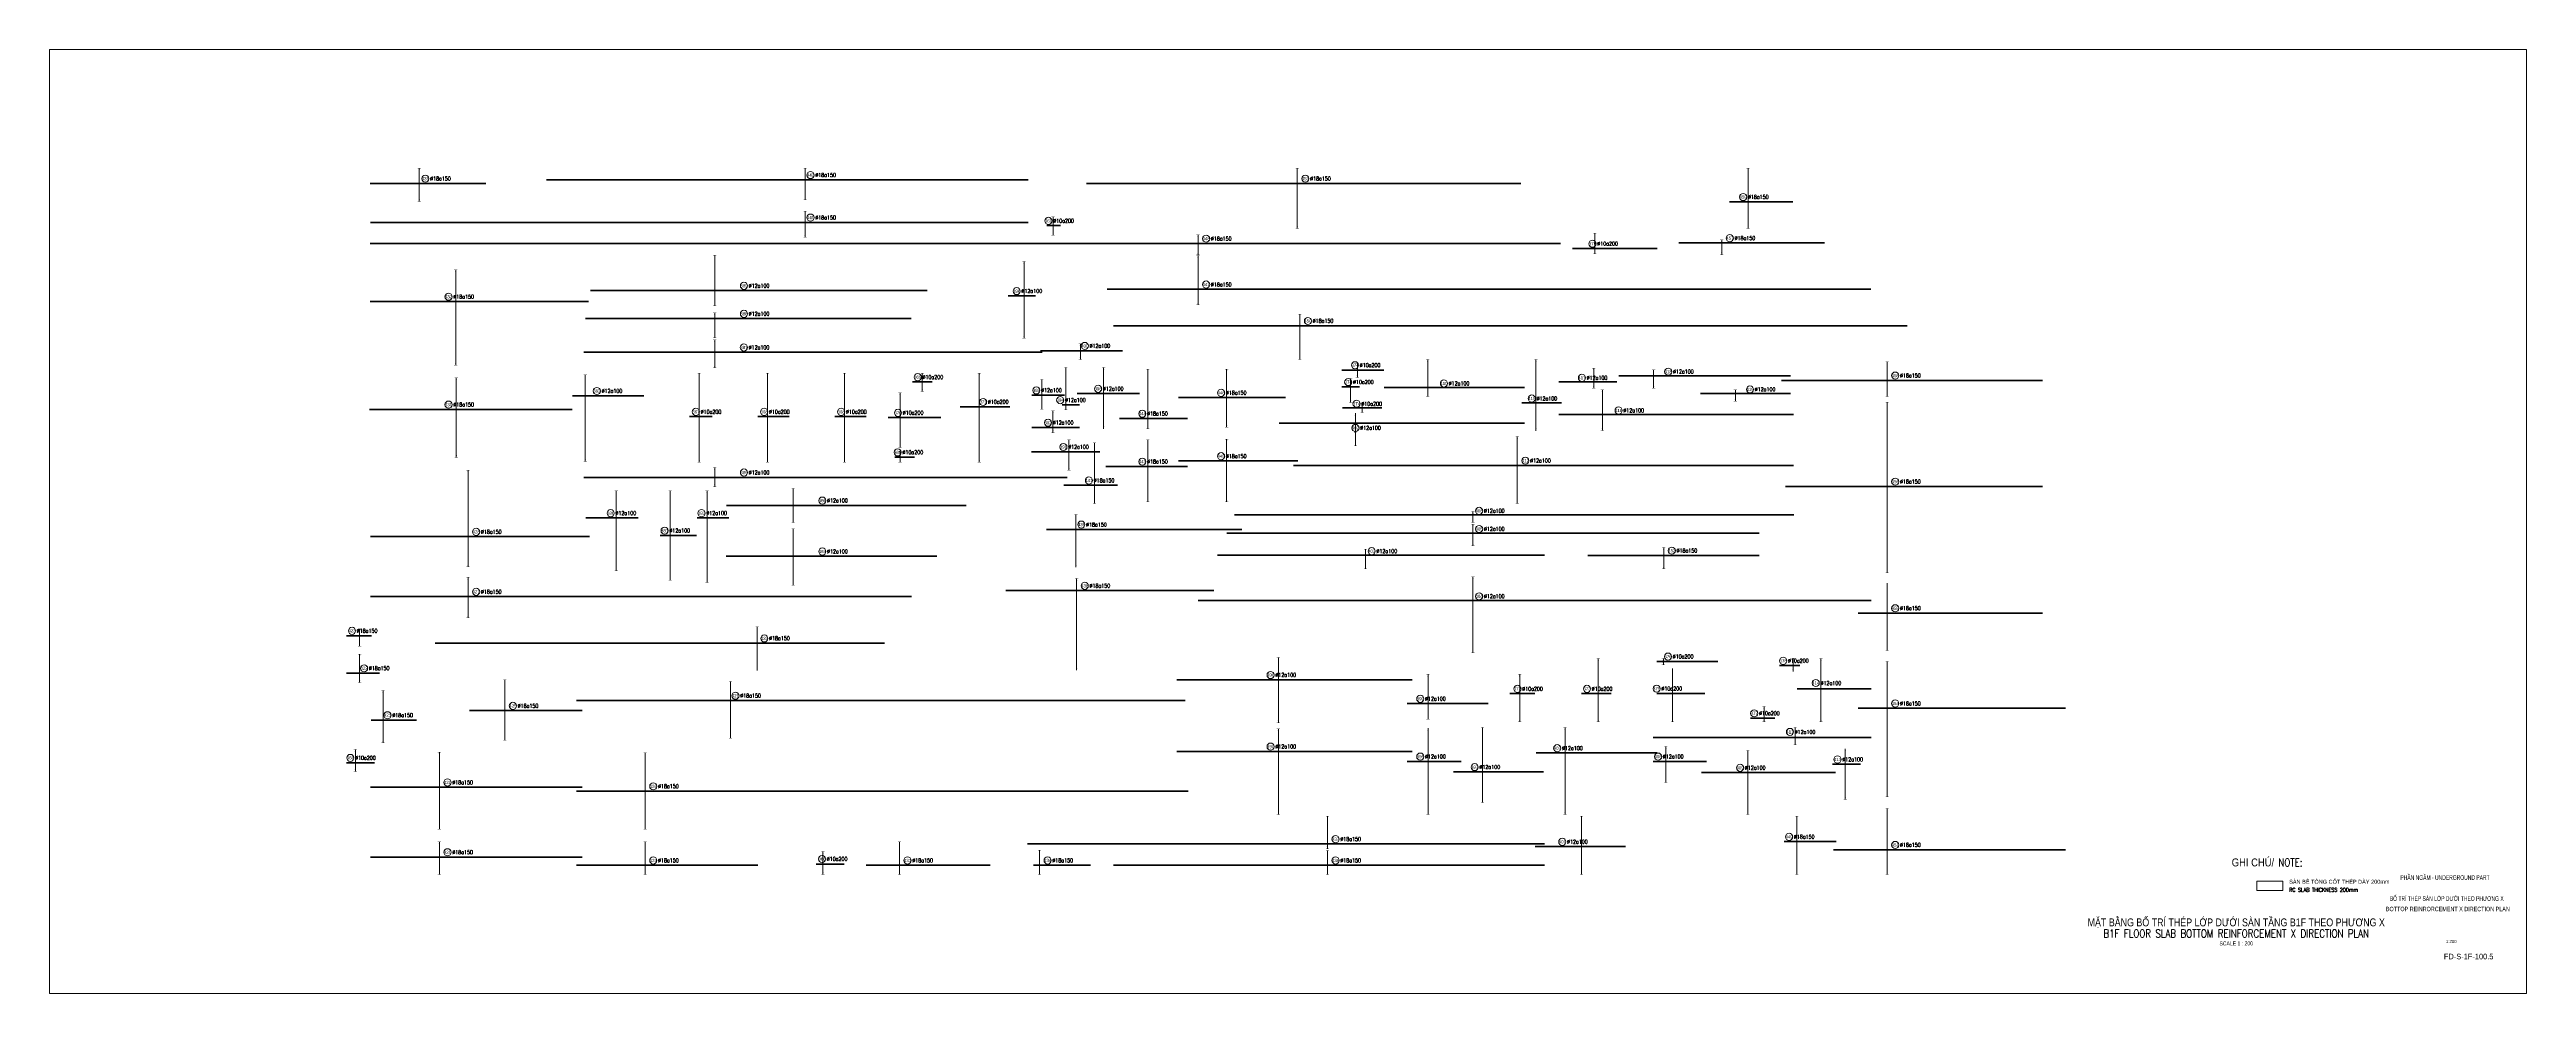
# Paper-space layout 'FD-S-B1F-100.5' of a CAD drawing. Header units: millimetres. Extents: x 0 to 1560, y 0 to 594.
# The model-space entities are those that its viewports show. They can reach past a viewport. Long polylines and large blocks are cut down to what shows.
import ezdxf
from ezdxf.enums import TextEntityAlignment as Align

# ---------------------------------------------------------------- set-up
doc = ezdxf.new("R2010")
doc.units = ezdxf.units.MM
doc.header["$MEASUREMENT"] = 0
for name, color, linetype, lineweight in [('NDC_S_251', 251, 'Continuous', 9), ('NDC_S_ANNO', 7, 'Continuous', 20), ('NDC_S_CONTINUOUS', 3, 'Continuous', 20), ('NDC_S_DIM', 1, 'Continuous', 15), ('NDC_S_ENG TEXT', 2, 'Continuous', 20), ('NDC_S_ENG TITLE', 3, 'Continuous', 20), ('NDC_S_REBAR', 4, 'Continuous', 35), ('NDC_S_TEXT SYMBOL', 7, 'Continuous', 20), ('NDC_S_VN TEXT', 7, 'Continuous', 20), ('NDC_S_VN TITLE', 6, 'Continuous', 35)]:
    doc.layers.add(name, color=color, linetype=linetype, lineweight=lineweight)
doc.styles.add('ARIAL', font='arial.ttf', dxfattribs={"width": 0.8})
doc.styles.add('NDC_ANNO', font='', dxfattribs={"width": 0.8})
doc.styles.add('NDC_ARIAL', font='arial.ttf', dxfattribs={"width": 0.85})
doc.styles.add('NDC_EN TXT', font='romans.shx', dxfattribs={"width": 0.8})
doc.styles.add('NDC_VIE TXT', font='arial.ttf', dxfattribs={"width": 0.8})
doc.styles.get('NDC_ANNO').set_extended_font_data('Dotum')

# ---------------------------------------------------------------- blocks, each defined once
blk = doc.blocks.new('Drawing name_symbol')
at = {"layer": 'NDC_S_ENG TITLE', "style": 'NDC_EN TXT', "width": 0.8}
blk.add_attdef('SECTDET1', text='', height=5, dxfattribs=at).set_placement((0, 1), align=Align.CENTER)
at = {"layer": 'NDC_S_TEXT SYMBOL', "lineweight": 25, "style": 'NDC_ANNO', "width": 0.8}
blk.add_attdef('SSCALE', text='', height=2.5, dxfattribs=at).set_placement((0, -4), align=Align.CENTER)
at = {"layer": 'NDC_S_VN TITLE', "style": 'NDC_VIE TXT', "width": 0.8}
blk.add_attdef('SECTDET2', text='', height=5, dxfattribs=at).set_placement((0, 8), align=Align.CENTER)
blk = doc.blocks.new('*U930')
h = blk.add_hatch(color=6)
edge = h.paths.add_edge_path()
edge.add_arc((-3, 0), 0.3, 0, 360)
at = {"layer": 'NDC_S_DIM', "color": 8}
for q in [(-3, 9.6), (-3, -28.4)]:
    blk.add_line((-3, 0), q, dxfattribs=at)
for points in [[(-4, 9.6, 0.2, 0.2, 0), (-2, 9.6, 0, 0, 0)], [(-4, -28.4, 0.2, 0.2, 0), (-2, -28.4, 0, 0, 0)]]:
    blk.add_lwpolyline(points, format="xyseb", dxfattribs=at)
at = {"layer": 'NDC_S_DIM', "color": 6}
blk.add_circle((-3, 0), 0.3, dxfattribs=at)
at = {"layer": 'NDC_S_DIM'}
blk.add_circle((2.1, 3), 2.25, dxfattribs=at)
at = {"layer": 'NDC_S_DIM', "color": 8}
for points in [[(-3.4, 8.4), (-3, 9.6), (-2.6, 8.4)], [(-3.4, -27.2), (-3, -28.4), (-2.6, -27.2)]]:
    blk.add_solid(points, dxfattribs=at)
at = {"layer": 'NDC_S_REBAR'}
for p, q in [((0, 0), (-135.7, 0)), ((-135.7, 0), (-135.7, 0)), ((0, 0), (137.9, 0)), ((137.9, 0), (137.9, 0)), ((137.9, 0), (137.9, 0)), ((-135.7, 0), (-135.7, 0))]:
    blk.add_line(p, q, dxfattribs=at)
at = {"layer": 'NDC_S_VN TEXT', "style": 'ARIAL', "width": 0.8}
blk.add_attdef('KHT', text='', height=2, dxfattribs=at).set_placement((2.1, 3), align=Align.MIDDLE_CENTER)
at = {"layer": 'NDC_S_VN TEXT', "color": 3, "style": 'NDC_EN TXT', "width": 0.75}
blk.add_attdef('DKT', (5.1, 1.8), '', height=2.5, dxfattribs=at)
blk = doc.blocks.new('*U929')
h = blk.add_hatch(color=6)
edge = h.paths.add_edge_path()
edge.add_arc((-3, 0), 0.3, 0, 360)
at = {"layer": 'NDC_S_DIM', "color": 8}
for q in [(-3, 5.4), (-3, -7.1)]:
    blk.add_line((-3, 0), q, dxfattribs=at)
for points in [[(-4, 5.4, 0.2, 0.2, 0), (-2, 5.4, 0, 0, 0)], [(-4, -7.1, 0.2, 0.2, 0), (-2, -7.1, 0, 0, 0)]]:
    blk.add_lwpolyline(points, format="xyseb", dxfattribs=at)
at = {"layer": 'NDC_S_DIM', "color": 6}
blk.add_circle((-3, 0), 0.3, dxfattribs=at)
at = {"layer": 'NDC_S_DIM'}
blk.add_circle((2.1, 3), 2.25, dxfattribs=at)
at = {"layer": 'NDC_S_DIM', "color": 8}
for points in [[(-3.4, 4.2), (-3, 5.4), (-2.6, 4.2)], [(-3.4, -5.9), (-3, -7.1), (-2.6, -5.9)]]:
    blk.add_solid(points, dxfattribs=at)
at = {"layer": 'NDC_S_REBAR'}
for p, q in [((0, 0), (-524.3, 0)), ((-524.3, 0), (-524.3, 0)), ((0, 0), (225.2, 0)), ((225.2, 0), (225.2, 0)), ((225.2, 0), (225.2, 0)), ((-524.3, 0), (-524.3, 0))]:
    blk.add_line(p, q, dxfattribs=at)
at = {"layer": 'NDC_S_VN TEXT', "style": 'ARIAL', "width": 0.8}
blk.add_attdef('KHT', text='', height=2, dxfattribs=at).set_placement((2.1, 3), align=Align.MIDDLE_CENTER)
at = {"layer": 'NDC_S_VN TEXT', "color": 3, "style": 'NDC_EN TXT', "width": 0.75}
blk.add_attdef('DKT', (5.1, 1.8), '', height=2.5, dxfattribs=at)
blk = doc.blocks.new('*U928')
h = blk.add_hatch(color=6)
edge = h.paths.add_edge_path()
edge.add_arc((-3, 0), 0.3, 0, 360)
at = {"layer": 'NDC_S_DIM', "color": 8}
for q in [(-3, 2), (-3, -7.4)]:
    blk.add_line((-3, 0), q, dxfattribs=at)
for points in [[(-4, 2, 0.2, 0.2, 0), (-2, 2, 0, 0, 0)], [(-4, -7.4, 0.2, 0.2, 0), (-2, -7.4, 0, 0, 0)]]:
    blk.add_lwpolyline(points, format="xyseb", dxfattribs=at)
at = {"layer": 'NDC_S_DIM', "color": 6}
blk.add_circle((-3, 0), 0.3, dxfattribs=at)
at = {"layer": 'NDC_S_DIM'}
blk.add_circle((2.1, 3), 2.25, dxfattribs=at)
at = {"layer": 'NDC_S_DIM', "color": 8}
for points in [[(-3.4, 0.8), (-3, 2), (-2.6, 0.8)], [(-3.4, -6.2), (-3, -7.4), (-2.6, -6.2)]]:
    blk.add_solid(points, dxfattribs=at)
at = {"layer": 'NDC_S_REBAR'}
for p, q in [((0, 0), (-29.9, 0)), ((-29.9, 0), (-29.9, 0)), ((0, 0), (61.8, 0)), ((61.8, 0), (61.8, 0)), ((61.8, 0), (61.8, 0)), ((-29.9, 0), (-29.9, 0))]:
    blk.add_line(p, q, dxfattribs=at)
at = {"layer": 'NDC_S_VN TEXT', "style": 'ARIAL', "width": 0.8}
blk.add_attdef('KHT', text='', height=2, dxfattribs=at).set_placement((2.1, 3), align=Align.MIDDLE_CENTER)
at = {"layer": 'NDC_S_VN TEXT', "color": 3, "style": 'NDC_EN TXT', "width": 0.75}
blk.add_attdef('DKT', (5.1, 1.8), '', height=2.5, dxfattribs=at)
blk = doc.blocks.new('*U927')
h = blk.add_hatch(color=6)
edge = h.paths.add_edge_path()
edge.add_arc((-3, 0), 0.3, 0, 360)
at = {"layer": 'NDC_S_DIM', "color": 8}
for q in [(-3, 21.3), (-3, -9.7)]:
    blk.add_line((-3, 0), q, dxfattribs=at)
for points in [[(-4, 21.3, 0.2, 0.2, 0), (-2, 21.3, 0, 0, 0)], [(-4, -9.7, 0.2, 0.2, 0), (-2, -9.7, 0, 0, 0)]]:
    blk.add_lwpolyline(points, format="xyseb", dxfattribs=at)
at = {"layer": 'NDC_S_DIM', "color": 6}
blk.add_circle((-3, 0), 0.3, dxfattribs=at)
at = {"layer": 'NDC_S_DIM'}
blk.add_circle((2.1, 3), 2.25, dxfattribs=at)
at = {"layer": 'NDC_S_DIM', "color": 8}
for points in [[(-3.4, 20.1), (-3, 21.3), (-2.6, 20.1)], [(-3.4, -8.5), (-3, -9.7), (-2.6, -8.5)]]:
    blk.add_solid(points, dxfattribs=at)
at = {"layer": 'NDC_S_REBAR'}
for p, q in [((0, 0), (-60.3, 0)), ((-60.3, 0), (-60.3, 0)), ((0, 0), (420.7, 0)), ((420.7, 0), (420.7, 0)), ((420.7, 0), (420.7, 0)), ((-60.3, 0), (-60.3, 0))]:
    blk.add_line(p, q, dxfattribs=at)
at = {"layer": 'NDC_S_VN TEXT', "style": 'ARIAL', "width": 0.8}
blk.add_attdef('KHT', text='', height=2, dxfattribs=at).set_placement((2.1, 3), align=Align.MIDDLE_CENTER)
at = {"layer": 'NDC_S_VN TEXT', "color": 3, "style": 'NDC_EN TXT', "width": 0.75}
blk.add_attdef('DKT', (5.1, 1.8), '', height=2.5, dxfattribs=at)
blk = doc.blocks.new('*U926')
h = blk.add_hatch(color=6)
edge = h.paths.add_edge_path()
edge.add_arc((-3, 0), 0.3, 0, 360)
at = {"layer": 'NDC_S_DIM', "color": 8}
for q in [(-3, 7.3), (-3, -21.3)]:
    blk.add_line((-3, 0), q, dxfattribs=at)
for points in [[(-4, 7.3, 0.2, 0.2, 0), (-2, 7.3, 0, 0, 0)], [(-4, -21.3, 0.2, 0.2, 0), (-2, -21.3, 0, 0, 0)]]:
    blk.add_lwpolyline(points, format="xyseb", dxfattribs=at)
at = {"layer": 'NDC_S_DIM', "color": 6}
blk.add_circle((-3, 0), 0.3, dxfattribs=at)
at = {"layer": 'NDC_S_DIM'}
blk.add_circle((2.1, 3), 2.25, dxfattribs=at)
at = {"layer": 'NDC_S_DIM', "color": 8}
for points in [[(-3.4, 6.1), (-3, 7.3), (-2.6, 6.1)], [(-3.4, -20.1), (-3, -21.3), (-2.6, -20.1)]]:
    blk.add_solid(points, dxfattribs=at)
at = {"layer": 'NDC_S_REBAR'}
for p, q in [((0, 0), (-120.4, 0)), ((-120.4, 0), (-120.4, 0)), ((0, 0), (379.6, 0)), ((379.6, 0), (379.6, 0)), ((379.6, 0), (379.6, 0)), ((-120.4, 0), (-120.4, 0))]:
    blk.add_line(p, q, dxfattribs=at)
at = {"layer": 'NDC_S_VN TEXT', "style": 'ARIAL', "width": 0.8}
blk.add_attdef('KHT', text='', height=2, dxfattribs=at).set_placement((2.1, 3), align=Align.MIDDLE_CENTER)
at = {"layer": 'NDC_S_VN TEXT', "color": 3, "style": 'NDC_EN TXT', "width": 0.75}
blk.add_attdef('DKT', (5.1, 1.8), '', height=2.5, dxfattribs=at)
blk = doc.blocks.new('*U925')
h = blk.add_hatch(color=6)
edge = h.paths.add_edge_path()
edge.add_arc((-9, 0), 0.3, 0, 360)
at = {"layer": 'NDC_S_DIM', "color": 8}
for q in [(-9, 9.3), (-9, -23.7)]:
    blk.add_line((-9, 0), q, dxfattribs=at)
for points in [[(-10, 9.3, 0.2, 0.2, 0), (-8, 9.3, 0, 0, 0)], [(-10, -23.7, 0.2, 0.2, 0), (-8, -23.7, 0, 0, 0)]]:
    blk.add_lwpolyline(points, format="xyseb", dxfattribs=at)
at = {"layer": 'NDC_S_DIM', "color": 6}
blk.add_circle((-9, 0), 0.3, dxfattribs=at)
at = {"layer": 'NDC_S_DIM'}
blk.add_circle((-5.6, 3), 2.25, dxfattribs=at)
at = {"layer": 'NDC_S_DIM', "color": 8}
for points in [[(-9.4, 8.1), (-9, 9.3), (-8.6, 8.1)], [(-9.4, -22.5), (-9, -23.7), (-8.6, -22.5)]]:
    blk.add_solid(points, dxfattribs=at)
at = {"layer": 'NDC_S_REBAR'}
for p, q in [((0, 0), (-27.5, 0)), ((-27.5, 0), (-27.5, 0)), ((0, 0), (95.6, 0)), ((95.6, 0), (95.6, 0)), ((95.6, 0), (95.6, 0)), ((-27.5, 0), (-27.5, 0))]:
    blk.add_line(p, q, dxfattribs=at)
at = {"layer": 'NDC_S_VN TEXT', "style": 'ARIAL', "width": 0.8}
blk.add_attdef('KHT', text='', height=2, dxfattribs=at).set_placement((-5.6, 3), align=Align.MIDDLE_CENTER)
at = {"layer": 'NDC_S_VN TEXT', "color": 3, "style": 'NDC_EN TXT', "width": 0.75}
blk.add_attdef('DKT', (-2.6, 1.7), '', height=2.5, dxfattribs=at)
blk = doc.blocks.new('*U924')
h = blk.add_hatch(color=6)
edge = h.paths.add_edge_path()
edge.add_arc((21.3, 0), 0.3, 0, 360)
at = {"layer": 'NDC_S_DIM', "color": 8}
for q in [(21.3, 5.7), (21.3, -8.1)]:
    blk.add_line((21.3, 0), q, dxfattribs=at)
for points in [[(20.3, 5.7, 0.2, 0.2, 0), (22.3, 5.7, 0, 0, 0)], [(20.3, -8.1, 0.2, 0.2, 0), (22.3, -8.1, 0, 0, 0)]]:
    blk.add_lwpolyline(points, format="xyseb", dxfattribs=at)
at = {"layer": 'NDC_S_DIM', "color": 6}
blk.add_circle((21.3, 0), 0.3, dxfattribs=at)
at = {"layer": 'NDC_S_DIM'}
blk.add_circle((25.2, 2.6), 2.25, dxfattribs=at)
at = {"layer": 'NDC_S_DIM', "color": 8}
for points in [[(20.9, 4.5), (21.3, 5.7), (21.7, 4.5)], [(20.9, -6.9), (21.3, -8.1), (21.7, -6.9)]]:
    blk.add_solid(points, dxfattribs=at)
at = {"layer": 'NDC_S_REBAR'}
for p, q in [((0, 0), (-133.7, 0)), ((-133.7, 0), (-133.7, 0)), ((0, 0), (201.6, 0)), ((201.6, 0), (201.6, 0)), ((201.6, 0), (201.6, 0)), ((-133.7, 0), (-133.7, 0))]:
    blk.add_line(p, q, dxfattribs=at)
at = {"layer": 'NDC_S_VN TEXT', "style": 'ARIAL', "width": 0.8}
blk.add_attdef('KHT', text='', height=2, dxfattribs=at).set_placement((25.2, 2.6), align=Align.MIDDLE_CENTER)
at = {"layer": 'NDC_S_VN TEXT', "color": 3, "style": 'NDC_EN TXT', "width": 0.75}
blk.add_attdef('DKT', (28.2, 1.4), '', height=2.5, dxfattribs=at)
blk = doc.blocks.new('*U923')
h = blk.add_hatch(color=6)
edge = h.paths.add_edge_path()
edge.add_arc((-3, 0), 0.3, 0, 360)
at = {"layer": 'NDC_S_DIM', "color": 8}
for q in [(-3, 5), (-3, -8.5)]:
    blk.add_line((-3, 0), q, dxfattribs=at)
for points in [[(-4, 5, 0.2, 0.2, 0), (-2, 5, 0, 0, 0)], [(-4, -8.5, 0.2, 0.2, 0), (-2, -8.5, 0, 0, 0)]]:
    blk.add_lwpolyline(points, format="xyseb", dxfattribs=at)
at = {"layer": 'NDC_S_DIM', "color": 6}
blk.add_circle((-3, 0), 0.3, dxfattribs=at)
at = {"layer": 'NDC_S_DIM'}
blk.add_circle((2.1, 3), 2.25, dxfattribs=at)
at = {"layer": 'NDC_S_DIM', "color": 8}
for points in [[(-3.4, 3.8), (-3, 5), (-2.6, 3.8)], [(-3.4, -7.3), (-3, -8.5), (-2.6, -7.3)]]:
    blk.add_solid(points, dxfattribs=at)
at = {"layer": 'NDC_S_REBAR'}
for p, q in [((0, 0), (-50.8, 0)), ((-50.8, 0), (-50.8, 0)), ((0, 0), (57.1, 0)), ((57.1, 0), (57.1, 0)), ((57.1, 0), (57.1, 0)), ((-50.8, 0), (-50.8, 0))]:
    blk.add_line(p, q, dxfattribs=at)
at = {"layer": 'NDC_S_VN TEXT', "style": 'ARIAL', "width": 0.8}
blk.add_attdef('KHT', text='', height=2, dxfattribs=at).set_placement((2.1, 3), align=Align.MIDDLE_CENTER)
at = {"layer": 'NDC_S_VN TEXT', "color": 3, "style": 'NDC_EN TXT', "width": 0.75}
blk.add_attdef('DKT', (5.1, 1.8), '', height=2.5, dxfattribs=at)
blk = doc.blocks.new('*U922')
h = blk.add_hatch(color=6)
edge = h.paths.add_edge_path()
edge.add_arc((-3, 0), 0.3, 0, 360)
at = {"layer": 'NDC_S_DIM', "color": 8}
for q in [(-3, 41.9), (-3, -19.1)]:
    blk.add_line((-3, 0), q, dxfattribs=at)
for points in [[(-4, 41.9, 0.2, 0.2, 0), (-2, 41.9, 0, 0, 0)], [(-4, -19.1, 0.2, 0.2, 0), (-2, -19.1, 0, 0, 0)]]:
    blk.add_lwpolyline(points, format="xyseb", dxfattribs=at)
at = {"layer": 'NDC_S_DIM', "color": 6}
blk.add_circle((-3, 0), 0.3, dxfattribs=at)
at = {"layer": 'NDC_S_DIM'}
blk.add_circle((2.1, 3), 2.25, dxfattribs=at)
at = {"layer": 'NDC_S_DIM', "color": 8}
for points in [[(-3.4, 40.7), (-3, 41.9), (-2.6, 40.7)], [(-3.4, -17.9), (-3, -19.1), (-2.6, -17.9)]]:
    blk.add_solid(points, dxfattribs=at)
at = {"layer": 'NDC_S_REBAR'}
for p, q in [((0, 0), (-64.5, 0)), ((-64.5, 0), (-64.5, 0)), ((0, 0), (73.5, 0)), ((73.5, 0), (73.5, 0)), ((73.5, 0), (73.5, 0)), ((-64.5, 0), (-64.5, 0))]:
    blk.add_line(p, q, dxfattribs=at)
at = {"layer": 'NDC_S_VN TEXT', "style": 'ARIAL', "width": 0.8}
blk.add_attdef('KHT', text='', height=2, dxfattribs=at).set_placement((2.1, 3), align=Align.MIDDLE_CENTER)
at = {"layer": 'NDC_S_VN TEXT', "color": 3, "style": 'NDC_EN TXT', "width": 0.75}
blk.add_attdef('DKT', (5.1, 1.8), '', height=2.5, dxfattribs=at)
blk = doc.blocks.new('*U921')
h = blk.add_hatch(color=6)
edge = h.paths.add_edge_path()
edge.add_arc((-3, 0), 0.3, 0, 360)
at = {"layer": 'NDC_S_DIM', "color": 8}
for q in [(-3, 12.1), (-3, -13.4)]:
    blk.add_line((-3, 0), q, dxfattribs=at)
for points in [[(-4, 12.1, 0.2, 0.2, 0), (-2, 12.1, 0, 0, 0)], [(-4, -13.4, 0.2, 0.2, 0), (-2, -13.4, 0, 0, 0)]]:
    blk.add_lwpolyline(points, format="xyseb", dxfattribs=at)
at = {"layer": 'NDC_S_DIM', "color": 6}
blk.add_circle((-3, 0), 0.3, dxfattribs=at)
at = {"layer": 'NDC_S_DIM'}
blk.add_circle((2.1, 3), 2.25, dxfattribs=at)
at = {"layer": 'NDC_S_DIM', "color": 8}
for points in [[(-3.4, 10.9), (-3, 12.1), (-2.6, 10.9)], [(-3.4, -12.2), (-3, -13.4), (-2.6, -12.2)]]:
    blk.add_solid(points, dxfattribs=at)
at = {"layer": 'NDC_S_REBAR'}
for p, q in [((0, 0), (-64.5, 0)), ((-64.5, 0), (-64.5, 0)), ((0, 0), (276.3, 0)), ((276.3, 0), (276.3, 0)), ((276.3, 0), (276.3, 0)), ((-64.5, 0), (-64.5, 0))]:
    blk.add_line(p, q, dxfattribs=at)
at = {"layer": 'NDC_S_VN TEXT', "style": 'ARIAL', "width": 0.8}
blk.add_attdef('KHT', text='', height=2, dxfattribs=at).set_placement((2.1, 3), align=Align.MIDDLE_CENTER)
at = {"layer": 'NDC_S_VN TEXT', "color": 3, "style": 'NDC_EN TXT', "width": 0.75}
blk.add_attdef('DKT', (5.1, 1.8), '', height=2.5, dxfattribs=at)
blk = doc.blocks.new('*U920')
h = blk.add_hatch(color=6)
edge = h.paths.add_edge_path()
edge.add_arc((-3, 0), 0.3, 0, 360)
at = {"layer": 'NDC_S_DIM', "color": 8}
for q in [(-3, 7.6), (-3, -50.2)]:
    blk.add_line((-3, 0), q, dxfattribs=at)
for points in [[(-4, 7.6, 0.2, 0.2, 0), (-2, 7.6, 0, 0, 0)], [(-4, -50.2, 0.2, 0.2, 0), (-2, -50.2, 0, 0, 0)]]:
    blk.add_lwpolyline(points, format="xyseb", dxfattribs=at)
at = {"layer": 'NDC_S_DIM', "color": 6}
blk.add_circle((-3, 0), 0.3, dxfattribs=at)
at = {"layer": 'NDC_S_DIM'}
blk.add_circle((2.1, 3), 2.25, dxfattribs=at)
at = {"layer": 'NDC_S_DIM', "color": 8}
for points in [[(-3.4, 6.4), (-3, 7.6), (-2.6, 6.4)], [(-3.4, -49), (-3, -50.2), (-2.6, -49)]]:
    blk.add_solid(points, dxfattribs=at)
at = {"layer": 'NDC_S_REBAR'}
for p, q in [((0, 0), (-47.6, 0)), ((-47.6, 0), (-47.6, 0)), ((0, 0), (83.3, 0)), ((83.3, 0), (83.3, 0)), ((83.3, 0), (83.3, 0)), ((-47.6, 0), (-47.6, 0))]:
    blk.add_line(p, q, dxfattribs=at)
at = {"layer": 'NDC_S_VN TEXT', "style": 'ARIAL', "width": 0.8}
blk.add_attdef('KHT', text='', height=2, dxfattribs=at).set_placement((2.1, 3), align=Align.MIDDLE_CENTER)
at = {"layer": 'NDC_S_VN TEXT', "color": 3, "style": 'NDC_EN TXT', "width": 0.75}
blk.add_attdef('DKT', (5.1, 1.8), '', height=2.5, dxfattribs=at)
blk = doc.blocks.new('*U919')
h = blk.add_hatch(color=6)
edge = h.paths.add_edge_path()
edge.add_arc((-22.4, 0), 0.3, 0, 360)
at = {"layer": 'NDC_S_DIM', "color": 8}
for q in [(-22.4, 10.3), (-22.4, -17.1)]:
    blk.add_line((-22.4, 0), q, dxfattribs=at)
for points in [[(-23.4, 10.3, 0.2, 0.2, 0), (-21.4, 10.3, 0, 0, 0)], [(-23.4, -17.1, 0.2, 0.2, 0), (-21.4, -17.1, 0, 0, 0)]]:
    blk.add_lwpolyline(points, format="xyseb", dxfattribs=at)
at = {"layer": 'NDC_S_DIM', "color": 6}
blk.add_circle((-22.4, 0), 0.3, dxfattribs=at)
at = {"layer": 'NDC_S_DIM'}
blk.add_circle((-17.9, 3), 2.25, dxfattribs=at)
at = {"layer": 'NDC_S_DIM', "color": 8}
for points in [[(-22.8, 9.1), (-22.4, 10.3), (-22, 9.1)], [(-22.8, -15.9), (-22.4, -17.1), (-22, -15.9)]]:
    blk.add_solid(points, dxfattribs=at)
at = {"layer": 'NDC_S_REBAR'}
for p, q in [((0, 0), (-225.2, 0)), ((-225.2, 0), (-225.2, 0)), ((0, 0), (57.7, 0)), ((57.7, 0), (57.7, 0)), ((57.7, 0), (57.7, 0)), ((-225.2, 0), (-225.2, 0))]:
    blk.add_line(p, q, dxfattribs=at)
at = {"layer": 'NDC_S_VN TEXT', "style": 'ARIAL', "width": 0.8}
blk.add_attdef('KHT', text='', height=2, dxfattribs=at).set_placement((-17.9, 3), align=Align.MIDDLE_CENTER)
at = {"layer": 'NDC_S_VN TEXT', "color": 3, "style": 'NDC_EN TXT', "width": 0.75}
blk.add_attdef('DKT', (-14.9, 1.8), '', height=2.5, dxfattribs=at)
blk = doc.blocks.new('*U918')
h = blk.add_hatch(color=6)
edge = h.paths.add_edge_path()
edge.add_arc((-3, 0), 0.3, 0, 360)
at = {"layer": 'NDC_S_DIM', "color": 8}
for q in [(-3, 14.7), (-3, -5.8)]:
    blk.add_line((-3, 0), q, dxfattribs=at)
for points in [[(-4, 14.7, 0.2, 0.2, 0), (-2, 14.7, 0, 0, 0)], [(-4, -5.8, 0.2, 0.2, 0), (-2, -5.8, 0, 0, 0)]]:
    blk.add_lwpolyline(points, format="xyseb", dxfattribs=at)
at = {"layer": 'NDC_S_DIM', "color": 6}
blk.add_circle((-3, 0), 0.3, dxfattribs=at)
at = {"layer": 'NDC_S_DIM'}
blk.add_circle((2.1, 3), 2.25, dxfattribs=at)
at = {"layer": 'NDC_S_DIM', "color": 8}
for points in [[(-3.4, 13.5), (-3, 14.7), (-2.6, 13.5)], [(-3.4, -4.6), (-3, -5.8), (-2.6, -4.6)]]:
    blk.add_solid(points, dxfattribs=at)
at = {"layer": 'NDC_S_REBAR'}
for p, q in [((0, 0), (-24, 0)), ((-24, 0), (-24, 0)), ((0, 0), (54.2, 0)), ((54.2, 0), (54.2, 0)), ((54.2, 0), (54.2, 0)), ((-24, 0), (-24, 0))]:
    blk.add_line(p, q, dxfattribs=at)
at = {"layer": 'NDC_S_VN TEXT', "style": 'ARIAL', "width": 0.8}
blk.add_attdef('KHT', text='', height=2, dxfattribs=at).set_placement((2.1, 3), align=Align.MIDDLE_CENTER)
at = {"layer": 'NDC_S_VN TEXT', "color": 3, "style": 'NDC_EN TXT', "width": 0.75}
blk.add_attdef('DKT', (5.1, 1.8), '', height=2.5, dxfattribs=at)
blk = doc.blocks.new('*U917')
h = blk.add_hatch(color=6)
edge = h.paths.add_edge_path()
edge.add_arc((-3, 0), 0.3, 0, 360)
at = {"layer": 'NDC_S_DIM', "color": 8}
for q in [(-3, 22.2), (-3, -17.8)]:
    blk.add_line((-3, 0), q, dxfattribs=at)
for points in [[(-4, 22.2, 0.2, 0.2, 0), (-2, 22.2, 0, 0, 0)], [(-4, -17.8, 0.2, 0.2, 0), (-2, -17.8, 0, 0, 0)]]:
    blk.add_lwpolyline(points, format="xyseb", dxfattribs=at)
at = {"layer": 'NDC_S_DIM'}
blk.add_circle((-10.1, 3), 2.25, dxfattribs=at)
at = {"layer": 'NDC_S_DIM', "color": 6}
blk.add_circle((-3, 0), 0.3, dxfattribs=at)
at = {"layer": 'NDC_S_DIM', "color": 8}
for points in [[(-3.4, 21), (-3, 22.2), (-2.6, 21)], [(-3.4, -16.6), (-3, -17.8), (-2.6, -16.6)]]:
    blk.add_solid(points, dxfattribs=at)
at = {"layer": 'NDC_S_REBAR'}
for p, q in [((0, 0), (-13.6, 0)), ((-13.6, 0), (-13.6, 0)), ((0, 0), (5.1, 0)), ((5.1, 0), (5.1, 0)), ((5.1, 0), (5.1, 0)), ((-13.6, 0), (-13.6, 0))]:
    blk.add_line(p, q, dxfattribs=at)
at = {"layer": 'NDC_S_VN TEXT', "style": 'ARIAL', "width": 0.8}
blk.add_attdef('KHT', text='', height=2, dxfattribs=at).set_placement((-10.1, 3), align=Align.MIDDLE_CENTER)
at = {"layer": 'NDC_S_VN TEXT', "color": 3, "style": 'NDC_EN TXT', "width": 0.75}
blk.add_attdef('DKT', (-7.1, 1.8), '', height=2.5, dxfattribs=at)
blk = doc.blocks.new('*U916')
h = blk.add_hatch(color=6)
edge = h.paths.add_edge_path()
edge.add_arc((-3, 0), 0.3, 0, 360)
at = {"layer": 'NDC_S_DIM', "color": 8}
for q in [(-3, 15.6), (-3, -17.8)]:
    blk.add_line((-3, 0), q, dxfattribs=at)
for points in [[(-4, 15.6, 0.2, 0.2, 0), (-2, 15.6, 0, 0, 0)], [(-4, -17.8, 0.2, 0.2, 0), (-2, -17.8, 0, 0, 0)]]:
    blk.add_lwpolyline(points, format="xyseb", dxfattribs=at)
at = {"layer": 'NDC_S_DIM'}
blk.add_circle((-13, 3), 2.25, dxfattribs=at)
at = {"layer": 'NDC_S_DIM', "color": 6}
blk.add_circle((-3, 0), 0.3, dxfattribs=at)
at = {"layer": 'NDC_S_DIM', "color": 8}
for points in [[(-3.4, 14.4), (-3, 15.6), (-2.6, 14.4)], [(-3.4, -16.6), (-3, -17.8), (-2.6, -16.6)]]:
    blk.add_solid(points, dxfattribs=at)
at = {"layer": 'NDC_S_REBAR'}
for p, q in [((0, 0), (-12.9, 0)), ((-12.9, 0), (-12.9, 0)), ((0, 0), (17.3, 0)), ((17.3, 0), (17.3, 0)), ((17.3, 0), (17.3, 0)), ((-12.9, 0), (-12.9, 0))]:
    blk.add_line(p, q, dxfattribs=at)
at = {"layer": 'NDC_S_VN TEXT', "style": 'ARIAL', "width": 0.8}
blk.add_attdef('KHT', text='', height=2, dxfattribs=at).set_placement((-13, 3), align=Align.MIDDLE_CENTER)
at = {"layer": 'NDC_S_VN TEXT', "color": 3, "style": 'NDC_EN TXT', "width": 0.75}
blk.add_attdef('DKT', (-10, 1.8), '', height=2.5, dxfattribs=at)
blk = doc.blocks.new('*U915')
h = blk.add_hatch(color=6)
edge = h.paths.add_edge_path()
edge.add_arc((-14.4, 0), 0.3, 0, 360)
at = {"layer": 'NDC_S_DIM', "color": 8}
for q in [(-14.4, 21.2), (-14.4, -16.8)]:
    blk.add_line((-14.4, 0), q, dxfattribs=at)
for points in [[(-15.4, 21.2, 0.2, 0.2, 0), (-13.4, 21.2, 0, 0, 0)], [(-15.4, -16.8, 0.2, 0.2, 0), (-13.4, -16.8, 0, 0, 0)]]:
    blk.add_lwpolyline(points, format="xyseb", dxfattribs=at)
at = {"layer": 'NDC_S_DIM'}
blk.add_circle((-17.5, 3), 2.25, dxfattribs=at)
at = {"layer": 'NDC_S_DIM', "color": 6}
blk.add_circle((-14.4, 0), 0.3, dxfattribs=at)
at = {"layer": 'NDC_S_DIM', "color": 8}
for points in [[(-14.8, 20), (-14.4, 21.2), (-14, 20)], [(-14.8, -15.6), (-14.4, -16.8), (-14, -15.6)]]:
    blk.add_solid(points, dxfattribs=at)
at = {"layer": 'NDC_S_REBAR'}
for p, q in [((0, 0), (-26.1, 0)), ((-26.1, 0), (-26.1, 0)), ((0, 0), (13.7, 0)), ((13.7, 0), (13.7, 0)), ((13.7, 0), (13.7, 0)), ((-26.1, 0), (-26.1, 0))]:
    blk.add_line(p, q, dxfattribs=at)
at = {"layer": 'NDC_S_VN TEXT', "style": 'ARIAL', "width": 0.8}
blk.add_attdef('KHT', text='', height=2, dxfattribs=at).set_placement((-17.5, 3), align=Align.MIDDLE_CENTER)
at = {"layer": 'NDC_S_VN TEXT', "color": 3, "style": 'NDC_EN TXT', "width": 0.75}
blk.add_attdef('DKT', (-14.5, 1.8), '', height=2.5, dxfattribs=at)
blk = doc.blocks.new('*U914')
h = blk.add_hatch(color=6)
edge = h.paths.add_edge_path()
edge.add_arc((-3, 0), 0.3, 0, 360)
at = {"layer": 'NDC_S_DIM', "color": 8}
for q in [(-3, 12.2), (-3, -17.8)]:
    blk.add_line((-3, 0), q, dxfattribs=at)
for points in [[(-4, 12.2, 0.2, 0.2, 0), (-2, 12.2, 0, 0, 0)], [(-4, -17.8, 0.2, 0.2, 0), (-2, -17.8, 0, 0, 0)]]:
    blk.add_lwpolyline(points, format="xyseb", dxfattribs=at)
at = {"layer": 'NDC_S_DIM'}
blk.add_circle((-4.4, 3), 2.25, dxfattribs=at)
at = {"layer": 'NDC_S_DIM', "color": 6}
blk.add_circle((-3, 0), 0.3, dxfattribs=at)
at = {"layer": 'NDC_S_DIM', "color": 8}
for points in [[(-3.4, 11), (-3, 12.2), (-2.6, 11)], [(-3.4, -16.6), (-3, -17.8), (-2.6, -16.6)]]:
    blk.add_solid(points, dxfattribs=at)
at = {"layer": 'NDC_S_REBAR'}
for p, q in [((0, 0), (-9.1, 0)), ((-9.1, 0), (-9.1, 0)), ((0, 0), (6.6, 0)), ((6.6, 0), (6.6, 0)), ((6.6, 0), (6.6, 0)), ((-9.1, 0), (-9.1, 0))]:
    blk.add_line(p, q, dxfattribs=at)
at = {"layer": 'NDC_S_VN TEXT', "style": 'ARIAL', "width": 0.8}
blk.add_attdef('KHT', text='', height=2, dxfattribs=at).set_placement((-4.4, 3), align=Align.MIDDLE_CENTER)
at = {"layer": 'NDC_S_VN TEXT', "color": 3, "style": 'NDC_EN TXT', "width": 0.75}
blk.add_attdef('DKT', (-1.4, 1.8), '', height=2.5, dxfattribs=at)
blk = doc.blocks.new('*U913')
h = blk.add_hatch(color=6)
edge = h.paths.add_edge_path()
edge.add_arc((1.3, 0), 0.3, 0, 360)
at = {"layer": 'NDC_S_DIM', "color": 8}
for q in [(1.3, 7.4), (1.3, -2.4)]:
    blk.add_line((1.3, 0), q, dxfattribs=at)
for points in [[(0.3, 7.4, 0.2, 0.2, 0), (2.3, 7.4, 0, 0, 0)], [(0.3, -2.4, 0.2, 0.2, 0), (2.3, -2.4, 0, 0, 0)]]:
    blk.add_lwpolyline(points, format="xyseb", dxfattribs=at)
at = {"layer": 'NDC_S_DIM'}
blk.add_circle((-4.9, 3), 2.25, dxfattribs=at)
at = {"layer": 'NDC_S_DIM', "color": 6}
blk.add_circle((1.3, 0), 0.3, dxfattribs=at)
at = {"layer": 'NDC_S_DIM', "color": 8}
for points in [[(0.9, 6.2), (1.3, 7.4), (1.7, 6.2)], [(0.9, -1.2), (1.3, -2.4), (1.7, -1.2)]]:
    blk.add_solid(points, dxfattribs=at)
at = {"layer": 'NDC_S_REBAR'}
for p, q in [((0, 0), (-7.2, 0)), ((-7.2, 0), (-7.2, 0)), ((0, 0), (8, 0)), ((8, 0), (8, 0)), ((8, 0), (8, 0)), ((-7.2, 0), (-7.2, 0))]:
    blk.add_line(p, q, dxfattribs=at)
at = {"layer": 'NDC_S_VN TEXT', "style": 'ARIAL', "width": 0.8}
blk.add_attdef('KHT', text='', height=2, dxfattribs=at).set_placement((-4.9, 3), align=Align.MIDDLE_CENTER)
at = {"layer": 'NDC_S_VN TEXT', "color": 3, "style": 'NDC_EN TXT', "width": 0.75}
blk.add_attdef('DKT', (-1.9, 1.8), '', height=2.5, dxfattribs=at)
blk = doc.blocks.new('*U912')
h = blk.add_hatch(color=6)
edge = h.paths.add_edge_path()
edge.add_arc((0.3, 0), 0.3, 0, 360)
at = {"layer": 'NDC_S_DIM', "color": 8}
for q in [(0.3, 5.5), (0.3, -6)]:
    blk.add_line((0.3, 0), q, dxfattribs=at)
for points in [[(-0.7, 5.5, 0.2, 0.2, 0), (1.3, 5.5, 0, 0, 0)], [(-0.7, -6, 0.2, 0.2, 0), (1.3, -6, 0, 0, 0)]]:
    blk.add_lwpolyline(points, format="xyseb", dxfattribs=at)
at = {"layer": 'NDC_S_DIM'}
blk.add_circle((-2.6, 3), 2.25, dxfattribs=at)
at = {"layer": 'NDC_S_DIM', "color": 6}
blk.add_circle((0.3, 0), 0.3, dxfattribs=at)
at = {"layer": 'NDC_S_DIM', "color": 8}
for points in [[(-0.1, 4.3), (0.3, 5.5), (0.7, 4.3)], [(-0.1, -4.8), (0.3, -6), (0.7, -4.8)]]:
    blk.add_solid(points, dxfattribs=at)
at = {"layer": 'NDC_S_REBAR'}
for p, q in [((0, 0), (-5.8, 0)), ((-5.8, 0), (-5.8, 0)), ((0, 0), (6.6, 0)), ((6.6, 0), (6.6, 0)), ((6.6, 0), (6.6, 0)), ((-5.8, 0), (-5.8, 0))]:
    blk.add_line(p, q, dxfattribs=at)
at = {"layer": 'NDC_S_VN TEXT', "style": 'ARIAL', "width": 0.8}
blk.add_attdef('KHT', text='', height=2, dxfattribs=at).set_placement((-2.6, 3), align=Align.MIDDLE_CENTER)
at = {"layer": 'NDC_S_VN TEXT', "color": 3, "style": 'NDC_EN TXT', "width": 0.75}
blk.add_attdef('DKT', (0.4, 1.8), '', height=2.5, dxfattribs=at)
blk = doc.blocks.new('*U911')
h = blk.add_hatch(color=6)
edge = h.paths.add_edge_path()
edge.add_arc((0.3, 0), 0.3, 0, 360)
at = {"layer": 'NDC_S_DIM', "color": 8}
for q in [(0.3, 15.5), (0.3, -18.8)]:
    blk.add_line((0.3, 0), q, dxfattribs=at)
for points in [[(-0.7, 15.5, 0.2, 0.2, 0), (1.3, 15.5, 0, 0, 0)], [(-0.7, -18.8, 0.2, 0.2, 0), (1.3, -18.8, 0, 0, 0)]]:
    blk.add_lwpolyline(points, format="xyseb", dxfattribs=at)
at = {"layer": 'NDC_S_DIM'}
blk.add_circle((-1, 3), 2.25, dxfattribs=at)
at = {"layer": 'NDC_S_DIM', "color": 6}
blk.add_circle((0.3, 0), 0.3, dxfattribs=at)
at = {"layer": 'NDC_S_DIM', "color": 8}
for points in [[(-0.1, 14.3), (0.3, 15.5), (0.7, 14.3)], [(-0.1, -17.6), (0.3, -18.8), (0.7, -17.6)]]:
    blk.add_solid(points, dxfattribs=at)
at = {"layer": 'NDC_S_REBAR'}
for p, q in [((0, 0), (-7.3, 0)), ((-7.3, 0), (-7.3, 0)), ((0, 0), (25.9, 0)), ((25.9, 0), (25.9, 0)), ((25.9, 0), (25.9, 0)), ((-7.3, 0), (-7.3, 0))]:
    blk.add_line(p, q, dxfattribs=at)
at = {"layer": 'NDC_S_VN TEXT', "style": 'ARIAL', "width": 0.8}
blk.add_attdef('KHT', text='', height=2, dxfattribs=at).set_placement((-1, 3), align=Align.MIDDLE_CENTER)
at = {"layer": 'NDC_S_VN TEXT', "color": 3, "style": 'NDC_EN TXT', "width": 0.75}
blk.add_attdef('DKT', (2, 1.8), '', height=2.5, dxfattribs=at)
blk = doc.blocks.new('*U910')
h = blk.add_hatch(color=6)
edge = h.paths.add_edge_path()
edge.add_arc((0.3, 0), 0.3, 0, 360)
at = {"layer": 'NDC_S_DIM', "color": 8}
for q in [(0.3, 3.6), (0.3, -3.1)]:
    blk.add_line((0.3, 0), q, dxfattribs=at)
for points in [[(-0.7, 3.6, 0.2, 0.2, 0), (1.3, 3.6, 0, 0, 0)], [(-0.7, -3.1, 0.2, 0.2, 0), (1.3, -3.1, 0, 0, 0)]]:
    blk.add_lwpolyline(points, format="xyseb", dxfattribs=at)
at = {"layer": 'NDC_S_DIM'}
blk.add_circle((-1.2, 3), 2.25, dxfattribs=at)
at = {"layer": 'NDC_S_DIM', "color": 6}
blk.add_circle((0.3, 0), 0.3, dxfattribs=at)
at = {"layer": 'NDC_S_DIM', "color": 8}
for points in [[(-0.1, 2.4), (0.3, 3.6), (0.7, 2.4)], [(-0.1, -1.9), (0.3, -3.1), (0.7, -1.9)]]:
    blk.add_solid(points, dxfattribs=at)
at = {"layer": 'NDC_S_REBAR'}
for p, q in [((0, 0), (-3.1, 0)), ((-3.1, 0), (-3.1, 0)), ((0, 0), (9.4, 0)), ((9.4, 0), (9.4, 0)), ((9.4, 0), (9.4, 0)), ((-3.1, 0), (-3.1, 0))]:
    blk.add_line(p, q, dxfattribs=at)
at = {"layer": 'NDC_S_VN TEXT', "style": 'ARIAL', "width": 0.8}
blk.add_attdef('KHT', text='', height=2, dxfattribs=at).set_placement((-1.2, 3), align=Align.MIDDLE_CENTER)
at = {"layer": 'NDC_S_VN TEXT', "color": 3, "style": 'NDC_EN TXT', "width": 0.75}
blk.add_attdef('DKT', (1.8, 1.8), '', height=2.5, dxfattribs=at)
blk = doc.blocks.new('*U909')
h = blk.add_hatch(color=6)
edge = h.paths.add_edge_path()
edge.add_arc((-5, 0), 0.3, 0, 360)
at = {"layer": 'NDC_S_DIM', "color": 8}
for q in [(-5, 17.1), (-5, -33.3)]:
    blk.add_line((-5, 0), q, dxfattribs=at)
for points in [[(-6, 17.1, 0.2, 0.2, 0), (-4, 17.1, 0, 0, 0)], [(-6, -33.3, 0.2, 0.2, 0), (-4, -33.3, 0, 0, 0)]]:
    blk.add_lwpolyline(points, format="xyseb", dxfattribs=at)
at = {"layer": 'NDC_S_DIM'}
blk.add_circle((-8.5, 3), 2.25, dxfattribs=at)
at = {"layer": 'NDC_S_DIM', "color": 6}
blk.add_circle((-5, 0), 0.3, dxfattribs=at)
at = {"layer": 'NDC_S_DIM', "color": 8}
for points in [[(-5.4, 15.9), (-5, 17.1), (-4.6, 15.9)], [(-5.4, -32.1), (-5, -33.3), (-4.6, -32.1)]]:
    blk.add_solid(points, dxfattribs=at)
at = {"layer": 'NDC_S_REBAR'}
for p, q in [((0, 0), (-24.2, 0)), ((-24.2, 0), (-24.2, 0)), ((0, 0), (8.8, 0)), ((8.8, 0), (8.8, 0)), ((8.8, 0), (8.8, 0)), ((-24.2, 0), (-24.2, 0))]:
    blk.add_line(p, q, dxfattribs=at)
at = {"layer": 'NDC_S_VN TEXT', "style": 'ARIAL', "width": 0.8}
blk.add_attdef('KHT', text='', height=2, dxfattribs=at).set_placement((-8.5, 3), align=Align.MIDDLE_CENTER)
at = {"layer": 'NDC_S_VN TEXT', "color": 3, "style": 'NDC_EN TXT', "width": 0.75}
blk.add_attdef('DKT', (-5.5, 1.8), '', height=2.5, dxfattribs=at)
blk = doc.blocks.new('*U908')
h = blk.add_hatch(color=6)
edge = h.paths.add_edge_path()
edge.add_arc((-5, 0), 0.3, 0, 360)
at = {"layer": 'NDC_S_DIM', "color": 8}
for q in [(-5, 4.3), (-5, -6.5)]:
    blk.add_line((-5, 0), q, dxfattribs=at)
for points in [[(-6, 4.3, 0.2, 0.2, 0), (-4, 4.3, 0, 0, 0)], [(-6, -6.5, 0.2, 0.2, 0), (-4, -6.5, 0, 0, 0)]]:
    blk.add_lwpolyline(points, format="xyseb", dxfattribs=at)
at = {"layer": 'NDC_S_DIM'}
blk.add_circle((-9.8, 3.1), 2.25, dxfattribs=at)
at = {"layer": 'NDC_S_DIM', "color": 6}
blk.add_circle((-5, 0), 0.3, dxfattribs=at)
at = {"layer": 'NDC_S_DIM', "color": 8}
for points in [[(-5.4, 3.1), (-5, 4.3), (-4.6, 3.1)], [(-5.4, -5.3), (-5, -6.5), (-4.6, -5.3)]]:
    blk.add_solid(points, dxfattribs=at)
at = {"layer": 'NDC_S_REBAR'}
for p, q in [((0, 0), (-13.3, 0)), ((-13.3, 0), (-13.3, 0)), ((0, 0), (2.4, 0)), ((2.4, 0), (2.4, 0)), ((2.4, 0), (2.4, 0)), ((-13.3, 0), (-13.3, 0))]:
    blk.add_line(p, q, dxfattribs=at)
at = {"layer": 'NDC_S_VN TEXT', "style": 'ARIAL', "width": 0.8}
blk.add_attdef('KHT', text='', height=2, dxfattribs=at).set_placement((-9.8, 3.1), align=Align.MIDDLE_CENTER)
at = {"layer": 'NDC_S_VN TEXT', "color": 3, "style": 'NDC_EN TXT', "width": 0.75}
blk.add_attdef('DKT', (-6.8, 1.9), '', height=2.5, dxfattribs=at)
blk = doc.blocks.new('*U907')
h = blk.add_hatch(color=6)
edge = h.paths.add_edge_path()
edge.add_arc((-5, 0), 0.3, 0, 360)
at = {"layer": 'NDC_S_DIM', "color": 8}
for q in [(-5, 11.9), (-5, -6)]:
    blk.add_line((-5, 0), q, dxfattribs=at)
for points in [[(-6, 11.9, 0.2, 0.2, 0), (-4, 11.9, 0, 0, 0)], [(-6, -6, 0.2, 0.2, 0), (-4, -6, 0, 0, 0)]]:
    blk.add_lwpolyline(points, format="xyseb", dxfattribs=at)
at = {"layer": 'NDC_S_DIM', "color": 6}
blk.add_circle((-5, 0), 0.3, dxfattribs=at)
at = {"layer": 'NDC_S_DIM'}
blk.add_circle((-2.2, 3), 2.25, dxfattribs=at)
at = {"layer": 'NDC_S_DIM', "color": 8}
for points in [[(-5.4, 10.7), (-5, 11.9), (-4.6, 10.7)], [(-5.4, -4.8), (-5, -6), (-4.6, -4.8)]]:
    blk.add_solid(points, dxfattribs=at)
at = {"layer": 'NDC_S_REBAR'}
for p, q in [((0, 0), (-13.3, 0)), ((-13.3, 0), (-13.3, 0)), ((0, 0), (7.6, 0)), ((7.6, 0), (7.6, 0)), ((7.6, 0), (7.6, 0)), ((-13.3, 0), (-13.3, 0))]:
    blk.add_line(p, q, dxfattribs=at)
at = {"layer": 'NDC_S_VN TEXT', "style": 'ARIAL', "width": 0.8}
blk.add_attdef('KHT', text='', height=2, dxfattribs=at).set_placement((-2.2, 3), align=Align.MIDDLE_CENTER)
at = {"layer": 'NDC_S_VN TEXT', "color": 3, "style": 'NDC_EN TXT', "width": 0.75}
blk.add_attdef('DKT', (0.8, 1.8), '', height=2.5, dxfattribs=at)
blk = doc.blocks.new('*U906')
h = blk.add_hatch(color=6)
edge = h.paths.add_edge_path()
edge.add_arc((-7.4, 0), 0.3, 0, 360)
at = {"layer": 'NDC_S_DIM', "color": 8}
for q in [(-7.4, 8.2), (-7.4, -5.6)]:
    blk.add_line((-7.4, 0), q, dxfattribs=at)
for points in [[(-8.4, 8.2, 0.2, 0.2, 0), (-6.4, 8.2, 0, 0, 0)], [(-8.4, -5.6, 0.2, 0.2, 0), (-6.4, -5.6, 0, 0, 0)]]:
    blk.add_lwpolyline(points, format="xyseb", dxfattribs=at)
at = {"layer": 'NDC_S_DIM'}
blk.add_circle((-10.6, 3), 2.25, dxfattribs=at)
at = {"layer": 'NDC_S_DIM', "color": 6}
blk.add_circle((-7.4, 0), 0.3, dxfattribs=at)
at = {"layer": 'NDC_S_DIM', "color": 8}
for points in [[(-7.8, 7), (-7.4, 8.2), (-7, 7)], [(-7.8, -4.4), (-7.4, -5.6), (-7, -4.4)]]:
    blk.add_solid(points, dxfattribs=at)
at = {"layer": 'NDC_S_REBAR'}
for p, q in [((0, 0), (-13, 0)), ((-13, 0), (-13, 0)), ((0, 0), (4.7, 0)), ((4.7, 0), (4.7, 0)), ((4.7, 0), (4.7, 0)), ((-13, 0), (-13, 0))]:
    blk.add_line(p, q, dxfattribs=at)
at = {"layer": 'NDC_S_VN TEXT', "style": 'ARIAL', "width": 0.8}
blk.add_attdef('KHT', text='', height=2, dxfattribs=at).set_placement((-10.6, 3), align=Align.MIDDLE_CENTER)
at = {"layer": 'NDC_S_VN TEXT', "color": 3, "style": 'NDC_EN TXT', "width": 0.75}
blk.add_attdef('DKT', (-7.6, 1.8), '', height=2.5, dxfattribs=at)
blk = doc.blocks.new('*U905')
h = blk.add_hatch(color=6)
edge = h.paths.add_edge_path()
edge.add_arc((-7.4, 0), 0.3, 0, 360)
at = {"layer": 'NDC_S_DIM', "color": 8}
for q in [(-7.4, 8.1), (-7.4, -6.4)]:
    blk.add_line((-7.4, 0), q, dxfattribs=at)
for points in [[(-8.4, 8.1, 0.2, 0.2, 0), (-6.4, 8.1, 0, 0, 0)], [(-8.4, -6.4, 0.2, 0.2, 0), (-6.4, -6.4, 0, 0, 0)]]:
    blk.add_lwpolyline(points, format="xyseb", dxfattribs=at)
at = {"layer": 'NDC_S_DIM'}
blk.add_circle((-8, 3.3), 2.25, dxfattribs=at)
at = {"layer": 'NDC_S_DIM', "color": 6}
blk.add_circle((-7.4, 0), 0.3, dxfattribs=at)
at = {"layer": 'NDC_S_DIM', "color": 8}
for points in [[(-7.8, 6.9), (-7.4, 8.1), (-7, 6.9)], [(-7.8, -5.2), (-7.4, -6.4), (-7, -5.2)]]:
    blk.add_solid(points, dxfattribs=at)
at = {"layer": 'NDC_S_REBAR'}
for p, q in [((0, 0), (-11.7, 0)), ((-11.7, 0), (-11.7, 0)), ((0, 0), (6, 0)), ((6, 0), (6, 0)), ((6, 0), (6, 0)), ((-11.7, 0), (-11.7, 0))]:
    blk.add_line(p, q, dxfattribs=at)
at = {"layer": 'NDC_S_VN TEXT', "style": 'ARIAL', "width": 0.8}
blk.add_attdef('KHT', text='', height=2, dxfattribs=at).set_placement((-8, 3.3), align=Align.MIDDLE_CENTER)
at = {"layer": 'NDC_S_VN TEXT', "color": 3, "style": 'NDC_EN TXT', "width": 0.75}
blk.add_attdef('DKT', (-5, 2.1), '', height=2.5, dxfattribs=at)
blk = doc.blocks.new('*U931')
h = blk.add_hatch(color=6)
edge = h.paths.add_edge_path()
edge.add_arc((0.3, 0), 0.3, 0, 360)
at = {"layer": 'NDC_S_DIM', "color": 8}
for q in [(0.3, 27.4), (0.3, -28.6)]:
    blk.add_line((0.3, 0), q, dxfattribs=at)
for points in [[(-0.7, 27.4, 0.2, 0.2, 0), (1.3, 27.4, 0, 0, 0)], [(-0.7, -28.6, 0.2, 0.2, 0), (1.3, -28.6, 0, 0, 0)]]:
    blk.add_lwpolyline(points, format="xyseb", dxfattribs=at)
at = {"layer": 'NDC_S_DIM'}
blk.add_circle((-1.8, 3), 2.25, dxfattribs=at)
at = {"layer": 'NDC_S_DIM', "color": 6}
blk.add_circle((0.3, 0), 0.3, dxfattribs=at)
at = {"layer": 'NDC_S_DIM', "color": 8}
for points in [[(-0.1, 26.2), (0.3, 27.4), (0.7, 26.2)], [(-0.1, -27.4), (0.3, -28.6), (0.7, -27.4)]]:
    blk.add_solid(points, dxfattribs=at)
at = {"layer": 'NDC_S_REBAR'}
for p, q in [((0, 0), (-5.8, 0)), ((-5.8, 0), (-5.8, 0)), ((0, 0), (13.9, 0)), ((13.9, 0), (13.9, 0)), ((13.9, 0), (13.9, 0)), ((-5.8, 0), (-5.8, 0))]:
    blk.add_line(p, q, dxfattribs=at)
at = {"layer": 'NDC_S_VN TEXT', "style": 'ARIAL', "width": 0.8}
blk.add_attdef('KHT', text='', height=2, dxfattribs=at).set_placement((-1.8, 3), align=Align.MIDDLE_CENTER)
at = {"layer": 'NDC_S_VN TEXT', "color": 3, "style": 'NDC_EN TXT', "width": 0.75}
blk.add_attdef('DKT', (1.2, 1.8), '', height=2.5, dxfattribs=at)
blk = doc.blocks.new('*U904')
h = blk.add_hatch(color=6)
edge = h.paths.add_edge_path()
edge.add_arc((-3.1, 0), 0.3, 0, 360)
at = {"layer": 'NDC_S_DIM', "color": 8}
for q in [(-3.1, 1.9), (-3.1, -2.1)]:
    blk.add_line((-3.1, 0), q, dxfattribs=at)
for points in [[(-4.1, 1.9, 0.2, 0.2, 0), (-2.1, 1.9, 0, 0, 0)], [(-4.1, -2.1, 0.2, 0.2, 0), (-2.1, -2.1, 0, 0, 0)]]:
    blk.add_lwpolyline(points, format="xyseb", dxfattribs=at)
at = {"layer": 'NDC_S_DIM', "color": 6}
blk.add_circle((-3.1, 0), 0.3, dxfattribs=at)
at = {"layer": 'NDC_S_DIM'}
blk.add_circle((-0.2, 3), 2.25, dxfattribs=at)
at = {"layer": 'NDC_S_DIM', "color": 8}
for points in [[(-3.5, 0.7), (-3.1, 1.9), (-2.7, 0.7)], [(-3.5, -0.9), (-3.1, -2.1), (-2.7, -0.9)]]:
    blk.add_solid(points, dxfattribs=at)
at = {"layer": 'NDC_S_REBAR'}
for p, q in [((0, 0), (-7.2, 0)), ((-7.2, 0), (-7.2, 0)), ((0, 0), (31.2, 0)), ((31.2, 0), (31.2, 0)), ((31.2, 0), (31.2, 0)), ((-7.2, 0), (-7.2, 0))]:
    blk.add_line(p, q, dxfattribs=at)
at = {"layer": 'NDC_S_VN TEXT', "style": 'ARIAL', "width": 0.8}
blk.add_attdef('KHT', text='', height=2, dxfattribs=at).set_placement((-0.2, 3), align=Align.MIDDLE_CENTER)
at = {"layer": 'NDC_S_VN TEXT', "color": 3, "style": 'NDC_EN TXT', "width": 0.75}
blk.add_attdef('DKT', (2.8, 1.8), '', height=2.5, dxfattribs=at)
blk = doc.blocks.new('*U903')
h = blk.add_hatch(color=6)
edge = h.paths.add_edge_path()
edge.add_arc((-1.7, 0), 0.3, 0, 360)
at = {"layer": 'NDC_S_DIM', "color": 8}
for q in [(-1.7, 9.6), (-1.7, -11.4)]:
    blk.add_line((-1.7, 0), q, dxfattribs=at)
for points in [[(-2.7, 9.6, 0.2, 0.2, 0), (-0.7, 9.6, 0, 0, 0)], [(-2.7, -11.4, 0.2, 0.2, 0), (-0.7, -11.4, 0, 0, 0)]]:
    blk.add_lwpolyline(points, format="xyseb", dxfattribs=at)
at = {"layer": 'NDC_S_DIM', "color": 6}
blk.add_circle((-1.7, 0), 0.3, dxfattribs=at)
at = {"layer": 'NDC_S_DIM'}
blk.add_circle((2.1, 3), 2.25, dxfattribs=at)
at = {"layer": 'NDC_S_DIM', "color": 8}
for points in [[(-2.1, 8.4), (-1.7, 9.6), (-1.3, 8.4)], [(-2.1, -10.2), (-1.7, -11.4), (-1.3, -10.2)]]:
    blk.add_solid(points, dxfattribs=at)
at = {"layer": 'NDC_S_REBAR'}
for p, q in [((0, 0), (-32.6, 0)), ((-32.6, 0), (-32.6, 0)), ((0, 0), (40.1, 0)), ((40.1, 0), (40.1, 0)), ((40.1, 0), (40.1, 0)), ((-32.6, 0), (-32.6, 0))]:
    blk.add_line(p, q, dxfattribs=at)
at = {"layer": 'NDC_S_VN TEXT', "style": 'ARIAL', "width": 0.8}
blk.add_attdef('KHT', text='', height=2, dxfattribs=at).set_placement((2.1, 3), align=Align.MIDDLE_CENTER)
at = {"layer": 'NDC_S_VN TEXT', "color": 3, "style": 'NDC_EN TXT', "width": 0.75}
blk.add_attdef('DKT', (5.1, 1.8), '', height=2.5, dxfattribs=at)
blk = doc.blocks.new('*U902')
h = blk.add_hatch(color=6)
edge = h.paths.add_edge_path()
edge.add_arc((-12.9, 0), 0.3, 0, 360)
at = {"layer": 'NDC_S_DIM', "color": 8}
for q in [(-12.9, 7.4), (-12.9, -12.6)]:
    blk.add_line((-12.9, 0), q, dxfattribs=at)
for points in [[(-13.9, 7.4, 0.2, 0.2, 0), (-11.9, 7.4, 0, 0, 0)], [(-13.9, -12.6, 0.2, 0.2, 0), (-11.9, -12.6, 0, 0, 0)]]:
    blk.add_lwpolyline(points, format="xyseb", dxfattribs=at)
at = {"layer": 'NDC_S_DIM', "color": 6}
blk.add_circle((-12.9, 0), 0.3, dxfattribs=at)
at = {"layer": 'NDC_S_DIM'}
blk.add_circle((-9.5, 3), 2.25, dxfattribs=at)
at = {"layer": 'NDC_S_DIM', "color": 8}
for points in [[(-13.3, 6.2), (-12.9, 7.4), (-12.5, 6.2)], [(-13.3, -11.4), (-12.9, -12.6), (-12.5, -11.4)]]:
    blk.add_solid(points, dxfattribs=at)
at = {"layer": 'NDC_S_REBAR'}
for p, q in [((0, 0), (-175.7, 0)), ((-175.7, 0), (-175.7, 0)), ((0, 0), (127.5, 0)), ((127.5, 0), (127.5, 0)), ((127.5, 0), (127.5, 0)), ((-175.7, 0), (-175.7, 0))]:
    blk.add_line(p, q, dxfattribs=at)
at = {"layer": 'NDC_S_VN TEXT', "style": 'ARIAL', "width": 0.8}
blk.add_attdef('KHT', text='', height=2, dxfattribs=at).set_placement((-9.5, 3), align=Align.MIDDLE_CENTER)
at = {"layer": 'NDC_S_VN TEXT', "color": 3, "style": 'NDC_EN TXT', "width": 0.75}
blk.add_attdef('DKT', (-6.5, 1.8), '', height=2.5, dxfattribs=at)
blk = doc.blocks.new('*U901')
h = blk.add_hatch(color=6)
edge = h.paths.add_edge_path()
edge.add_arc((-12.9, 0), 0.3, 0, 360)
at = {"layer": 'NDC_S_DIM', "color": 8}
for q in [(-12.9, 7.1), (-12.9, -9.4)]:
    blk.add_line((-12.9, 0), q, dxfattribs=at)
for points in [[(-13.9, 7.1, 0.2, 0.2, 0), (-11.9, 7.1, 0, 0, 0)], [(-13.9, -9.4, 0.2, 0.2, 0), (-11.9, -9.4, 0, 0, 0)]]:
    blk.add_lwpolyline(points, format="xyseb", dxfattribs=at)
at = {"layer": 'NDC_S_DIM', "color": 6}
blk.add_circle((-12.9, 0), 0.3, dxfattribs=at)
at = {"layer": 'NDC_S_DIM'}
blk.add_circle((-9.5, 3), 2.25, dxfattribs=at)
at = {"layer": 'NDC_S_DIM', "color": 8}
for points in [[(-13.3, 5.9), (-12.9, 7.1), (-12.5, 5.9)], [(-13.3, -8.2), (-12.9, -9.4), (-12.5, -8.2)]]:
    blk.add_solid(points, dxfattribs=at)
at = {"layer": 'NDC_S_REBAR'}
for p, q in [((0, 0), (-286.7, 0)), ((-286.7, 0), (-286.7, 0)), ((0, 0), (127.5, 0)), ((127.5, 0), (127.5, 0)), ((127.5, 0), (127.5, 0)), ((-286.7, 0), (-286.7, 0))]:
    blk.add_line(p, q, dxfattribs=at)
at = {"layer": 'NDC_S_VN TEXT', "style": 'ARIAL', "width": 0.8}
blk.add_attdef('KHT', text='', height=2, dxfattribs=at).set_placement((-9.5, 3), align=Align.MIDDLE_CENTER)
at = {"layer": 'NDC_S_VN TEXT', "color": 3, "style": 'NDC_EN TXT', "width": 0.75}
blk.add_attdef('DKT', (-6.5, 1.8), '', height=2.5, dxfattribs=at)
blk = doc.blocks.new('*U900')
h = blk.add_hatch(color=6)
edge = h.paths.add_edge_path()
edge.add_arc((21.2, 0), 0.3, 0, 360)
at = {"layer": 'NDC_S_DIM', "color": 8}
for q in [(21.2, 19.9), (21.2, -40.1)]:
    blk.add_line((21.2, 0), q, dxfattribs=at)
for points in [[(20.2, 19.9, 0.2, 0.2, 0), (22.2, 19.9, 0, 0, 0)], [(20.2, -40.1, 0.2, 0.2, 0), (22.2, -40.1, 0, 0, 0)]]:
    blk.add_lwpolyline(points, format="xyseb", dxfattribs=at)
at = {"layer": 'NDC_S_DIM'}
blk.add_circle((16.7, 3), 2.25, dxfattribs=at)
at = {"layer": 'NDC_S_DIM', "color": 6}
blk.add_circle((21.2, 0), 0.3, dxfattribs=at)
at = {"layer": 'NDC_S_DIM', "color": 8}
for points in [[(20.8, 18.7), (21.2, 19.9), (21.6, 18.7)], [(20.8, -38.9), (21.2, -40.1), (21.6, -38.9)]]:
    blk.add_solid(points, dxfattribs=at)
at = {"layer": 'NDC_S_REBAR'}
for p, q in [((0, 0), (-32.6, 0)), ((-32.6, 0), (-32.6, 0)), ((0, 0), (104.9, 0)), ((104.9, 0), (104.9, 0)), ((104.9, 0), (104.9, 0)), ((-32.6, 0), (-32.6, 0))]:
    blk.add_line(p, q, dxfattribs=at)
at = {"layer": 'NDC_S_VN TEXT', "style": 'ARIAL', "width": 0.8}
blk.add_attdef('KHT', text='', height=2, dxfattribs=at).set_placement((16.7, 3), align=Align.MIDDLE_CENTER)
at = {"layer": 'NDC_S_VN TEXT', "color": 3, "style": 'NDC_EN TXT', "width": 0.75}
blk.add_attdef('DKT', (19.7, 1.8), '', height=2.5, dxfattribs=at)
blk = doc.blocks.new('*U899')
h = blk.add_hatch(color=6)
edge = h.paths.add_edge_path()
edge.add_arc((21.6, 0), 0.3, 0, 360)
at = {"layer": 'NDC_S_DIM', "color": 8}
for q in [(21.6, 19.8), (21.6, -30.2)]:
    blk.add_line((21.6, 0), q, dxfattribs=at)
for points in [[(20.6, 19.8, 0.2, 0.2, 0), (22.6, 19.8, 0, 0, 0)], [(20.6, -30.2, 0.2, 0.2, 0), (22.6, -30.2, 0, 0, 0)]]:
    blk.add_lwpolyline(points, format="xyseb", dxfattribs=at)
at = {"layer": 'NDC_S_DIM'}
blk.add_circle((16.7, 3), 2.25, dxfattribs=at)
at = {"layer": 'NDC_S_DIM', "color": 6}
blk.add_circle((21.6, 0), 0.3, dxfattribs=at)
at = {"layer": 'NDC_S_DIM', "color": 8}
for points in [[(21.2, 18.6), (21.6, 19.8), (22, 18.6)], [(21.2, -29), (21.6, -30.2), (22, -29)]]:
    blk.add_solid(points, dxfattribs=at)
at = {"layer": 'NDC_S_REBAR'}
for p, q in [((0, 0), (-33.1, 0)), ((-33.1, 0), (-33.1, 0)), ((0, 0), (94.5, 0)), ((94.5, 0), (94.5, 0)), ((94.5, 0), (94.5, 0)), ((-33.1, 0), (-33.1, 0))]:
    blk.add_line(p, q, dxfattribs=at)
at = {"layer": 'NDC_S_VN TEXT', "style": 'ARIAL', "width": 0.8}
blk.add_attdef('KHT', text='', height=2, dxfattribs=at).set_placement((16.7, 3), align=Align.MIDDLE_CENTER)
at = {"layer": 'NDC_S_VN TEXT', "color": 3, "style": 'NDC_EN TXT', "width": 0.75}
blk.add_attdef('DKT', (19.7, 1.8), '', height=2.5, dxfattribs=at)
blk = doc.blocks.new('*U898')
h = blk.add_hatch(color=6)
edge = h.paths.add_edge_path()
edge.add_arc((13.3, 0), 0.3, 0, 360)
at = {"layer": 'NDC_S_DIM', "color": 8}
for q in [(13.3, 12.1), (13.3, -23.6)]:
    blk.add_line((13.3, 0), q, dxfattribs=at)
for points in [[(12.3, 12.1, 0.2, 0.2, 0), (14.3, 12.1, 0, 0, 0)], [(12.3, -23.6, 0.2, 0.2, 0), (14.3, -23.6, 0, 0, 0)]]:
    blk.add_lwpolyline(points, format="xyseb", dxfattribs=at)
at = {"layer": 'NDC_S_DIM', "color": 6}
blk.add_circle((13.3, 0), 0.3, dxfattribs=at)
at = {"layer": 'NDC_S_DIM'}
blk.add_circle((16.4, 3.1), 2.25, dxfattribs=at)
at = {"layer": 'NDC_S_DIM', "color": 8}
for points in [[(12.9, 10.9), (13.3, 12.1), (13.7, 10.9)], [(12.9, -22.4), (13.3, -23.6), (13.7, -22.4)]]:
    blk.add_solid(points, dxfattribs=at)
at = {"layer": 'NDC_S_REBAR'}
for p, q in [((0, 0), (-83.7, 0)), ((-83.7, 0), (-83.7, 0)), ((0, 0), (299.6, 0)), ((299.6, 0), (299.6, 0)), ((299.6, 0), (299.6, 0)), ((-83.7, 0), (-83.7, 0))]:
    blk.add_line(p, q, dxfattribs=at)
at = {"layer": 'NDC_S_VN TEXT', "style": 'ARIAL', "width": 0.8}
blk.add_attdef('KHT', text='', height=2, dxfattribs=at).set_placement((16.4, 3.1), align=Align.MIDDLE_CENTER)
at = {"layer": 'NDC_S_VN TEXT', "color": 3, "style": 'NDC_EN TXT', "width": 0.75}
blk.add_attdef('DKT', (19.4, 1.9), '', height=2.5, dxfattribs=at)
blk = doc.blocks.new('*U897')
h = blk.add_hatch(color=6)
edge = h.paths.add_edge_path()
edge.add_arc((-1.7, 0), 0.3, 0, 360)
at = {"layer": 'NDC_S_DIM', "color": 8}
for q in [(-1.7, 3.7), (-1.7, -12.1)]:
    blk.add_line((-1.7, 0), q, dxfattribs=at)
for points in [[(-2.7, 3.7, 0.2, 0.2, 0), (-0.7, 3.7, 0, 0, 0)], [(-2.7, -12.1, 0.2, 0.2, 0), (-0.7, -12.1, 0, 0, 0)]]:
    blk.add_lwpolyline(points, format="xyseb", dxfattribs=at)
at = {"layer": 'NDC_S_DIM', "color": 6}
blk.add_circle((-1.7, 0), 0.3, dxfattribs=at)
at = {"layer": 'NDC_S_DIM'}
blk.add_circle((16.7, 3), 2.25, dxfattribs=at)
at = {"layer": 'NDC_S_DIM', "color": 8}
for points in [[(-2.1, 2.5), (-1.7, 3.7), (-1.3, 2.5)], [(-2.1, -10.9), (-1.7, -12.1), (-1.3, -10.9)]]:
    blk.add_solid(points, dxfattribs=at)
at = {"layer": 'NDC_S_REBAR'}
for p, q in [((0, 0), (-83.1, 0)), ((-83.1, 0), (-83.1, 0)), ((0, 0), (122.1, 0)), ((122.1, 0), (122.1, 0)), ((122.1, 0), (122.1, 0)), ((-83.1, 0), (-83.1, 0))]:
    blk.add_line(p, q, dxfattribs=at)
at = {"layer": 'NDC_S_VN TEXT', "style": 'ARIAL', "width": 0.8}
blk.add_attdef('KHT', text='', height=2, dxfattribs=at).set_placement((16.7, 3), align=Align.MIDDLE_CENTER)
at = {"layer": 'NDC_S_VN TEXT', "color": 3, "style": 'NDC_EN TXT', "width": 0.75}
blk.add_attdef('DKT', (19.7, 1.8), '', height=2.5, dxfattribs=at)
blk = doc.blocks.new('*U896')
h = blk.add_hatch(color=6)
edge = h.paths.add_edge_path()
edge.add_arc((-1.7, 0), 0.3, 0, 360)
at = {"layer": 'NDC_S_DIM', "color": 8}
for q in [(-1.7, 13.3), (-1.7, -41.2)]:
    blk.add_line((-1.7, 0), q, dxfattribs=at)
for points in [[(-2.7, 13.3, 0.2, 0.2, 0), (-0.7, 13.3, 0, 0, 0)], [(-2.7, -41.2, 0.2, 0.2, 0), (-0.7, -41.2, 0, 0, 0)]]:
    blk.add_lwpolyline(points, format="xyseb", dxfattribs=at)
at = {"layer": 'NDC_S_DIM', "color": 6}
blk.add_circle((-1.7, 0), 0.3, dxfattribs=at)
at = {"layer": 'NDC_S_DIM'}
blk.add_circle((5.6, 3.1), 2.25, dxfattribs=at)
at = {"layer": 'NDC_S_DIM', "color": 8}
for points in [[(-2.1, 12.1), (-1.7, 13.3), (-1.3, 12.1)], [(-2.1, -40), (-1.7, -41.2), (-1.3, -40)]]:
    blk.add_solid(points, dxfattribs=at)
at = {"layer": 'NDC_S_REBAR'}
for p, q in [((0, 0), (-9.7, 0)), ((-9.7, 0), (-9.7, 0)), ((0, 0), (35.1, 0)), ((35.1, 0), (35.1, 0)), ((35.1, 0), (35.1, 0)), ((-9.7, 0), (-9.7, 0))]:
    blk.add_line(p, q, dxfattribs=at)
at = {"layer": 'NDC_S_VN TEXT', "style": 'ARIAL', "width": 0.8}
blk.add_attdef('KHT', text='', height=2, dxfattribs=at).set_placement((5.6, 3.1), align=Align.MIDDLE_CENTER)
at = {"layer": 'NDC_S_VN TEXT', "color": 3, "style": 'NDC_EN TXT', "width": 0.75}
blk.add_attdef('DKT', (8.6, 1.9), '', height=2.5, dxfattribs=at)
blk = doc.blocks.new('*U895')
h = blk.add_hatch(color=6)
edge = h.paths.add_edge_path()
edge.add_arc((0.3, 0), 0.3, 0, 360)
at = {"layer": 'NDC_S_DIM', "color": 8}
for q in [(0.3, 21.2), (0.3, -34.8)]:
    blk.add_line((0.3, 0), q, dxfattribs=at)
for points in [[(-0.7, 21.2, 0.2, 0.2, 0), (1.3, 21.2, 0, 0, 0)], [(-0.7, -34.8, 0.2, 0.2, 0), (1.3, -34.8, 0, 0, 0)]]:
    blk.add_lwpolyline(points, format="xyseb", dxfattribs=at)
at = {"layer": 'NDC_S_DIM', "color": 6}
blk.add_circle((0.3, 0), 0.3, dxfattribs=at)
at = {"layer": 'NDC_S_DIM'}
blk.add_circle((2.7, 3), 2.25, dxfattribs=at)
at = {"layer": 'NDC_S_DIM', "color": 8}
for points in [[(-0.1, 20), (0.3, 21.2), (0.7, 20)], [(-0.1, -33.6), (0.3, -34.8), (0.7, -33.6)]]:
    blk.add_solid(points, dxfattribs=at)
at = {"layer": 'NDC_S_REBAR'}
for p, q in [((0, 0), (-11.7, 0)), ((-11.7, 0), (-11.7, 0)), ((0, 0), (19.5, 0)), ((19.5, 0), (19.5, 0)), ((19.5, 0), (19.5, 0)), ((-11.7, 0), (-11.7, 0))]:
    blk.add_line(p, q, dxfattribs=at)
at = {"layer": 'NDC_S_VN TEXT', "style": 'ARIAL', "width": 0.8}
blk.add_attdef('KHT', text='', height=2, dxfattribs=at).set_placement((2.7, 3), align=Align.MIDDLE_CENTER)
at = {"layer": 'NDC_S_VN TEXT', "color": 3, "style": 'NDC_EN TXT', "width": 0.75}
blk.add_attdef('DKT', (5.7, 1.8), '', height=2.5, dxfattribs=at)
blk = doc.blocks.new('*U894')
h = blk.add_hatch(color=6)
edge = h.paths.add_edge_path()
edge.add_arc((21.3, 0), 0.3, 0, 360)
at = {"layer": 'NDC_S_DIM', "color": 8}
for q in [(21.3, 14.8), (21.3, -32.9)]:
    blk.add_line((21.3, 0), q, dxfattribs=at)
for points in [[(20.3, 14.8, 0.2, 0.2, 0), (22.3, 14.8, 0, 0, 0)], [(20.3, -32.9, 0.2, 0.2, 0), (22.3, -32.9, 0, 0, 0)]]:
    blk.add_lwpolyline(points, format="xyseb", dxfattribs=at)
at = {"layer": 'NDC_S_DIM', "color": 6}
blk.add_circle((21.3, 0), 0.3, dxfattribs=at)
at = {"layer": 'NDC_S_DIM'}
blk.add_circle((25.2, 2.6), 2.25, dxfattribs=at)
at = {"layer": 'NDC_S_DIM', "color": 8}
for points in [[(20.9, 13.6), (21.3, 14.8), (21.7, 13.6)], [(20.9, -31.7), (21.3, -32.9), (21.7, -31.7)]]:
    blk.add_solid(points, dxfattribs=at)
at = {"layer": 'NDC_S_REBAR'}
for p, q in [((0, 0), (-151.7, 0)), ((-151.7, 0), (-151.7, 0)), ((0, 0), (272.1, 0)), ((272.1, 0), (272.1, 0)), ((272.1, 0), (272.1, 0)), ((-151.7, 0), (-151.7, 0))]:
    blk.add_line(p, q, dxfattribs=at)
at = {"layer": 'NDC_S_VN TEXT', "style": 'ARIAL', "width": 0.8}
blk.add_attdef('KHT', text='', height=2, dxfattribs=at).set_placement((25.2, 2.6), align=Align.MIDDLE_CENTER)
at = {"layer": 'NDC_S_VN TEXT', "color": 3, "style": 'NDC_EN TXT', "width": 0.75}
blk.add_attdef('DKT', (28.2, 1.4), '', height=2.5, dxfattribs=at)
blk = doc.blocks.new('*U893')
h = blk.add_hatch(color=6)
edge = h.paths.add_edge_path()
edge.add_arc((-5, 0), 0.3, 0, 360)
at = {"layer": 'NDC_S_DIM', "color": 8}
for q in [(-5, 13.9), (-5, -26.4)]:
    blk.add_line((-5, 0), q, dxfattribs=at)
for points in [[(-6, 13.9, 0.2, 0.2, 0), (-4, 13.9, 0, 0, 0)], [(-6, -26.4, 0.2, 0.2, 0), (-4, -26.4, 0, 0, 0)]]:
    blk.add_lwpolyline(points, format="xyseb", dxfattribs=at)
at = {"layer": 'NDC_S_DIM'}
blk.add_circle((-9.9, 3), 2.25, dxfattribs=at)
at = {"layer": 'NDC_S_DIM', "color": 6}
blk.add_circle((-5, 0), 0.3, dxfattribs=at)
at = {"layer": 'NDC_S_DIM', "color": 8}
for points in [[(-5.4, 12.7), (-5, 13.9), (-4.6, 12.7)], [(-5.4, -25.2), (-5, -26.4), (-4.6, -25.2)]]:
    blk.add_solid(points, dxfattribs=at)
at = {"layer": 'NDC_S_REBAR'}
for p, q in [((0, 0), (-34.3, 0)), ((-34.3, 0), (-34.3, 0)), ((-34.3, 0), (-34.3, 0)), ((0, 0), (50.1, 0)), ((50.1, 0), (50.1, 0)), ((50.1, 0), (50.1, 0))]:
    blk.add_line(p, q, dxfattribs=at)
at = {"layer": 'NDC_S_VN TEXT', "style": 'ARIAL', "width": 0.8}
blk.add_attdef('KHT', text='', height=2, dxfattribs=at).set_placement((-9.9, 3), align=Align.MIDDLE_CENTER)
at = {"layer": 'NDC_S_VN TEXT', "color": 3, "style": 'NDC_EN TXT', "width": 0.75}
blk.add_attdef('DKT', (-6.9, 1.8), '', height=2.5, dxfattribs=at)
blk = doc.blocks.new('*U892')
h = blk.add_hatch(color=6)
edge = h.paths.add_edge_path()
edge.add_arc((-3, 0), 0.3, 0, 360)
at = {"layer": 'NDC_S_DIM', "color": 8}
for q in [(-3, 18.7), (-3, -23.5)]:
    blk.add_line((-3, 0), q, dxfattribs=at)
for points in [[(-4, 18.7, 0.2, 0.2, 0), (-2, 18.7, 0, 0, 0)], [(-4, -23.5, 0.2, 0.2, 0), (-2, -23.5, 0, 0, 0)]]:
    blk.add_lwpolyline(points, format="xyseb", dxfattribs=at)
at = {"layer": 'NDC_S_DIM', "color": 6}
blk.add_circle((-3, 0), 0.3, dxfattribs=at)
at = {"layer": 'NDC_S_DIM'}
blk.add_circle((2.1, 3), 2.25, dxfattribs=at)
at = {"layer": 'NDC_S_DIM', "color": 8}
for points in [[(-3.4, 17.5), (-3, 18.7), (-2.6, 17.5)], [(-3.4, -22.3), (-3, -23.5), (-2.6, -22.3)]]:
    blk.add_solid(points, dxfattribs=at)
at = {"layer": 'NDC_S_REBAR'}
for p, q in [((0, 0), (-21.3, 0)), ((-21.3, 0), (-21.3, 0)), ((0, 0), (94.9, 0)), ((94.9, 0), (94.9, 0)), ((94.9, 0), (94.9, 0)), ((-21.3, 0), (-21.3, 0))]:
    blk.add_line(p, q, dxfattribs=at)
at = {"layer": 'NDC_S_VN TEXT', "style": 'ARIAL', "width": 0.8}
blk.add_attdef('KHT', text='', height=2, dxfattribs=at).set_placement((2.1, 3), align=Align.MIDDLE_CENTER)
at = {"layer": 'NDC_S_VN TEXT', "color": 3, "style": 'NDC_EN TXT', "width": 0.75}
blk.add_attdef('DKT', (5.1, 1.8), '', height=2.5, dxfattribs=at)
blk = doc.blocks.new('*U891')
h = blk.add_hatch(color=6)
edge = h.paths.add_edge_path()
edge.add_arc((-3, 0), 0.3, 0, 360)
at = {"layer": 'NDC_S_DIM', "color": 8}
for q in [(-3, 29.4), (-3, -55.7)]:
    blk.add_line((-3, 0), q, dxfattribs=at)
for points in [[(-4, 29.4, 0.2, 0.2, 0), (-2, 29.4, 0, 0, 0)], [(-4, -55.7, 0.2, 0.2, 0), (-2, -55.7, 0, 0, 0)]]:
    blk.add_lwpolyline(points, format="xyseb", dxfattribs=at)
at = {"layer": 'NDC_S_DIM', "color": 6}
blk.add_circle((-3, 0), 0.3, dxfattribs=at)
at = {"layer": 'NDC_S_DIM'}
blk.add_circle((2.1, 3), 2.25, dxfattribs=at)
at = {"layer": 'NDC_S_DIM', "color": 8}
for points in [[(-3.4, 28.2), (-3, 29.4), (-2.6, 28.2)], [(-3.4, -54.5), (-3, -55.7), (-2.6, -54.5)]]:
    blk.add_solid(points, dxfattribs=at)
at = {"layer": 'NDC_S_REBAR'}
for p, q in [((0, 0), (-21.3, 0)), ((-21.3, 0), (-21.3, 0)), ((0, 0), (109.4, 0)), ((109.4, 0), (109.4, 0)), ((109.4, 0), (109.4, 0)), ((-21.3, 0), (-21.3, 0))]:
    blk.add_line(p, q, dxfattribs=at)
at = {"layer": 'NDC_S_VN TEXT', "style": 'ARIAL', "width": 0.8}
blk.add_attdef('KHT', text='', height=2, dxfattribs=at).set_placement((2.1, 3), align=Align.MIDDLE_CENTER)
at = {"layer": 'NDC_S_VN TEXT', "color": 3, "style": 'NDC_EN TXT', "width": 0.75}
blk.add_attdef('DKT', (5.1, 1.8), '', height=2.5, dxfattribs=at)
blk = doc.blocks.new('*U890')
h = blk.add_hatch(color=6)
edge = h.paths.add_edge_path()
edge.add_arc((-3, 0), 0.3, 0, 360)
at = {"layer": 'NDC_S_DIM', "color": 8}
for q in [(-3, 25.9), (-3, -15.6)]:
    blk.add_line((-3, 0), q, dxfattribs=at)
for points in [[(-4, 25.9, 0.2, 0.2, 0), (-2, 25.9, 0, 0, 0)], [(-4, -15.6, 0.2, 0.2, 0), (-2, -15.6, 0, 0, 0)]]:
    blk.add_lwpolyline(points, format="xyseb", dxfattribs=at)
at = {"layer": 'NDC_S_DIM', "color": 6}
blk.add_circle((-3, 0), 0.3, dxfattribs=at)
at = {"layer": 'NDC_S_DIM'}
blk.add_circle((2.1, 3), 2.25, dxfattribs=at)
at = {"layer": 'NDC_S_DIM', "color": 8}
for points in [[(-3.4, 24.7), (-3, 25.9), (-2.6, 24.7)], [(-3.4, -14.4), (-3, -15.6), (-2.6, -14.4)]]:
    blk.add_solid(points, dxfattribs=at)
at = {"layer": 'NDC_S_REBAR'}
for p, q in [((0, 0), (-36.8, 0)), ((-36.8, 0), (-36.8, 0)), ((0, 0), (109.4, 0)), ((109.4, 0), (109.4, 0)), ((109.4, 0), (109.4, 0)), ((-36.8, 0), (-36.8, 0))]:
    blk.add_line(p, q, dxfattribs=at)
at = {"layer": 'NDC_S_VN TEXT', "style": 'ARIAL', "width": 0.8}
blk.add_attdef('KHT', text='', height=2, dxfattribs=at).set_placement((2.1, 3), align=Align.MIDDLE_CENTER)
at = {"layer": 'NDC_S_VN TEXT', "color": 3, "style": 'NDC_EN TXT', "width": 0.75}
blk.add_attdef('DKT', (5.1, 1.8), '', height=2.5, dxfattribs=at)
blk = doc.blocks.new('*U889')
h = blk.add_hatch(color=6)
edge = h.paths.add_edge_path()
edge.add_arc((-5, 0), 0.3, 0, 360)
at = {"layer": 'NDC_S_DIM', "color": 8}
for q in [(-5, 18.6), (-5, -14.4)]:
    blk.add_line((-5, 0), q, dxfattribs=at)
for points in [[(-6, 18.6, 0.2, 0.2, 0), (-4, 18.6, 0, 0, 0)], [(-6, -14.4, 0.2, 0.2, 0), (-4, -14.4, 0, 0, 0)]]:
    blk.add_lwpolyline(points, format="xyseb", dxfattribs=at)
at = {"layer": 'NDC_S_DIM', "color": 6}
blk.add_circle((-5, 0), 0.3, dxfattribs=at)
at = {"layer": 'NDC_S_DIM'}
blk.add_circle((-2.2, 3), 2.25, dxfattribs=at)
at = {"layer": 'NDC_S_DIM', "color": 8}
for points in [[(-5.4, 17.4), (-5, 18.6), (-4.6, 17.4)], [(-5.4, -13.2), (-5, -14.4), (-4.6, -13.2)]]:
    blk.add_solid(points, dxfattribs=at)
at = {"layer": 'NDC_S_REBAR'}
for p, q in [((0, 0), (-12.5, 0)), ((-12.5, 0), (-12.5, 0)), ((0, 0), (16.1, 0)), ((16.1, 0), (16.1, 0)), ((16.1, 0), (16.1, 0)), ((-12.5, 0), (-12.5, 0))]:
    blk.add_line(p, q, dxfattribs=at)
at = {"layer": 'NDC_S_VN TEXT', "style": 'ARIAL', "width": 0.8}
blk.add_attdef('KHT', text='', height=2, dxfattribs=at).set_placement((-2.2, 3), align=Align.MIDDLE_CENTER)
at = {"layer": 'NDC_S_VN TEXT', "color": 3, "style": 'NDC_EN TXT', "width": 0.75}
blk.add_attdef('DKT', (0.8, 1.8), '', height=2.5, dxfattribs=at)
blk = doc.blocks.new('*U888')
h = blk.add_hatch(color=6)
edge = h.paths.add_edge_path()
edge.add_arc((-1.7, 0), 0.3, 0, 360)
at = {"layer": 'NDC_S_DIM', "color": 8}
for q in [(-1.7, 22.3), (-1.7, -9.6)]:
    blk.add_line((-1.7, 0), q, dxfattribs=at)
for points in [[(-2.7, 22.3, 0.2, 0.2, 0), (-0.7, 22.3, 0, 0, 0)], [(-2.7, -9.6, 0.2, 0.2, 0), (-0.7, -9.6, 0, 0, 0)]]:
    blk.add_lwpolyline(points, format="xyseb", dxfattribs=at)
at = {"layer": 'NDC_S_DIM', "color": 6}
blk.add_circle((-1.7, 0), 0.3, dxfattribs=at)
at = {"layer": 'NDC_S_DIM'}
blk.add_circle((16.7, 3), 2.25, dxfattribs=at)
at = {"layer": 'NDC_S_DIM', "color": 8}
for points in [[(-2.1, 21.1), (-1.7, 22.3), (-1.3, 21.1)], [(-2.1, -8.4), (-1.7, -9.6), (-1.3, -8.4)]]:
    blk.add_solid(points, dxfattribs=at)
at = {"layer": 'NDC_S_REBAR'}
for p, q in [((0, 0), (-80, 0)), ((-80, 0), (-80, 0)), ((0, 0), (132.1, 0)), ((132.1, 0), (132.1, 0)), ((132.1, 0), (132.1, 0)), ((-80, 0), (-80, 0))]:
    blk.add_line(p, q, dxfattribs=at)
at = {"layer": 'NDC_S_VN TEXT', "style": 'ARIAL', "width": 0.8}
blk.add_attdef('KHT', text='', height=2, dxfattribs=at).set_placement((16.7, 3), align=Align.MIDDLE_CENTER)
at = {"layer": 'NDC_S_VN TEXT', "color": 3, "style": 'NDC_EN TXT', "width": 0.75}
blk.add_attdef('DKT', (19.7, 1.8), '', height=2.5, dxfattribs=at)
blk = doc.blocks.new('*U887')
h = blk.add_hatch(color=6)
edge = h.paths.add_edge_path()
edge.add_arc((3.6, 0), 0.3, 0, 360)
at = {"layer": 'NDC_S_DIM', "color": 8}
for q in [(3.6, 19.1), (3.6, -20.9)]:
    blk.add_line((3.6, 0), q, dxfattribs=at)
for points in [[(2.6, 19.1, 0.2, 0.2, 0), (4.6, 19.1, 0, 0, 0)], [(2.6, -20.9, 0.2, 0.2, 0), (4.6, -20.9, 0, 0, 0)]]:
    blk.add_lwpolyline(points, format="xyseb", dxfattribs=at)
at = {"layer": 'NDC_S_DIM'}
blk.add_circle((0.3, 3.6), 2.25, dxfattribs=at)
at = {"layer": 'NDC_S_DIM', "color": 6}
blk.add_circle((3.6, 0), 0.3, dxfattribs=at)
at = {"layer": 'NDC_S_DIM', "color": 8}
for points in [[(3.2, 17.9), (3.6, 19.1), (4, 17.9)], [(3.2, -19.7), (3.6, -20.9), (4, -19.7)]]:
    blk.add_solid(points, dxfattribs=at)
at = {"layer": 'NDC_S_REBAR'}
for p, q in [((0, 0), (-11.5, 0)), ((-11.5, 0), (-11.5, 0)), ((-11.5, 0), (-11.5, 0)), ((0, 0), (35.2, 0)), ((35.2, 0), (35.2, 0)), ((35.2, 0), (35.2, 0))]:
    blk.add_line(p, q, dxfattribs=at)
at = {"layer": 'NDC_S_VN TEXT', "style": 'ARIAL', "width": 0.8}
blk.add_attdef('KHT', text='', height=2, dxfattribs=at).set_placement((0.3, 3.6), align=Align.MIDDLE_CENTER)
at = {"layer": 'NDC_S_VN TEXT', "color": 3, "style": 'NDC_EN TXT', "width": 0.75}
blk.add_attdef('DKT', (3.3, 2.3), '', height=2.5, dxfattribs=at)
blk = doc.blocks.new('*U886')
h = blk.add_hatch(color=6)
edge = h.paths.add_edge_path()
edge.add_arc((3.6, 0), 0.3, 0, 360)
at = {"layer": 'NDC_S_DIM', "color": 8}
for q in [(3.6, 6.4), (3.6, -4.6)]:
    blk.add_line((3.6, 0), q, dxfattribs=at)
for points in [[(2.6, 6.4, 0.2, 0.2, 0), (4.6, 6.4, 0, 0, 0)], [(2.6, -4.6, 0.2, 0.2, 0), (4.6, -4.6, 0, 0, 0)]]:
    blk.add_lwpolyline(points, format="xyseb", dxfattribs=at)
at = {"layer": 'NDC_S_DIM'}
blk.add_circle((0.3, 3.6), 2.25, dxfattribs=at)
at = {"layer": 'NDC_S_DIM', "color": 6}
blk.add_circle((3.6, 0), 0.3, dxfattribs=at)
at = {"layer": 'NDC_S_DIM', "color": 8}
for points in [[(3.2, 5.2), (3.6, 6.4), (4, 5.2)], [(3.2, -3.4), (3.6, -4.6), (4, -3.4)]]:
    blk.add_solid(points, dxfattribs=at)
at = {"layer": 'NDC_S_REBAR'}
for p, q in [((0, 0), (-85.8, 0)), ((-85.8, 0), (-85.8, 0)), ((-85.8, 0), (-85.8, 0)), ((0, 0), (51.4, 0)), ((51.4, 0), (51.4, 0)), ((51.4, 0), (51.4, 0))]:
    blk.add_line(p, q, dxfattribs=at)
at = {"layer": 'NDC_S_VN TEXT', "style": 'ARIAL', "width": 0.8}
blk.add_attdef('KHT', text='', height=2, dxfattribs=at).set_placement((0.3, 3.6), align=Align.MIDDLE_CENTER)
at = {"layer": 'NDC_S_VN TEXT', "color": 3, "style": 'NDC_EN TXT', "width": 0.75}
blk.add_attdef('DKT', (3.3, 2.3), '', height=2.5, dxfattribs=at)
blk = doc.blocks.new('*U885')
h = blk.add_hatch(color=6)
edge = h.paths.add_edge_path()
edge.add_arc((-3, 0), 0.3, 0, 360)
at = {"layer": 'NDC_S_DIM', "color": 8}
for q in [(-3, 9.2), (-3, -5.8)]:
    blk.add_line((-3, 0), q, dxfattribs=at)
for points in [[(-4, 9.2, 0.2, 0.2, 0), (-2, 9.2, 0, 0, 0)], [(-4, -5.8, 0.2, 0.2, 0), (-2, -5.8, 0, 0, 0)]]:
    blk.add_lwpolyline(points, format="xyseb", dxfattribs=at)
at = {"layer": 'NDC_S_DIM', "color": 6}
blk.add_circle((-3, 0), 0.3, dxfattribs=at)
at = {"layer": 'NDC_S_DIM'}
blk.add_circle((2.1, 3), 2.25, dxfattribs=at)
at = {"layer": 'NDC_S_DIM', "color": 8}
for points in [[(-3.4, 8), (-3, 9.2), (-2.6, 8)], [(-3.4, -4.6), (-3, -5.8), (-2.6, -4.6)]]:
    blk.add_solid(points, dxfattribs=at)
at = {"layer": 'NDC_S_REBAR'}
for p, q in [((0, 0), (-137.8, 0)), ((-137.8, 0), (-137.8, 0)), ((0, 0), (133.7, 0)), ((133.7, 0), (133.7, 0)), ((133.7, 0), (133.7, 0)), ((-137.8, 0), (-137.8, 0))]:
    blk.add_line(p, q, dxfattribs=at)
at = {"layer": 'NDC_S_VN TEXT', "style": 'ARIAL', "width": 0.8}
blk.add_attdef('KHT', text='', height=2, dxfattribs=at).set_placement((2.1, 3), align=Align.MIDDLE_CENTER)
at = {"layer": 'NDC_S_VN TEXT', "color": 3, "style": 'NDC_EN TXT', "width": 0.75}
blk.add_attdef('DKT', (5.1, 1.8), '', height=2.5, dxfattribs=at)
blk = doc.blocks.new('*U884')
h = blk.add_hatch(color=6)
edge = h.paths.add_edge_path()
edge.add_arc((-1.7, 0), 0.3, 0, 360)
at = {"layer": 'NDC_S_DIM', "color": 8}
for q in [(-1.7, 7.8), (-1.7, -9.9)]:
    blk.add_line((-1.7, 0), q, dxfattribs=at)
for points in [[(-2.7, 7.8, 0.2, 0.2, 0), (-0.7, 7.8, 0, 0, 0)], [(-2.7, -9.9, 0.2, 0.2, 0), (-0.7, -9.9, 0, 0, 0)]]:
    blk.add_lwpolyline(points, format="xyseb", dxfattribs=at)
at = {"layer": 'NDC_S_DIM', "color": 6}
blk.add_circle((-1.7, 0), 0.3, dxfattribs=at)
at = {"layer": 'NDC_S_DIM'}
blk.add_circle((16.7, 3), 2.25, dxfattribs=at)
at = {"layer": 'NDC_S_DIM', "color": 8}
for points in [[(-2.1, 6.6), (-1.7, 7.8), (-1.3, 6.6)], [(-2.1, -8.7), (-1.7, -9.9), (-1.3, -8.7)]]:
    blk.add_solid(points, dxfattribs=at)
at = {"layer": 'NDC_S_REBAR'}
for p, q in [((0, 0), (-84.2, 0)), ((-84.2, 0), (-84.2, 0)), ((-84.2, 0), (-84.2, 0)), ((0, 0), (204.6, 0)), ((204.6, 0), (204.6, 0)), ((204.6, 0), (204.6, 0))]:
    blk.add_line(p, q, dxfattribs=at)
at = {"layer": 'NDC_S_VN TEXT', "style": 'ARIAL', "width": 0.8}
blk.add_attdef('KHT', text='', height=2, dxfattribs=at).set_placement((16.7, 3), align=Align.MIDDLE_CENTER)
at = {"layer": 'NDC_S_VN TEXT', "color": 3, "style": 'NDC_EN TXT', "width": 0.75}
blk.add_attdef('DKT', (19.7, 1.8), '', height=2.5, dxfattribs=at)
blk = doc.blocks.new('*U883')
h = blk.add_hatch(color=6)
edge = h.paths.add_edge_path()
edge.add_arc((-5, 0), 0.3, 0, 360)
at = {"layer": 'NDC_S_DIM', "color": 8}
for q in [(-5, 4.4), (-5, -5.6)]:
    blk.add_line((-5, 0), q, dxfattribs=at)
for points in [[(-6, 4.4, 0.2, 0.2, 0), (-4, 4.4, 0, 0, 0)], [(-6, -5.6, 0.2, 0.2, 0), (-4, -5.6, 0, 0, 0)]]:
    blk.add_lwpolyline(points, format="xyseb", dxfattribs=at)
at = {"layer": 'NDC_S_DIM', "color": 6}
blk.add_circle((-5, 0), 0.3, dxfattribs=at)
at = {"layer": 'NDC_S_DIM'}
blk.add_circle((-2.2, 3), 2.25, dxfattribs=at)
at = {"layer": 'NDC_S_DIM', "color": 8}
for points in [[(-5.4, 3.2), (-5, 4.4), (-4.6, 3.2)], [(-5.4, -4.4), (-5, -5.6), (-4.6, -4.4)]]:
    blk.add_solid(points, dxfattribs=at)
at = {"layer": 'NDC_S_REBAR'}
for p, q in [((0, 0), (-30.1, 0)), ((-30.1, 0), (-30.1, 0)), ((0, 0), (21.5, 0)), ((21.5, 0), (21.5, 0)), ((21.5, 0), (21.5, 0)), ((-30.1, 0), (-30.1, 0))]:
    blk.add_line(p, q, dxfattribs=at)
at = {"layer": 'NDC_S_VN TEXT', "style": 'ARIAL', "width": 0.8}
blk.add_attdef('KHT', text='', height=2, dxfattribs=at).set_placement((-2.2, 3), align=Align.MIDDLE_CENTER)
at = {"layer": 'NDC_S_VN TEXT', "color": 3, "style": 'NDC_EN TXT', "width": 0.75}
blk.add_attdef('DKT', (0.8, 1.8), '', height=2.5, dxfattribs=at)
blk = doc.blocks.new('*U882')
h = blk.add_hatch(color=6)
edge = h.paths.add_edge_path()
edge.add_arc((-3, 0), 0.3, 0, 360)
at = {"layer": 'NDC_S_DIM', "color": 8}
for q in [(-3, 18.3), (-3, -23.9)]:
    blk.add_line((-3, 0), q, dxfattribs=at)
for points in [[(-4, 18.3, 0.2, 0.2, 0), (-2, 18.3, 0, 0, 0)], [(-4, -23.9, 0.2, 0.2, 0), (-2, -23.9, 0, 0, 0)]]:
    blk.add_lwpolyline(points, format="xyseb", dxfattribs=at)
at = {"layer": 'NDC_S_DIM', "color": 6}
blk.add_circle((-3, 0), 0.3, dxfattribs=at)
at = {"layer": 'NDC_S_DIM'}
blk.add_circle((2.1, 3), 2.25, dxfattribs=at)
at = {"layer": 'NDC_S_DIM', "color": 8}
for points in [[(-3.4, 17.1), (-3, 18.3), (-2.6, 17.1)], [(-3.4, -22.7), (-3, -23.9), (-2.6, -22.7)]]:
    blk.add_solid(points, dxfattribs=at)
at = {"layer": 'NDC_S_REBAR'}
for p, q in [((0, 0), (-144, 0)), ((-144, 0), (-144, 0)), ((0, 0), (171, 0)), ((171, 0), (171, 0)), ((171, 0), (171, 0)), ((-144, 0), (-144, 0))]:
    blk.add_line(p, q, dxfattribs=at)
at = {"layer": 'NDC_S_VN TEXT', "style": 'ARIAL', "width": 0.8}
blk.add_attdef('KHT', text='', height=2, dxfattribs=at).set_placement((2.1, 3), align=Align.MIDDLE_CENTER)
at = {"layer": 'NDC_S_VN TEXT', "color": 3, "style": 'NDC_EN TXT', "width": 0.75}
blk.add_attdef('DKT', (5.1, 1.8), '', height=2.5, dxfattribs=at)
blk = doc.blocks.new('*U881')
h = blk.add_hatch(color=6)
edge = h.paths.add_edge_path()
edge.add_arc((21.3, 0), 0.3, 0, 360)
at = {"layer": 'NDC_S_DIM', "color": 8}
for q in [(21.3, 3.9), (21.3, -8.6)]:
    blk.add_line((21.3, 0), q, dxfattribs=at)
for points in [[(20.3, 3.9, 0.2, 0.2, 0), (22.3, 3.9, 0, 0, 0)], [(20.3, -8.6, 0.2, 0.2, 0), (22.3, -8.6, 0, 0, 0)]]:
    blk.add_lwpolyline(points, format="xyseb", dxfattribs=at)
at = {"layer": 'NDC_S_DIM', "color": 6}
blk.add_circle((21.3, 0), 0.3, dxfattribs=at)
at = {"layer": 'NDC_S_DIM'}
blk.add_circle((25.2, 2.6), 2.25, dxfattribs=at)
at = {"layer": 'NDC_S_DIM', "color": 8}
for points in [[(20.9, 2.7), (21.3, 3.9), (21.7, 2.7)], [(20.9, -7.4), (21.3, -8.6), (21.7, -7.4)]]:
    blk.add_solid(points, dxfattribs=at)
at = {"layer": 'NDC_S_REBAR'}
for p, q in [((0, 0), (-71.9, 0)), ((-71.9, 0), (-71.9, 0)), ((0, 0), (134, 0)), ((134, 0), (134, 0)), ((134, 0), (134, 0)), ((-71.9, 0), (-71.9, 0))]:
    blk.add_line(p, q, dxfattribs=at)
at = {"layer": 'NDC_S_VN TEXT', "style": 'ARIAL', "width": 0.8}
blk.add_attdef('KHT', text='', height=2, dxfattribs=at).set_placement((25.2, 2.6), align=Align.MIDDLE_CENTER)
at = {"layer": 'NDC_S_VN TEXT', "color": 3, "style": 'NDC_EN TXT', "width": 0.75}
blk.add_attdef('DKT', (28.2, 1.4), '', height=2.5, dxfattribs=at)
blk = doc.blocks.new('*U880')
h = blk.add_hatch(color=6)
edge = h.paths.add_edge_path()
edge.add_arc((-1.4, 0), 0.3, 0, 360)
at = {"layer": 'NDC_S_DIM', "color": 8}
for q in [(-1.4, 21.7), (-1.4, -26.6)]:
    blk.add_line((-1.4, 0), q, dxfattribs=at)
for points in [[(-2.4, 21.7, 0.2, 0.2, 0), (-0.4, 21.7, 0, 0, 0)], [(-2.4, -26.6, 0.2, 0.2, 0), (-0.4, -26.6, 0, 0, 0)]]:
    blk.add_lwpolyline(points, format="xyseb", dxfattribs=at)
at = {"layer": 'NDC_S_DIM'}
blk.add_circle((-6, 3), 2.25, dxfattribs=at)
at = {"layer": 'NDC_S_DIM', "color": 6}
blk.add_circle((-1.4, 0), 0.3, dxfattribs=at)
at = {"layer": 'NDC_S_DIM', "color": 8}
for points in [[(-1.8, 20.5), (-1.4, 21.7), (-1, 20.5)], [(-1.8, -25.4), (-1.4, -26.6), (-1, -25.4)]]:
    blk.add_solid(points, dxfattribs=at)
at = {"layer": 'NDC_S_REBAR'}
for p, q in [((0, 0), (-11.3, 0)), ((-11.3, 0), (-11.3, 0)), ((0, 0), (5.9, 0)), ((5.9, 0), (5.9, 0)), ((5.9, 0), (5.9, 0)), ((-11.3, 0), (-11.3, 0))]:
    blk.add_line(p, q, dxfattribs=at)
at = {"layer": 'NDC_S_VN TEXT', "style": 'ARIAL', "width": 0.8}
blk.add_attdef('KHT', text='', height=2, dxfattribs=at).set_placement((-6, 3), align=Align.MIDDLE_CENTER)
at = {"layer": 'NDC_S_VN TEXT', "color": 3, "style": 'NDC_EN TXT', "width": 0.75}
blk.add_attdef('DKT', (-3, 1.8), '', height=2.5, dxfattribs=at)
blk = doc.blocks.new('*U879')
h = blk.add_hatch(color=6)
edge = h.paths.add_edge_path()
edge.add_arc((-1.7, 0), 0.3, 0, 360)
at = {"layer": 'NDC_S_DIM', "color": 8}
for q in [(-1.7, 6.1), (-1.7, -5.9)]:
    blk.add_line((-1.7, 0), q, dxfattribs=at)
for points in [[(-2.7, 6.1, 0.2, 0.2, 0), (-0.7, 6.1, 0, 0, 0)], [(-2.7, -5.9, 0.2, 0.2, 0), (-0.7, -5.9, 0, 0, 0)]]:
    blk.add_lwpolyline(points, format="xyseb", dxfattribs=at)
at = {"layer": 'NDC_S_DIM', "color": 6}
blk.add_circle((-1.7, 0), 0.3, dxfattribs=at)
at = {"layer": 'NDC_S_DIM'}
blk.add_circle((16.7, 3), 2.25, dxfattribs=at)
at = {"layer": 'NDC_S_DIM', "color": 8}
for points in [[(-2.1, 4.9), (-1.7, 6.1), (-1.3, 4.9)], [(-2.1, -4.7), (-1.7, -5.9), (-1.3, -4.7)]]:
    blk.add_solid(points, dxfattribs=at)
at = {"layer": 'NDC_S_REBAR'}
for p, q in [((0, 0), (-84.2, 0)), ((-84.2, 0), (-84.2, 0)), ((0, 0), (220.3, 0)), ((220.3, 0), (220.3, 0)), ((220.3, 0), (220.3, 0)), ((-84.2, 0), (-84.2, 0))]:
    blk.add_line(p, q, dxfattribs=at)
at = {"layer": 'NDC_S_VN TEXT', "style": 'ARIAL', "width": 0.8}
blk.add_attdef('KHT', text='', height=2, dxfattribs=at).set_placement((16.7, 3), align=Align.MIDDLE_CENTER)
at = {"layer": 'NDC_S_VN TEXT', "color": 3, "style": 'NDC_EN TXT', "width": 0.75}
blk.add_attdef('DKT', (19.7, 1.8), '', height=2.5, dxfattribs=at)
blk = doc.blocks.new('*U878')
h = blk.add_hatch(color=6)
edge = h.paths.add_edge_path()
edge.add_arc((-1.7, 0), 0.3, 0, 360)
at = {"layer": 'NDC_S_DIM', "color": 8}
for q in [(-1.7, 10.7), (-1.7, -10.8)]:
    blk.add_line((-1.7, 0), q, dxfattribs=at)
for points in [[(-2.7, 10.7, 0.2, 0.2, 0), (-0.7, 10.7, 0, 0, 0)], [(-2.7, -10.8, 0.2, 0.2, 0), (-0.7, -10.8, 0, 0, 0)]]:
    blk.add_lwpolyline(points, format="xyseb", dxfattribs=at)
at = {"layer": 'NDC_S_DIM', "color": 6}
blk.add_circle((-1.7, 0), 0.3, dxfattribs=at)
at = {"layer": 'NDC_S_DIM'}
blk.add_circle((16.7, 3), 2.25, dxfattribs=at)
at = {"layer": 'NDC_S_DIM', "color": 8}
for points in [[(-2.1, 9.5), (-1.7, 10.7), (-1.3, 9.5)], [(-2.1, -9.6), (-1.7, -10.8), (-1.3, -9.6)]]:
    blk.add_solid(points, dxfattribs=at)
at = {"layer": 'NDC_S_REBAR'}
for p, q in [((0, 0), (-43.7, 0)), ((-43.7, 0), (-43.7, 0)), ((0, 0), (107.3, 0)), ((107.3, 0), (107.3, 0)), ((107.3, 0), (107.3, 0)), ((-43.7, 0), (-43.7, 0))]:
    blk.add_line(p, q, dxfattribs=at)
at = {"layer": 'NDC_S_VN TEXT', "style": 'ARIAL', "width": 0.8}
blk.add_attdef('KHT', text='', height=2, dxfattribs=at).set_placement((16.7, 3), align=Align.MIDDLE_CENTER)
at = {"layer": 'NDC_S_VN TEXT', "color": 3, "style": 'NDC_EN TXT', "width": 0.75}
blk.add_attdef('DKT', (19.7, 1.8), '', height=2.5, dxfattribs=at)
blk = doc.blocks.new('*U877')
h = blk.add_hatch(color=6)
edge = h.paths.add_edge_path()
edge.add_arc((-1.7, 0), 0.3, 0, 360)
at = {"layer": 'NDC_S_DIM', "color": 8}
for q in [(-1.7, 17.3), (-1.7, -18.2)]:
    blk.add_line((-1.7, 0), q, dxfattribs=at)
for points in [[(-2.7, 17.3, 0.2, 0.2, 0), (-0.7, 17.3, 0, 0, 0)], [(-2.7, -18.2, 0.2, 0.2, 0), (-0.7, -18.2, 0, 0, 0)]]:
    blk.add_lwpolyline(points, format="xyseb", dxfattribs=at)
at = {"layer": 'NDC_S_DIM', "color": 6}
blk.add_circle((-1.7, 0), 0.3, dxfattribs=at)
at = {"layer": 'NDC_S_DIM'}
blk.add_circle((16.7, 3), 2.25, dxfattribs=at)
at = {"layer": 'NDC_S_DIM', "color": 8}
for points in [[(-2.1, 16.1), (-1.7, 17.3), (-1.3, 16.1)], [(-2.1, -17), (-1.7, -18.2), (-1.3, -17)]]:
    blk.add_solid(points, dxfattribs=at)
at = {"layer": 'NDC_S_REBAR'}
for p, q in [((0, 0), (-43.8, 0)), ((-43.8, 0), (-43.8, 0)), ((0, 0), (88.8, 0)), ((88.8, 0), (88.8, 0)), ((88.8, 0), (88.8, 0)), ((-43.8, 0), (-43.8, 0))]:
    blk.add_line(p, q, dxfattribs=at)
at = {"layer": 'NDC_S_VN TEXT', "style": 'ARIAL', "width": 0.8}
blk.add_attdef('KHT', text='', height=2, dxfattribs=at).set_placement((16.7, 3), align=Align.MIDDLE_CENTER)
at = {"layer": 'NDC_S_VN TEXT', "color": 3, "style": 'NDC_EN TXT', "width": 0.75}
blk.add_attdef('DKT', (19.7, 1.8), '', height=2.5, dxfattribs=at)
blk = doc.blocks.new('*U876')
h = blk.add_hatch(color=6)
edge = h.paths.add_edge_path()
edge.add_arc((-10.8, 0), 0.3, 0, 360)
at = {"layer": 'NDC_S_DIM', "color": 8}
for q in [(-10.8, 10.5), (-10.8, -3.3)]:
    blk.add_line((-10.8, 0), q, dxfattribs=at)
for points in [[(-11.8, 10.5, 0.2, 0.2, 0), (-9.8, 10.5, 0, 0, 0)], [(-11.8, -3.3, 0.2, 0.2, 0), (-9.8, -3.3, 0, 0, 0)]]:
    blk.add_lwpolyline(points, format="xyseb", dxfattribs=at)
at = {"layer": 'NDC_S_DIM'}
blk.add_circle((-13.9, 3), 2.25, dxfattribs=at)
at = {"layer": 'NDC_S_DIM', "color": 6}
blk.add_circle((-10.8, 0), 0.3, dxfattribs=at)
at = {"layer": 'NDC_S_DIM', "color": 8}
for points in [[(-11.2, 9.3), (-10.8, 10.5), (-10.4, 9.3)], [(-11.2, -2.1), (-10.8, -3.3), (-10.4, -2.1)]]:
    blk.add_solid(points, dxfattribs=at)
at = {"layer": 'NDC_S_REBAR'}
for p, q in [((0, 0), (-24.2, 0)), ((-24.2, 0), (-24.2, 0)), ((0, 0), (6, 0)), ((6, 0), (6, 0)), ((6, 0), (6, 0)), ((-24.2, 0), (-24.2, 0))]:
    blk.add_line(p, q, dxfattribs=at)
at = {"layer": 'NDC_S_VN TEXT', "style": 'ARIAL', "width": 0.8}
blk.add_attdef('KHT', text='', height=2, dxfattribs=at).set_placement((-13.9, 3), align=Align.MIDDLE_CENTER)
at = {"layer": 'NDC_S_VN TEXT', "color": 3, "style": 'NDC_EN TXT', "width": 0.75}
blk.add_attdef('DKT', (-10.9, 1.8), '', height=2.5, dxfattribs=at)
blk = doc.blocks.new('*U875')
h = blk.add_hatch(color=6)
edge = h.paths.add_edge_path()
edge.add_arc((-5, 0), 0.3, 0, 360)
at = {"layer": 'NDC_S_DIM', "color": 8}
for q in [(-5, 9.9), (-5, -8.9)]:
    blk.add_line((-5, 0), q, dxfattribs=at)
for points in [[(-6, 9.9, 0.2, 0.2, 0), (-4, 9.9, 0, 0, 0)], [(-6, -8.9, 0.2, 0.2, 0), (-4, -8.9, 0, 0, 0)]]:
    blk.add_lwpolyline(points, format="xyseb", dxfattribs=at)
at = {"layer": 'NDC_S_DIM'}
blk.add_circle((-8.5, 3), 2.25, dxfattribs=at)
at = {"layer": 'NDC_S_DIM', "color": 6}
blk.add_circle((-5, 0), 0.3, dxfattribs=at)
at = {"layer": 'NDC_S_DIM', "color": 8}
for points in [[(-5.4, 8.7), (-5, 9.9), (-4.6, 8.7)], [(-5.4, -7.7), (-5, -8.9), (-4.6, -7.7)]]:
    blk.add_solid(points, dxfattribs=at)
at = {"layer": 'NDC_S_REBAR'}
for p, q in [((0, 0), (-11.4, 0)), ((-11.4, 0), (-11.4, 0)), ((0, 0), (9.3, 0)), ((9.3, 0), (9.3, 0)), ((9.3, 0), (9.3, 0)), ((-11.4, 0), (-11.4, 0))]:
    blk.add_line(p, q, dxfattribs=at)
at = {"layer": 'NDC_S_VN TEXT', "style": 'ARIAL', "width": 0.8}
blk.add_attdef('KHT', text='', height=2, dxfattribs=at).set_placement((-8.5, 3), align=Align.MIDDLE_CENTER)
at = {"layer": 'NDC_S_VN TEXT', "color": 3, "style": 'NDC_EN TXT', "width": 0.75}
blk.add_attdef('DKT', (-5.5, 1.8), '', height=2.5, dxfattribs=at)
blk = doc.blocks.new('*U874')
h = blk.add_hatch(color=6)
edge = h.paths.add_edge_path()
edge.add_arc((-5, 0), 0.3, 0, 360)
at = {"layer": 'NDC_S_DIM', "color": 8}
for q in [(-5, 16.4), (-5, -22.1)]:
    blk.add_line((-5, 0), q, dxfattribs=at)
for points in [[(-6, 16.4, 0.2, 0.2, 0), (-4, 16.4, 0, 0, 0)], [(-6, -22.1, 0.2, 0.2, 0), (-4, -22.1, 0, 0, 0)]]:
    blk.add_lwpolyline(points, format="xyseb", dxfattribs=at)
at = {"layer": 'NDC_S_DIM'}
blk.add_circle((-8.5, 3), 2.25, dxfattribs=at)
at = {"layer": 'NDC_S_DIM', "color": 6}
blk.add_circle((-5, 0), 0.3, dxfattribs=at)
at = {"layer": 'NDC_S_DIM', "color": 8}
for points in [[(-5.4, 15.2), (-5, 16.4), (-4.6, 15.2)], [(-5.4, -20.9), (-5, -22.1), (-4.6, -20.9)]]:
    blk.add_solid(points, dxfattribs=at)
at = {"layer": 'NDC_S_REBAR'}
for p, q in [((0, 0), (-21.6, 0)), ((-21.6, 0), (-21.6, 0)), ((0, 0), (17.5, 0)), ((17.5, 0), (17.5, 0)), ((17.5, 0), (17.5, 0)), ((-21.6, 0), (-21.6, 0))]:
    blk.add_line(p, q, dxfattribs=at)
at = {"layer": 'NDC_S_VN TEXT', "style": 'ARIAL', "width": 0.8}
blk.add_attdef('KHT', text='', height=2, dxfattribs=at).set_placement((-8.5, 3), align=Align.MIDDLE_CENTER)
at = {"layer": 'NDC_S_VN TEXT', "color": 3, "style": 'NDC_EN TXT', "width": 0.75}
blk.add_attdef('DKT', (-5.5, 1.8), '', height=2.5, dxfattribs=at)
blk = doc.blocks.new('*U873')
h = blk.add_hatch(color=6)
edge = h.paths.add_edge_path()
edge.add_arc((-3, 0), 0.3, 0, 360)
at = {"layer": 'NDC_S_DIM', "color": 8}
for q in [(-3, 53.1), (-3, -54.4)]:
    blk.add_line((-3, 0), q, dxfattribs=at)
for points in [[(-4, 53.1, 0.2, 0.2, 0), (-2, 53.1, 0, 0, 0)], [(-4, -54.4, 0.2, 0.2, 0), (-2, -54.4, 0, 0, 0)]]:
    blk.add_lwpolyline(points, format="xyseb", dxfattribs=at)
at = {"layer": 'NDC_S_DIM', "color": 6}
blk.add_circle((-3, 0), 0.3, dxfattribs=at)
at = {"layer": 'NDC_S_DIM'}
blk.add_circle((2.1, 3), 2.25, dxfattribs=at)
at = {"layer": 'NDC_S_DIM', "color": 8}
for points in [[(-3.4, 51.9), (-3, 53.1), (-2.6, 51.9)], [(-3.4, -53.2), (-3, -54.4), (-2.6, -53.2)]]:
    blk.add_solid(points, dxfattribs=at)
at = {"layer": 'NDC_S_REBAR'}
for p, q in [((0, 0), (-67.1, 0)), ((-67.1, 0), (-67.1, 0)), ((0, 0), (94.9, 0)), ((94.9, 0), (94.9, 0)), ((94.9, 0), (94.9, 0)), ((-67.1, 0), (-67.1, 0))]:
    blk.add_line(p, q, dxfattribs=at)
at = {"layer": 'NDC_S_VN TEXT', "style": 'ARIAL', "width": 0.8}
blk.add_attdef('KHT', text='', height=2, dxfattribs=at).set_placement((2.1, 3), align=Align.MIDDLE_CENTER)
at = {"layer": 'NDC_S_VN TEXT', "color": 3, "style": 'NDC_EN TXT', "width": 0.75}
blk.add_attdef('DKT', (5.1, 1.8), '', height=2.5, dxfattribs=at)
blk = doc.blocks.new('*U872')
h = blk.add_hatch(color=6)
edge = h.paths.add_edge_path()
edge.add_arc((-3, 0), 0.3, 0, 360)
at = {"layer": 'NDC_S_DIM', "color": 8}
for q in [(-3, 11.6), (-3, -10.2)]:
    blk.add_line((-3, 0), q, dxfattribs=at)
for points in [[(-4, 11.6, 0.2, 0.2, 0), (-2, 11.6, 0, 0, 0)], [(-4, -10.2, 0.2, 0.2, 0), (-2, -10.2, 0, 0, 0)]]:
    blk.add_lwpolyline(points, format="xyseb", dxfattribs=at)
at = {"layer": 'NDC_S_DIM', "color": 6}
blk.add_circle((-3, 0), 0.3, dxfattribs=at)
at = {"layer": 'NDC_S_DIM'}
blk.add_circle((2.1, 3), 2.25, dxfattribs=at)
at = {"layer": 'NDC_S_DIM', "color": 8}
for points in [[(-3.4, 10.4), (-3, 11.6), (-2.6, 10.4)], [(-3.4, -9), (-3, -10.2), (-2.6, -9)]]:
    blk.add_solid(points, dxfattribs=at)
at = {"layer": 'NDC_S_REBAR'}
for p, q in [((0, 0), (-69.6, 0)), ((-69.6, 0), (-69.6, 0)), ((0, 0), (94.9, 0)), ((94.9, 0), (94.9, 0)), ((94.9, 0), (94.9, 0)), ((-69.6, 0), (-69.6, 0))]:
    blk.add_line(p, q, dxfattribs=at)
at = {"layer": 'NDC_S_VN TEXT', "style": 'ARIAL', "width": 0.8}
blk.add_attdef('KHT', text='', height=2, dxfattribs=at).set_placement((2.1, 3), align=Align.MIDDLE_CENTER)
at = {"layer": 'NDC_S_VN TEXT', "color": 3, "style": 'NDC_EN TXT', "width": 0.75}
blk.add_attdef('DKT', (5.1, 1.8), '', height=2.5, dxfattribs=at)
blk = doc.blocks.new('*U871')
h = blk.add_hatch(color=6)
edge = h.paths.add_edge_path()
edge.add_arc((-3, 0), 0.3, 0, 360)
at = {"layer": 'NDC_S_DIM', "color": 8}
for q in [(-3, 19.2), (-3, -17.5)]:
    blk.add_line((-3, 0), q, dxfattribs=at)
for points in [[(-4, 19.2, 0.2, 0.2, 0), (-2, 19.2, 0, 0, 0)], [(-4, -17.5, 0.2, 0.2, 0), (-2, -17.5, 0, 0, 0)]]:
    blk.add_lwpolyline(points, format="xyseb", dxfattribs=at)
at = {"layer": 'NDC_S_DIM'}
blk.add_circle((-15.1, 3), 2.25, dxfattribs=at)
at = {"layer": 'NDC_S_DIM', "color": 6}
blk.add_circle((-3, 0), 0.3, dxfattribs=at)
at = {"layer": 'NDC_S_DIM', "color": 8}
for points in [[(-3.4, 18), (-3, 19.2), (-2.6, 18)], [(-3.4, -16.3), (-3, -17.5), (-2.6, -16.3)]]:
    blk.add_solid(points, dxfattribs=at)
at = {"layer": 'NDC_S_REBAR'}
for p, q in [((0, 0), (-32.1, 0)), ((-32.1, 0), (-32.1, 0)), ((0, 0), (24.8, 0)), ((24.8, 0), (24.8, 0)), ((24.8, 0), (24.8, 0)), ((-32.1, 0), (-32.1, 0))]:
    blk.add_line(p, q, dxfattribs=at)
at = {"layer": 'NDC_S_VN TEXT', "style": 'ARIAL', "width": 0.8}
blk.add_attdef('KHT', text='', height=2, dxfattribs=at).set_placement((-15.1, 3), align=Align.MIDDLE_CENTER)
at = {"layer": 'NDC_S_VN TEXT', "color": 3, "style": 'NDC_EN TXT', "width": 0.75}
blk.add_attdef('DKT', (-12.1, 1.8), '', height=2.5, dxfattribs=at)
blk = doc.blocks.new('*U870')
h = blk.add_hatch(color=6)
edge = h.paths.add_edge_path()
edge.add_arc((0.3, 0), 0.3, 0, 360)
at = {"layer": 'NDC_S_DIM', "color": 8}
for q in [(0.3, 27.4), (0.3, -28.6)]:
    blk.add_line((0.3, 0), q, dxfattribs=at)
for points in [[(-0.7, 27.4, 0.2, 0.2, 0), (1.3, 27.4, 0, 0, 0)], [(-0.7, -28.6, 0.2, 0.2, 0), (1.3, -28.6, 0, 0, 0)]]:
    blk.add_lwpolyline(points, format="xyseb", dxfattribs=at)
at = {"layer": 'NDC_S_DIM'}
blk.add_circle((-1.8, 3), 2.25, dxfattribs=at)
at = {"layer": 'NDC_S_DIM', "color": 6}
blk.add_circle((0.3, 0), 0.3, dxfattribs=at)
at = {"layer": 'NDC_S_DIM', "color": 8}
for points in [[(-0.1, 26.2), (0.3, 27.4), (0.7, 26.2)], [(-0.1, -27.4), (0.3, -28.6), (0.7, -27.4)]]:
    blk.add_solid(points, dxfattribs=at)
at = {"layer": 'NDC_S_REBAR'}
for p, q in [((0, 0), (-5.8, 0)), ((-5.8, 0), (-5.8, 0)), ((0, 0), (8.4, 0)), ((8.4, 0), (8.4, 0)), ((8.4, 0), (8.4, 0)), ((-5.8, 0), (-5.8, 0))]:
    blk.add_line(p, q, dxfattribs=at)
at = {"layer": 'NDC_S_VN TEXT', "style": 'ARIAL', "width": 0.8}
blk.add_attdef('KHT', text='', height=2, dxfattribs=at).set_placement((-1.8, 3), align=Align.MIDDLE_CENTER)
at = {"layer": 'NDC_S_VN TEXT', "color": 3, "style": 'NDC_EN TXT', "width": 0.75}
blk.add_attdef('DKT', (1.2, 1.8), '', height=2.5, dxfattribs=at)
blk = doc.blocks.new('*U869')
h = blk.add_hatch(color=6)
edge = h.paths.add_edge_path()
edge.add_arc((-3, 0), 0.3, 0, 360)
at = {"layer": 'NDC_S_DIM', "color": 8}
for q in [(-3, 14.7), (-3, -5.8)]:
    blk.add_line((-3, 0), q, dxfattribs=at)
for points in [[(-4, 14.7, 0.2, 0.2, 0), (-2, 14.7, 0, 0, 0)], [(-4, -5.8, 0.2, 0.2, 0), (-2, -5.8, 0, 0, 0)]]:
    blk.add_lwpolyline(points, format="xyseb", dxfattribs=at)
at = {"layer": 'NDC_S_DIM', "color": 6}
blk.add_circle((-3, 0), 0.3, dxfattribs=at)
at = {"layer": 'NDC_S_DIM'}
blk.add_circle((2.1, 3), 2.25, dxfattribs=at)
at = {"layer": 'NDC_S_DIM', "color": 8}
for points in [[(-3.4, 13.5), (-3, 14.7), (-2.6, 13.5)], [(-3.4, -4.6), (-3, -5.8), (-2.6, -4.6)]]:
    blk.add_solid(points, dxfattribs=at)
at = {"layer": 'NDC_S_REBAR'}
for p, q in [((0, 0), (-46.3, 0)), ((-46.3, 0), (-46.3, 0)), ((0, 0), (67.9, 0)), ((67.9, 0), (67.9, 0)), ((67.9, 0), (67.9, 0)), ((-46.3, 0), (-46.3, 0))]:
    blk.add_line(p, q, dxfattribs=at)
at = {"layer": 'NDC_S_VN TEXT', "style": 'ARIAL', "width": 0.8}
blk.add_attdef('KHT', text='', height=2, dxfattribs=at).set_placement((2.1, 3), align=Align.MIDDLE_CENTER)
at = {"layer": 'NDC_S_VN TEXT', "color": 3, "style": 'NDC_EN TXT', "width": 0.75}
blk.add_attdef('DKT', (5.1, 1.8), '', height=2.5, dxfattribs=at)
blk = doc.blocks.new('*U868')
h = blk.add_hatch(color=6)
edge = h.paths.add_edge_path()
edge.add_arc((-3, 0), 0.3, 0, 360)
at = {"layer": 'NDC_S_DIM', "color": 8}
for q in [(-3, 9.5), (-3, -11)]:
    blk.add_line((-3, 0), q, dxfattribs=at)
for points in [[(-4, 9.5, 0.2, 0.2, 0), (-2, 9.5, 0, 0, 0)], [(-4, -11, 0.2, 0.2, 0), (-2, -11, 0, 0, 0)]]:
    blk.add_lwpolyline(points, format="xyseb", dxfattribs=at)
at = {"layer": 'NDC_S_DIM', "color": 6}
blk.add_circle((-3, 0), 0.3, dxfattribs=at)
at = {"layer": 'NDC_S_DIM'}
blk.add_circle((2.1, 3), 2.25, dxfattribs=at)
at = {"layer": 'NDC_S_DIM', "color": 8}
for points in [[(-3.4, 8.3), (-3, 9.5), (-2.6, 8.3)], [(-3.4, -9.8), (-3, -11), (-2.6, -9.8)]]:
    blk.add_solid(points, dxfattribs=at)
at = {"layer": 'NDC_S_REBAR'}
for p, q in [((0, 0), (-46.3, 0)), ((-46.3, 0), (-46.3, 0)), ((0, 0), (87, 0)), ((87, 0), (87, 0)), ((87, 0), (87, 0)), ((-46.3, 0), (-46.3, 0))]:
    blk.add_line(p, q, dxfattribs=at)
at = {"layer": 'NDC_S_VN TEXT', "style": 'ARIAL', "width": 0.8}
blk.add_attdef('KHT', text='', height=2, dxfattribs=at).set_placement((2.1, 3), align=Align.MIDDLE_CENTER)
at = {"layer": 'NDC_S_VN TEXT', "color": 3, "style": 'NDC_EN TXT', "width": 0.75}
blk.add_attdef('DKT', (5.1, 1.8), '', height=2.5, dxfattribs=at)
blk = doc.blocks.new('*U867')
h = blk.add_hatch(color=6)
edge = h.paths.add_edge_path()
edge.add_arc((-3, 0), 0.3, 0, 360)
at = {"layer": 'NDC_S_DIM', "color": 8}
for q in [(-3, 24.1), (-3, -23.9)]:
    blk.add_line((-3, 0), q, dxfattribs=at)
for points in [[(-4, 24.1, 0.2, 0.2, 0), (-2, 24.1, 0, 0, 0)], [(-4, -23.9, 0.2, 0.2, 0), (-2, -23.9, 0, 0, 0)]]:
    blk.add_lwpolyline(points, format="xyseb", dxfattribs=at)
at = {"layer": 'NDC_S_DIM', "color": 6}
blk.add_circle((-3, 0), 0.3, dxfattribs=at)
at = {"layer": 'NDC_S_DIM'}
blk.add_circle((2.1, 3), 2.25, dxfattribs=at)
at = {"layer": 'NDC_S_DIM', "color": 8}
for points in [[(-3.4, 22.9), (-3, 24.1), (-2.6, 22.9)], [(-3.4, -22.7), (-3, -23.9), (-2.6, -22.7)]]:
    blk.add_solid(points, dxfattribs=at)
at = {"layer": 'NDC_S_REBAR'}
for p, q in [((0, 0), (-46.3, 0)), ((-46.3, 0), (-46.3, 0)), ((0, 0), (338.9, 0)), ((338.9, 0), (338.9, 0)), ((338.9, 0), (338.9, 0)), ((-46.3, 0), (-46.3, 0))]:
    blk.add_line(p, q, dxfattribs=at)
at = {"layer": 'NDC_S_VN TEXT', "style": 'ARIAL', "width": 0.8}
blk.add_attdef('KHT', text='', height=2, dxfattribs=at).set_placement((2.1, 3), align=Align.MIDDLE_CENTER)
at = {"layer": 'NDC_S_VN TEXT', "color": 3, "style": 'NDC_EN TXT', "width": 0.75}
blk.add_attdef('DKT', (5.1, 1.8), '', height=2.5, dxfattribs=at)
blk = doc.blocks.new('*U866')
h = blk.add_hatch(color=6)
edge = h.paths.add_edge_path()
edge.add_arc((-3, 0), 0.3, 0, 360)
at = {"layer": 'NDC_S_DIM', "color": 8}
for q in [(-3, 22.1), (-3, -26.4)]:
    blk.add_line((-3, 0), q, dxfattribs=at)
for points in [[(-4, 22.1, 0.2, 0.2, 0), (-2, 22.1, 0, 0, 0)], [(-4, -26.4, 0.2, 0.2, 0), (-2, -26.4, 0, 0, 0)]]:
    blk.add_lwpolyline(points, format="xyseb", dxfattribs=at)
at = {"layer": 'NDC_S_DIM', "color": 6}
blk.add_circle((-3, 0), 0.3, dxfattribs=at)
at = {"layer": 'NDC_S_DIM'}
blk.add_circle((2.1, 3), 2.25, dxfattribs=at)
at = {"layer": 'NDC_S_DIM', "color": 8}
for points in [[(-3.4, 20.9), (-3, 22.1), (-2.6, 20.9)], [(-3.4, -25.2), (-3, -26.4), (-2.6, -25.2)]]:
    blk.add_solid(points, dxfattribs=at)
at = {"layer": 'NDC_S_REBAR'}
for p, q in [((0, 0), (-46.3, 0)), ((-46.3, 0), (-46.3, 0)), ((0, 0), (87, 0)), ((87, 0), (87, 0)), ((87, 0), (87, 0)), ((-46.3, 0), (-46.3, 0))]:
    blk.add_line(p, q, dxfattribs=at)
at = {"layer": 'NDC_S_VN TEXT', "style": 'ARIAL', "width": 0.8}
blk.add_attdef('KHT', text='', height=2, dxfattribs=at).set_placement((2.1, 3), align=Align.MIDDLE_CENTER)
at = {"layer": 'NDC_S_VN TEXT', "color": 3, "style": 'NDC_EN TXT', "width": 0.75}
blk.add_attdef('DKT', (5.1, 1.8), '', height=2.5, dxfattribs=at)
blk = doc.blocks.new('*U865')
h = blk.add_hatch(color=6)
edge = h.paths.add_edge_path()
edge.add_arc((-3, 0), 0.3, 0, 360)
at = {"layer": 'NDC_S_DIM', "color": 8}
for q in [(-3, 9.4), (-3, -5.8)]:
    blk.add_line((-3, 0), q, dxfattribs=at)
for points in [[(-4, 9.4, 0.2, 0.2, 0), (-2, 9.4, 0, 0, 0)], [(-4, -5.8, 0.2, 0.2, 0), (-2, -5.8, 0, 0, 0)]]:
    blk.add_lwpolyline(points, format="xyseb", dxfattribs=at)
at = {"layer": 'NDC_S_DIM', "color": 6}
blk.add_circle((-3, 0), 0.3, dxfattribs=at)
at = {"layer": 'NDC_S_DIM'}
blk.add_circle((2.1, 3), 2.25, dxfattribs=at)
at = {"layer": 'NDC_S_DIM', "color": 8}
for points in [[(-3.4, 8.2), (-3, 9.4), (-2.6, 8.2)], [(-3.4, -4.6), (-3, -5.8), (-2.6, -4.6)]]:
    blk.add_solid(points, dxfattribs=at)
at = {"layer": 'NDC_S_REBAR'}
for p, q in [((0, 0), (-6.7, 0)), ((-6.7, 0), (-6.7, 0)), ((0, 0), (29.2, 0)), ((29.2, 0), (29.2, 0)), ((29.2, 0), (29.2, 0)), ((-6.7, 0), (-6.7, 0))]:
    blk.add_line(p, q, dxfattribs=at)
at = {"layer": 'NDC_S_VN TEXT', "style": 'ARIAL', "width": 0.8}
blk.add_attdef('KHT', text='', height=2, dxfattribs=at).set_placement((2.1, 3), align=Align.MIDDLE_CENTER)
at = {"layer": 'NDC_S_VN TEXT', "color": 3, "style": 'NDC_EN TXT', "width": 0.75}
blk.add_attdef('DKT', (5.1, 1.8), '', height=2.5, dxfattribs=at)
blk = doc.blocks.new('*U864')
h = blk.add_hatch(color=6)
edge = h.paths.add_edge_path()
edge.add_arc((-3, 0), 0.3, 0, 360)
at = {"layer": 'NDC_S_DIM', "color": 8}
for q in [(-3, 17.5), (-3, -3)]:
    blk.add_line((-3, 0), q, dxfattribs=at)
for points in [[(-4, 17.5, 0.2, 0.2, 0), (-2, 17.5, 0, 0, 0)], [(-4, -3, 0.2, 0.2, 0), (-2, -3, 0, 0, 0)]]:
    blk.add_lwpolyline(points, format="xyseb", dxfattribs=at)
at = {"layer": 'NDC_S_DIM', "color": 6}
blk.add_circle((-3, 0), 0.3, dxfattribs=at)
at = {"layer": 'NDC_S_DIM'}
blk.add_circle((2.1, 3), 2.25, dxfattribs=at)
at = {"layer": 'NDC_S_DIM', "color": 8}
for points in [[(-3.4, 16.3), (-3, 17.5), (-2.6, 16.3)], [(-3.4, -1.8), (-3, -3), (-2.6, -1.8)]]:
    blk.add_solid(points, dxfattribs=at)
at = {"layer": 'NDC_S_REBAR'}
for p, q in [((0, 0), (-192, 0)), ((-192, 0), (-192, 0)), ((0, 0), (133.7, 0)), ((133.7, 0), (133.7, 0)), ((133.7, 0), (133.7, 0)), ((-192, 0), (-192, 0))]:
    blk.add_line(p, q, dxfattribs=at)
at = {"layer": 'NDC_S_VN TEXT', "style": 'ARIAL', "width": 0.8}
blk.add_attdef('KHT', text='', height=2, dxfattribs=at).set_placement((2.1, 3), align=Align.MIDDLE_CENTER)
at = {"layer": 'NDC_S_VN TEXT', "color": 3, "style": 'NDC_EN TXT', "width": 0.75}
blk.add_attdef('DKT', (5.1, 1.8), '', height=2.5, dxfattribs=at)
blk = doc.blocks.new('*U863')
h = blk.add_hatch(color=6)
edge = h.paths.add_edge_path()
edge.add_arc((-3, 0), 0.3, 0, 360)
at = {"layer": 'NDC_S_DIM', "color": 8}
for q in [(-3, 19.4), (-3, -18.6)]:
    blk.add_line((-3, 0), q, dxfattribs=at)
for points in [[(-4, 19.4, 0.2, 0.2, 0), (-2, 19.4, 0, 0, 0)], [(-4, -18.6, 0.2, 0.2, 0), (-2, -18.6, 0, 0, 0)]]:
    blk.add_lwpolyline(points, format="xyseb", dxfattribs=at)
at = {"layer": 'NDC_S_DIM', "color": 6}
blk.add_circle((-3, 0), 0.3, dxfattribs=at)
at = {"layer": 'NDC_S_DIM'}
blk.add_circle((2.1, 3), 2.25, dxfattribs=at)
at = {"layer": 'NDC_S_DIM', "color": 8}
for points in [[(-3.4, 18.2), (-3, 19.4), (-2.6, 18.2)], [(-3.4, -17.4), (-3, -18.6), (-2.6, -17.4)]]:
    blk.add_solid(points, dxfattribs=at)
at = {"layer": 'NDC_S_REBAR'}
for p, q in [((0, 0), (-25.3, 0)), ((-25.3, 0), (-25.3, 0)), ((0, 0), (45.8, 0)), ((45.8, 0), (45.8, 0)), ((45.8, 0), (45.8, 0)), ((-25.3, 0), (-25.3, 0))]:
    blk.add_line(p, q, dxfattribs=at)
at = {"layer": 'NDC_S_VN TEXT', "style": 'ARIAL', "width": 0.8}
blk.add_attdef('KHT', text='', height=2, dxfattribs=at).set_placement((2.1, 3), align=Align.MIDDLE_CENTER)
at = {"layer": 'NDC_S_VN TEXT', "color": 3, "style": 'NDC_EN TXT', "width": 0.75}
blk.add_attdef('DKT', (5.1, 1.8), '', height=2.5, dxfattribs=at)
blk = doc.blocks.new('*U862')
h = blk.add_hatch(color=6)
edge = h.paths.add_edge_path()
edge.add_arc((-5, 0), 0.3, 0, 360)
at = {"layer": 'NDC_S_DIM', "color": 8}
for q in [(-5, 17.1), (-5, -40.6)]:
    blk.add_line((-5, 0), q, dxfattribs=at)
for points in [[(-6, 17.1, 0.2, 0.2, 0), (-4, 17.1, 0, 0, 0)], [(-6, -40.6, 0.2, 0.2, 0), (-4, -40.6, 0, 0, 0)]]:
    blk.add_lwpolyline(points, format="xyseb", dxfattribs=at)
at = {"layer": 'NDC_S_DIM'}
blk.add_circle((-8.5, 3), 2.25, dxfattribs=at)
at = {"layer": 'NDC_S_DIM', "color": 6}
blk.add_circle((-5, 0), 0.3, dxfattribs=at)
at = {"layer": 'NDC_S_DIM', "color": 8}
for points in [[(-5.4, 15.9), (-5, 17.1), (-4.6, 15.9)], [(-5.4, -39.4), (-5, -40.6), (-4.6, -39.4)]]:
    blk.add_solid(points, dxfattribs=at)
at = {"layer": 'NDC_S_REBAR'}
for p, q in [((0, 0), (-11.3, 0)), ((-11.3, 0), (-11.3, 0)), ((0, 0), (8.8, 0)), ((8.8, 0), (8.8, 0)), ((8.8, 0), (8.8, 0)), ((-11.3, 0), (-11.3, 0))]:
    blk.add_line(p, q, dxfattribs=at)
at = {"layer": 'NDC_S_VN TEXT', "style": 'ARIAL', "width": 0.8}
blk.add_attdef('KHT', text='', height=2, dxfattribs=at).set_placement((-8.5, 3), align=Align.MIDDLE_CENTER)
at = {"layer": 'NDC_S_VN TEXT', "color": 3, "style": 'NDC_EN TXT', "width": 0.75}
blk.add_attdef('DKT', (-5.5, 1.8), '', height=2.5, dxfattribs=at)
blk = doc.blocks.new('*U861')
h = blk.add_hatch(color=6)
edge = h.paths.add_edge_path()
edge.add_arc((-5, 0), 0.3, 0, 360)
at = {"layer": 'NDC_S_DIM', "color": 8}
for q in [(-5, 28.1), (-5, -28.1)]:
    blk.add_line((-5, 0), q, dxfattribs=at)
for points in [[(-6, 28.1, 0.2, 0.2, 0), (-4, 28.1, 0, 0, 0)], [(-6, -28.1, 0.2, 0.2, 0), (-4, -28.1, 0, 0, 0)]]:
    blk.add_lwpolyline(points, format="xyseb", dxfattribs=at)
at = {"layer": 'NDC_S_DIM'}
blk.add_circle((-8.5, 3), 2.25, dxfattribs=at)
at = {"layer": 'NDC_S_DIM', "color": 6}
blk.add_circle((-5, 0), 0.3, dxfattribs=at)
at = {"layer": 'NDC_S_DIM', "color": 8}
for points in [[(-5.4, 26.9), (-5, 28.1), (-4.6, 26.9)], [(-5.4, -26.9), (-5, -28.1), (-4.6, -26.9)]]:
    blk.add_solid(points, dxfattribs=at)
at = {"layer": 'NDC_S_REBAR'}
for p, q in [((0, 0), (-11.3, 0)), ((-11.3, 0), (-11.3, 0)), ((0, 0), (11.6, 0)), ((11.6, 0), (11.6, 0)), ((11.6, 0), (11.6, 0)), ((-11.3, 0), (-11.3, 0))]:
    blk.add_line(p, q, dxfattribs=at)
at = {"layer": 'NDC_S_VN TEXT', "style": 'ARIAL', "width": 0.8}
blk.add_attdef('KHT', text='', height=2, dxfattribs=at).set_placement((-8.5, 3), align=Align.MIDDLE_CENTER)
at = {"layer": 'NDC_S_VN TEXT', "color": 3, "style": 'NDC_EN TXT', "width": 0.75}
blk.add_attdef('DKT', (-5.5, 1.8), '', height=2.5, dxfattribs=at)
blk = doc.blocks.new('*U860')
h = blk.add_hatch(color=6)
edge = h.paths.add_edge_path()
edge.add_arc((-5, 0), 0.3, 0, 360)
at = {"layer": 'NDC_S_DIM', "color": 8}
for q in [(-5, 7.5), (-5, -11.5)]:
    blk.add_line((-5, 0), q, dxfattribs=at)
for points in [[(-6, 7.5, 0.2, 0.2, 0), (-4, 7.5, 0, 0, 0)], [(-6, -11.5, 0.2, 0.2, 0), (-4, -11.5, 0, 0, 0)]]:
    blk.add_lwpolyline(points, format="xyseb", dxfattribs=at)
at = {"layer": 'NDC_S_DIM'}
blk.add_circle((-8.5, 3), 2.25, dxfattribs=at)
at = {"layer": 'NDC_S_DIM', "color": 6}
blk.add_circle((-5, 0), 0.3, dxfattribs=at)
at = {"layer": 'NDC_S_DIM', "color": 8}
for points in [[(-5.4, 6.3), (-5, 7.5), (-4.6, 6.3)], [(-5.4, -10.3), (-5, -11.5), (-4.6, -10.3)]]:
    blk.add_solid(points, dxfattribs=at)
at = {"layer": 'NDC_S_REBAR'}
for p, q in [((0, 0), (-28.5, 0)), ((-28.5, 0), (-28.5, 0)), ((0, 0), (14.4, 0)), ((14.4, 0), (14.4, 0)), ((14.4, 0), (14.4, 0)), ((-28.5, 0), (-28.5, 0))]:
    blk.add_line(p, q, dxfattribs=at)
at = {"layer": 'NDC_S_VN TEXT', "style": 'ARIAL', "width": 0.8}
blk.add_attdef('KHT', text='', height=2, dxfattribs=at).set_placement((-8.5, 3), align=Align.MIDDLE_CENTER)
at = {"layer": 'NDC_S_VN TEXT', "color": 3, "style": 'NDC_EN TXT', "width": 0.75}
blk.add_attdef('DKT', (-5.5, 1.8), '', height=2.5, dxfattribs=at)
blk = doc.blocks.new('*U859')
h = blk.add_hatch(color=6)
edge = h.paths.add_edge_path()
edge.add_arc((-5, 0), 0.3, 0, 360)
at = {"layer": 'NDC_S_DIM', "color": 8}
for q in [(-5, 31), (-5, -6.5)]:
    blk.add_line((-5, 0), q, dxfattribs=at)
for points in [[(-6, 31, 0.2, 0.2, 0), (-4, 31, 0, 0, 0)], [(-6, -6.5, 0.2, 0.2, 0), (-4, -6.5, 0, 0, 0)]]:
    blk.add_lwpolyline(points, format="xyseb", dxfattribs=at)
at = {"layer": 'NDC_S_DIM'}
blk.add_circle((-8.5, 3), 2.25, dxfattribs=at)
at = {"layer": 'NDC_S_DIM', "color": 6}
blk.add_circle((-5, 0), 0.3, dxfattribs=at)
at = {"layer": 'NDC_S_DIM', "color": 8}
for points in [[(-5.4, 29.8), (-5, 31), (-4.6, 29.8)], [(-5.4, -5.3), (-5, -6.5), (-4.6, -5.3)]]:
    blk.add_solid(points, dxfattribs=at)
at = {"layer": 'NDC_S_REBAR'}
for p, q in [((0, 0), (-22.9, 0)), ((-22.9, 0), (-22.9, 0)), ((0, 0), (20, 0)), ((20, 0), (20, 0)), ((20, 0), (20, 0)), ((-22.9, 0), (-22.9, 0))]:
    blk.add_line(p, q, dxfattribs=at)
at = {"layer": 'NDC_S_VN TEXT', "style": 'ARIAL', "width": 0.8}
blk.add_attdef('KHT', text='', height=2, dxfattribs=at).set_placement((-8.5, 3), align=Align.MIDDLE_CENTER)
at = {"layer": 'NDC_S_VN TEXT', "color": 3, "style": 'NDC_EN TXT', "width": 0.75}
blk.add_attdef('DKT', (-5.5, 1.8), '', height=2.5, dxfattribs=at)
blk = doc.blocks.new('*U858')
h = blk.add_hatch(color=6)
edge = h.paths.add_edge_path()
edge.add_arc((-5, 0), 0.3, 0, 360)
at = {"layer": 'NDC_S_DIM', "color": 8}
for q in [(-5, 16.7), (-5, -22.3)]:
    blk.add_line((-5, 0), q, dxfattribs=at)
for points in [[(-6, 16.7, 0.2, 0.2, 0), (-4, 16.7, 0, 0, 0)], [(-6, -22.3, 0.2, 0.2, 0), (-4, -22.3, 0, 0, 0)]]:
    blk.add_lwpolyline(points, format="xyseb", dxfattribs=at)
at = {"layer": 'NDC_S_DIM'}
blk.add_circle((-8.5, 3), 2.25, dxfattribs=at)
at = {"layer": 'NDC_S_DIM', "color": 6}
blk.add_circle((-5, 0), 0.3, dxfattribs=at)
at = {"layer": 'NDC_S_DIM', "color": 8}
for points in [[(-5.4, 15.5), (-5, 16.7), (-4.6, 15.5)], [(-5.4, -21.1), (-5, -22.3), (-4.6, -21.1)]]:
    blk.add_solid(points, dxfattribs=at)
at = {"layer": 'NDC_S_REBAR'}
for p, q in [((0, 0), (-31.4, 0)), ((-31.4, 0), (-31.4, 0)), ((0, 0), (20, 0)), ((20, 0), (20, 0)), ((20, 0), (20, 0)), ((-31.4, 0), (-31.4, 0))]:
    blk.add_line(p, q, dxfattribs=at)
at = {"layer": 'NDC_S_VN TEXT', "style": 'ARIAL', "width": 0.8}
blk.add_attdef('KHT', text='', height=2, dxfattribs=at).set_placement((-8.5, 3), align=Align.MIDDLE_CENTER)
at = {"layer": 'NDC_S_VN TEXT', "color": 3, "style": 'NDC_EN TXT', "width": 0.75}
blk.add_attdef('DKT', (-5.5, 1.8), '', height=2.5, dxfattribs=at)
blk = doc.blocks.new('*U857')
h = blk.add_hatch(color=6)
edge = h.paths.add_edge_path()
edge.add_arc((-5, 0), 0.3, 0, 360)
at = {"layer": 'NDC_S_DIM', "color": 8}
for q in [(-5, 26.7), (-5, -11.4)]:
    blk.add_line((-5, 0), q, dxfattribs=at)
for points in [[(-6, 26.7, 0.2, 0.2, 0), (-4, 26.7, 0, 0, 0)], [(-6, -11.4, 0.2, 0.2, 0), (-4, -11.4, 0, 0, 0)]]:
    blk.add_lwpolyline(points, format="xyseb", dxfattribs=at)
at = {"layer": 'NDC_S_DIM'}
blk.add_circle((-8.5, 3), 2.25, dxfattribs=at)
at = {"layer": 'NDC_S_DIM', "color": 6}
blk.add_circle((-5, 0), 0.3, dxfattribs=at)
at = {"layer": 'NDC_S_DIM', "color": 8}
for points in [[(-5.4, 25.5), (-5, 26.7), (-4.6, 25.5)], [(-5.4, -10.2), (-5, -11.4), (-4.6, -10.2)]]:
    blk.add_solid(points, dxfattribs=at)
at = {"layer": 'NDC_S_REBAR'}
for p, q in [((0, 0), (-24.3, 0)), ((-24.3, 0), (-24.3, 0)), ((0, 0), (9.4, 0)), ((9.4, 0), (9.4, 0)), ((9.4, 0), (9.4, 0)), ((-24.3, 0), (-24.3, 0))]:
    blk.add_line(p, q, dxfattribs=at)
at = {"layer": 'NDC_S_VN TEXT', "style": 'ARIAL', "width": 0.8}
blk.add_attdef('KHT', text='', height=2, dxfattribs=at).set_placement((-8.5, 3), align=Align.MIDDLE_CENTER)
at = {"layer": 'NDC_S_VN TEXT', "color": 3, "style": 'NDC_EN TXT', "width": 0.75}
blk.add_attdef('DKT', (-5.5, 1.8), '', height=2.5, dxfattribs=at)
blk = doc.blocks.new('*U856')
h = blk.add_hatch(color=6)
edge = h.paths.add_edge_path()
edge.add_arc((-5, 0), 0.3, 0, 360)
at = {"layer": 'NDC_S_DIM', "color": 8}
for q in [(-5, 17.9), (-5, -18.5)]:
    blk.add_line((-5, 0), q, dxfattribs=at)
for points in [[(-6, 17.9, 0.2, 0.2, 0), (-4, 17.9, 0, 0, 0)], [(-6, -18.5, 0.2, 0.2, 0), (-4, -18.5, 0, 0, 0)]]:
    blk.add_lwpolyline(points, format="xyseb", dxfattribs=at)
at = {"layer": 'NDC_S_DIM'}
blk.add_circle((-8.5, 3), 2.25, dxfattribs=at)
at = {"layer": 'NDC_S_DIM', "color": 6}
blk.add_circle((-5, 0), 0.3, dxfattribs=at)
at = {"layer": 'NDC_S_DIM', "color": 8}
for points in [[(-5.4, 16.7), (-5, 17.9), (-4.6, 16.7)], [(-5.4, -17.3), (-5, -18.5), (-4.6, -17.3)]]:
    blk.add_solid(points, dxfattribs=at)
at = {"layer": 'NDC_S_REBAR'}
for p, q in [((0, 0), (-35.3, 0)), ((-35.3, 0), (-35.3, 0)), ((0, 0), (32.1, 0)), ((32.1, 0), (32.1, 0)), ((32.1, 0), (32.1, 0)), ((-35.3, 0), (-35.3, 0))]:
    blk.add_line(p, q, dxfattribs=at)
at = {"layer": 'NDC_S_VN TEXT', "style": 'ARIAL', "width": 0.8}
blk.add_attdef('KHT', text='', height=2, dxfattribs=at).set_placement((-8.5, 3), align=Align.MIDDLE_CENTER)
at = {"layer": 'NDC_S_VN TEXT', "color": 3, "style": 'NDC_EN TXT', "width": 0.75}
blk.add_attdef('DKT', (-5.5, 1.8), '', height=2.5, dxfattribs=at)
blk = doc.blocks.new('*U855')
h = blk.add_hatch(color=6)
edge = h.paths.add_edge_path()
edge.add_arc((-5, 0), 0.3, 0, 360)
at = {"layer": 'NDC_S_DIM', "color": 8}
for q in [(-5, 13.8), (-5, -25.7)]:
    blk.add_line((-5, 0), q, dxfattribs=at)
for points in [[(-6, 13.8, 0.2, 0.2, 0), (-4, 13.8, 0, 0, 0)], [(-6, -25.7, 0.2, 0.2, 0), (-4, -25.7, 0, 0, 0)]]:
    blk.add_lwpolyline(points, format="xyseb", dxfattribs=at)
at = {"layer": 'NDC_S_DIM'}
blk.add_circle((-8.5, 3), 2.25, dxfattribs=at)
at = {"layer": 'NDC_S_DIM', "color": 6}
blk.add_circle((-5, 0), 0.3, dxfattribs=at)
at = {"layer": 'NDC_S_DIM', "color": 8}
for points in [[(-5.4, 12.6), (-5, 13.8), (-4.6, 12.6)], [(-5.4, -24.5), (-5, -25.7), (-4.6, -24.5)]]:
    blk.add_solid(points, dxfattribs=at)
at = {"layer": 'NDC_S_REBAR'}
for p, q in [((0, 0), (-35.3, 0)), ((-35.3, 0), (-35.3, 0)), ((0, 0), (39.8, 0)), ((39.8, 0), (39.8, 0)), ((39.8, 0), (39.8, 0)), ((-35.3, 0), (-35.3, 0))]:
    blk.add_line(p, q, dxfattribs=at)
at = {"layer": 'NDC_S_VN TEXT', "style": 'ARIAL', "width": 0.8}
blk.add_attdef('KHT', text='', height=2, dxfattribs=at).set_placement((-8.5, 3), align=Align.MIDDLE_CENTER)
at = {"layer": 'NDC_S_VN TEXT', "color": 3, "style": 'NDC_EN TXT', "width": 0.75}
blk.add_attdef('DKT', (-5.5, 1.8), '', height=2.5, dxfattribs=at)
blk = doc.blocks.new('*U854')
h = blk.add_hatch(color=6)
edge = h.paths.add_edge_path()
edge.add_arc((0.3, 0), 0.3, 0, 360)
at = {"layer": 'NDC_S_DIM', "color": 8}
for q in [(0.3, 4.1), (0.3, -4.7)]:
    blk.add_line((0.3, 0), q, dxfattribs=at)
for points in [[(-0.7, 4.1, 0.2, 0.2, 0), (1.3, 4.1, 0, 0, 0)], [(-0.7, -4.7, 0.2, 0.2, 0), (1.3, -4.7, 0, 0, 0)]]:
    blk.add_lwpolyline(points, format="xyseb", dxfattribs=at)
at = {"layer": 'NDC_S_DIM'}
blk.add_circle((-1.2, 3), 2.25, dxfattribs=at)
at = {"layer": 'NDC_S_DIM', "color": 6}
blk.add_circle((0.3, 0), 0.3, dxfattribs=at)
at = {"layer": 'NDC_S_DIM', "color": 8}
for points in [[(-0.1, 2.9), (0.3, 4.1), (0.7, 2.9)], [(-0.1, -3.5), (0.3, -4.7), (0.7, -3.5)]]:
    blk.add_solid(points, dxfattribs=at)
at = {"layer": 'NDC_S_REBAR'}
for p, q in [((0, 0), (-8.5, 0)), ((-8.5, 0), (-8.5, 0)), ((0, 0), (17, 0)), ((17, 0), (17, 0)), ((17, 0), (17, 0)), ((-8.5, 0), (-9.5, 0))]:
    blk.add_line(p, q, dxfattribs=at)
at = {"layer": 'NDC_S_VN TEXT', "style": 'ARIAL', "width": 0.8}
blk.add_attdef('KHT', text='', height=2, dxfattribs=at).set_placement((-1.2, 3), align=Align.MIDDLE_CENTER)
at = {"layer": 'NDC_S_VN TEXT', "color": 3, "style": 'NDC_EN TXT', "width": 0.75}
blk.add_attdef('DKT', (1.8, 1.8), '', height=2.5, dxfattribs=at)
blk = doc.blocks.new('*U853')
h = blk.add_hatch(color=6)
edge = h.paths.add_edge_path()
edge.add_arc((-5, 0), 0.3, 0, 360)
at = {"layer": 'NDC_S_DIM', "color": 8}
for q in [(-5, 9.6), (-5, -22.1)]:
    blk.add_line((-5, 0), q, dxfattribs=at)
for points in [[(-6, 9.6, 0.2, 0.2, 0), (-4, 9.6, 0, 0, 0)], [(-6, -22.1, 0.2, 0.2, 0), (-4, -22.1, 0, 0, 0)]]:
    blk.add_lwpolyline(points, format="xyseb", dxfattribs=at)
at = {"layer": 'NDC_S_DIM'}
blk.add_circle((-9.9, 3), 2.25, dxfattribs=at)
at = {"layer": 'NDC_S_DIM', "color": 6}
blk.add_circle((-5, 0), 0.3, dxfattribs=at)
at = {"layer": 'NDC_S_DIM', "color": 8}
for points in [[(-5.4, 8.4), (-5, 9.6), (-4.6, 8.4)], [(-5.4, -20.9), (-5, -22.1), (-4.6, -20.9)]]:
    blk.add_solid(points, dxfattribs=at)
at = {"layer": 'NDC_S_REBAR'}
for p, q in [((0, 0), (-13, 0)), ((-13, 0), (-13, 0)), ((-13, 0), (-13, 0)), ((0, 0), (4.5, 0)), ((4.5, 0), (4.5, 0)), ((4.5, 0), (4.5, 0))]:
    blk.add_line(p, q, dxfattribs=at)
at = {"layer": 'NDC_S_VN TEXT', "style": 'ARIAL', "width": 0.8}
blk.add_attdef('KHT', text='', height=2, dxfattribs=at).set_placement((-9.9, 3), align=Align.MIDDLE_CENTER)
at = {"layer": 'NDC_S_VN TEXT', "color": 3, "style": 'NDC_EN TXT', "width": 0.75}
blk.add_attdef('DKT', (-6.9, 1.8), '', height=2.5, dxfattribs=at)
blk = doc.blocks.new('*U852')
h = blk.add_hatch(color=6)
edge = h.paths.add_edge_path()
edge.add_arc((-5, 0), 0.3, 0, 360)
at = {"layer": 'NDC_S_DIM', "color": 8}
for q in [(-5, 16.1), (-5, -20.7)]:
    blk.add_line((-5, 0), q, dxfattribs=at)
for points in [[(-6, 16.1, 0.2, 0.2, 0), (-4, 16.1, 0, 0, 0)], [(-6, -20.7, 0.2, 0.2, 0), (-4, -20.7, 0, 0, 0)]]:
    blk.add_lwpolyline(points, format="xyseb", dxfattribs=at)
at = {"layer": 'NDC_S_DIM'}
blk.add_circle((-9.9, 3), 2.25, dxfattribs=at)
at = {"layer": 'NDC_S_DIM', "color": 6}
blk.add_circle((-5, 0), 0.3, dxfattribs=at)
at = {"layer": 'NDC_S_DIM', "color": 8}
for points in [[(-5.4, 14.9), (-5, 16.1), (-4.6, 14.9)], [(-5.4, -19.5), (-5, -20.7), (-4.6, -19.5)]]:
    blk.add_solid(points, dxfattribs=at)
at = {"layer": 'NDC_S_REBAR'}
for p, q in [((0, 0), (-13, 0)), ((-13, 0), (-13, 0)), ((-13, 0), (-13, 0)), ((0, 0), (19.7, 0)), ((19.7, 0), (19.7, 0)), ((19.7, 0), (19.7, 0))]:
    blk.add_line(p, q, dxfattribs=at)
at = {"layer": 'NDC_S_VN TEXT', "style": 'ARIAL', "width": 0.8}
blk.add_attdef('KHT', text='', height=2, dxfattribs=at).set_placement((-9.9, 3), align=Align.MIDDLE_CENTER)
at = {"layer": 'NDC_S_VN TEXT', "color": 3, "style": 'NDC_EN TXT', "width": 0.75}
blk.add_attdef('DKT', (-6.9, 1.8), '', height=2.5, dxfattribs=at)
blk = doc.blocks.new('*U851')
h = blk.add_hatch(color=6)
edge = h.paths.add_edge_path()
edge.add_arc((-5, 0), 0.3, 0, 360)
at = {"layer": 'NDC_S_DIM', "color": 8}
for q in [(-5, 9.3), (-5, -13.2)]:
    blk.add_line((-5, 0), q, dxfattribs=at)
for points in [[(-6, 9.3, 0.2, 0.2, 0), (-4, 9.3, 0, 0, 0)], [(-6, -13.2, 0.2, 0.2, 0), (-4, -13.2, 0, 0, 0)]]:
    blk.add_lwpolyline(points, format="xyseb", dxfattribs=at)
at = {"layer": 'NDC_S_DIM'}
blk.add_circle((-9.9, 3), 2.25, dxfattribs=at)
at = {"layer": 'NDC_S_DIM', "color": 6}
blk.add_circle((-5, 0), 0.3, dxfattribs=at)
at = {"layer": 'NDC_S_DIM', "color": 8}
for points in [[(-5.4, 8.1), (-5, 9.3), (-4.6, 8.1)], [(-5.4, -12), (-5, -13.2), (-4.6, -12)]]:
    blk.add_solid(points, dxfattribs=at)
at = {"layer": 'NDC_S_REBAR'}
for p, q in [((0, 0), (-13, 0)), ((-13, 0), (-13, 0)), ((-13, 0), (-13, 0)), ((0, 0), (20.5, 0)), ((20.5, 0), (20.5, 0)), ((20.5, 0), (20.5, 0))]:
    blk.add_line(p, q, dxfattribs=at)
at = {"layer": 'NDC_S_VN TEXT', "style": 'ARIAL', "width": 0.8}
blk.add_attdef('KHT', text='', height=2, dxfattribs=at).set_placement((-9.9, 3), align=Align.MIDDLE_CENTER)
at = {"layer": 'NDC_S_VN TEXT', "color": 3, "style": 'NDC_EN TXT', "width": 0.75}
blk.add_attdef('DKT', (-6.9, 1.8), '', height=2.5, dxfattribs=at)
blk = doc.blocks.new('*U850')
h = blk.add_hatch(color=6)
edge = h.paths.add_edge_path()
edge.add_arc((-5, 0), 0.3, 0, 360)
at = {"layer": 'NDC_S_DIM', "color": 8}
for q in [(-5, 20.8), (-5, -33.4)]:
    blk.add_line((-5, 0), q, dxfattribs=at)
for points in [[(-6, 20.8, 0.2, 0.2, 0), (-4, 20.8, 0, 0, 0)], [(-6, -33.4, 0.2, 0.2, 0), (-4, -33.4, 0, 0, 0)]]:
    blk.add_lwpolyline(points, format="xyseb", dxfattribs=at)
at = {"layer": 'NDC_S_DIM'}
blk.add_circle((-9.9, 3), 2.25, dxfattribs=at)
at = {"layer": 'NDC_S_DIM', "color": 6}
blk.add_circle((-5, 0), 0.3, dxfattribs=at)
at = {"layer": 'NDC_S_DIM', "color": 8}
for points in [[(-5.4, 19.6), (-5, 20.8), (-4.6, 19.6)], [(-5.4, -32.2), (-5, -33.4), (-4.6, -32.2)]]:
    blk.add_solid(points, dxfattribs=at)
at = {"layer": 'NDC_S_REBAR'}
for p, q in [((0, 0), (-18.2, 0)), ((-18.2, 0), (-18.2, 0)), ((-18.2, 0), (-18.2, 0)), ((0, 0), (15.8, 0)), ((15.8, 0), (15.8, 0)), ((15.8, 0), (15.8, 0))]:
    blk.add_line(p, q, dxfattribs=at)
at = {"layer": 'NDC_S_VN TEXT', "style": 'ARIAL', "width": 0.8}
blk.add_attdef('KHT', text='', height=2, dxfattribs=at).set_placement((-9.9, 3), align=Align.MIDDLE_CENTER)
at = {"layer": 'NDC_S_VN TEXT', "color": 3, "style": 'NDC_EN TXT', "width": 0.75}
blk.add_attdef('DKT', (-6.9, 1.8), '', height=2.5, dxfattribs=at)
blk = doc.blocks.new('*U849')
h = blk.add_hatch(color=6)
edge = h.paths.add_edge_path()
edge.add_arc((-5, 0), 0.3, 0, 360)
at = {"layer": 'NDC_S_DIM', "color": 8}
for q in [(-5, 27.9), (-5, -19.3)]:
    blk.add_line((-5, 0), q, dxfattribs=at)
for points in [[(-6, 27.9, 0.2, 0.2, 0), (-4, 27.9, 0, 0, 0)], [(-6, -19.3, 0.2, 0.2, 0), (-4, -19.3, 0, 0, 0)]]:
    blk.add_lwpolyline(points, format="xyseb", dxfattribs=at)
at = {"layer": 'NDC_S_DIM'}
blk.add_circle((-9.9, 3), 2.25, dxfattribs=at)
at = {"layer": 'NDC_S_DIM', "color": 6}
blk.add_circle((-5, 0), 0.3, dxfattribs=at)
at = {"layer": 'NDC_S_DIM', "color": 8}
for points in [[(-5.4, 26.7), (-5, 27.9), (-4.6, 26.7)], [(-5.4, -18.1), (-5, -19.3), (-4.6, -18.1)]]:
    blk.add_solid(points, dxfattribs=at)
at = {"layer": 'NDC_S_REBAR'}
for p, q in [((0, 0), (-23.2, 0)), ((-23.2, 0), (-23.2, 0)), ((-23.2, 0), (-23.2, 0)), ((0, 0), (33.5, 0)), ((33.5, 0), (33.5, 0)), ((33.5, 0), (33.5, 0))]:
    blk.add_line(p, q, dxfattribs=at)
at = {"layer": 'NDC_S_VN TEXT', "style": 'ARIAL', "width": 0.8}
blk.add_attdef('KHT', text='', height=2, dxfattribs=at).set_placement((-9.9, 3), align=Align.MIDDLE_CENTER)
at = {"layer": 'NDC_S_VN TEXT', "color": 3, "style": 'NDC_EN TXT', "width": 0.75}
blk.add_attdef('DKT', (-6.9, 1.8), '', height=2.5, dxfattribs=at)
blk = doc.blocks.new('*U848')
h = blk.add_hatch(color=6)
edge = h.paths.add_edge_path()
edge.add_arc((-5, 0), 0.3, 0, 360)
at = {"layer": 'NDC_S_DIM', "color": 8}
for q in [(-5, 18.4), (-5, -9.8)]:
    blk.add_line((-5, 0), q, dxfattribs=at)
for points in [[(-6, 18.4, 0.2, 0.2, 0), (-4, 18.4, 0, 0, 0)], [(-6, -9.8, 0.2, 0.2, 0), (-4, -9.8, 0, 0, 0)]]:
    blk.add_lwpolyline(points, format="xyseb", dxfattribs=at)
at = {"layer": 'NDC_S_DIM'}
blk.add_circle((-9.9, 3), 2.25, dxfattribs=at)
at = {"layer": 'NDC_S_DIM', "color": 6}
blk.add_circle((-5, 0), 0.3, dxfattribs=at)
at = {"layer": 'NDC_S_DIM', "color": 8}
for points in [[(-5.4, 17.2), (-5, 18.4), (-4.6, 17.2)], [(-5.4, -8.6), (-5, -9.8), (-4.6, -8.6)]]:
    blk.add_solid(points, dxfattribs=at)
at = {"layer": 'NDC_S_REBAR'}
for p, q in [((0, 0), (-18.2, 0)), ((-18.2, 0), (-18.2, 0)), ((-18.2, 0), (-18.2, 0)), ((0, 0), (32.8, 0)), ((32.8, 0), (32.8, 0)), ((32.8, 0), (32.8, 0))]:
    blk.add_line(p, q, dxfattribs=at)
at = {"layer": 'NDC_S_VN TEXT', "style": 'ARIAL', "width": 0.8}
blk.add_attdef('KHT', text='', height=2, dxfattribs=at).set_placement((-9.9, 3), align=Align.MIDDLE_CENTER)
at = {"layer": 'NDC_S_VN TEXT', "color": 3, "style": 'NDC_EN TXT', "width": 0.75}
blk.add_attdef('DKT', (-6.9, 1.8), '', height=2.5, dxfattribs=at)
blk = doc.blocks.new('*U847')
h = blk.add_hatch(color=6)
edge = h.paths.add_edge_path()
edge.add_arc((1.3, 0), 0.3, 0, 360)
at = {"layer": 'NDC_S_DIM', "color": 8}
for q in [(1.3, 4.6), (1.3, -3.6)]:
    blk.add_line((1.3, 0), q, dxfattribs=at)
for points in [[(0.3, 4.6, 0.2, 0.2, 0), (2.3, 4.6, 0, 0, 0)], [(0.3, -3.6, 0.2, 0.2, 0), (2.3, -3.6, 0, 0, 0)]]:
    blk.add_lwpolyline(points, format="xyseb", dxfattribs=at)
at = {"layer": 'NDC_S_DIM'}
blk.add_circle((-4.9, 3), 2.25, dxfattribs=at)
at = {"layer": 'NDC_S_DIM', "color": 6}
blk.add_circle((1.3, 0), 0.3, dxfattribs=at)
at = {"layer": 'NDC_S_DIM', "color": 8}
for points in [[(0.9, 3.4), (1.3, 4.6), (1.7, 3.4)], [(0.9, -2.4), (1.3, -3.6), (1.7, -2.4)]]:
    blk.add_solid(points, dxfattribs=at)
at = {"layer": 'NDC_S_REBAR'}
for p, q in [((0, 0), (-7.2, 0)), ((-7.2, 0), (-7.2, 0)), ((0, 0), (5.5, 0)), ((5.5, 0), (5.5, 0)), ((5.5, 0), (5.5, 0)), ((-7.2, 0), (-7.2, 0))]:
    blk.add_line(p, q, dxfattribs=at)
at = {"layer": 'NDC_S_VN TEXT', "style": 'ARIAL', "width": 0.8}
blk.add_attdef('KHT', text='', height=2, dxfattribs=at).set_placement((-4.9, 3), align=Align.MIDDLE_CENTER)
at = {"layer": 'NDC_S_VN TEXT', "color": 3, "style": 'NDC_EN TXT', "width": 0.75}
blk.add_attdef('DKT', (-1.9, 1.8), '', height=2.5, dxfattribs=at)
blk = doc.blocks.new('*U846')
h = blk.add_hatch(color=6)
edge = h.paths.add_edge_path()
edge.add_arc((-5, 0), 0.3, 0, 360)
at = {"layer": 'NDC_S_DIM', "color": 8}
for q in [(-5, 16.1), (-5, -38.7)]:
    blk.add_line((-5, 0), q, dxfattribs=at)
for points in [[(-6, 16.1, 0.2, 0.2, 0), (-4, 16.1, 0, 0, 0)], [(-6, -38.7, 0.2, 0.2, 0), (-4, -38.7, 0, 0, 0)]]:
    blk.add_lwpolyline(points, format="xyseb", dxfattribs=at)
at = {"layer": 'NDC_S_DIM'}
blk.add_circle((-9.9, 3), 2.25, dxfattribs=at)
at = {"layer": 'NDC_S_DIM', "color": 6}
blk.add_circle((-5, 0), 0.3, dxfattribs=at)
at = {"layer": 'NDC_S_DIM', "color": 8}
for points in [[(-5.4, 14.9), (-5, 16.1), (-4.6, 14.9)], [(-5.4, -37.5), (-5, -38.7), (-4.6, -37.5)]]:
    blk.add_solid(points, dxfattribs=at)
at = {"layer": 'NDC_S_REBAR'}
for p, q in [((0, 0), (-23.2, 0)), ((-23.2, 0), (-23.2, 0)), ((-23.2, 0), (-23.2, 0)), ((0, 0), (53, 0)), ((53, 0), (53, 0)), ((53, 0), (53, 0))]:
    blk.add_line(p, q, dxfattribs=at)
at = {"layer": 'NDC_S_VN TEXT', "style": 'ARIAL', "width": 0.8}
blk.add_attdef('KHT', text='', height=2, dxfattribs=at).set_placement((-9.9, 3), align=Align.MIDDLE_CENTER)
at = {"layer": 'NDC_S_VN TEXT', "color": 3, "style": 'NDC_EN TXT', "width": 0.75}
blk.add_attdef('DKT', (-6.9, 1.8), '', height=2.5, dxfattribs=at)
blk = doc.blocks.new('*U845')
h = blk.add_hatch(color=6)
edge = h.paths.add_edge_path()
edge.add_arc((-5, 0), 0.3, 0, 360)
at = {"layer": 'NDC_S_DIM', "color": 8}
for q in [(-5, 14.1), (-5, -39.7)]:
    blk.add_line((-5, 0), q, dxfattribs=at)
for points in [[(-6, 14.1, 0.2, 0.2, 0), (-4, 14.1, 0, 0, 0)], [(-6, -39.7, 0.2, 0.2, 0), (-4, -39.7, 0, 0, 0)]]:
    blk.add_lwpolyline(points, format="xyseb", dxfattribs=at)
at = {"layer": 'NDC_S_DIM'}
blk.add_circle((-9.9, 3), 2.25, dxfattribs=at)
at = {"layer": 'NDC_S_DIM', "color": 6}
blk.add_circle((-5, 0), 0.3, dxfattribs=at)
at = {"layer": 'NDC_S_DIM', "color": 8}
for points in [[(-5.4, 12.9), (-5, 14.1), (-4.6, 12.9)], [(-5.4, -38.5), (-5, -39.7), (-4.6, -38.5)]]:
    blk.add_solid(points, dxfattribs=at)
at = {"layer": 'NDC_S_REBAR'}
for p, q in [((0, 0), (-68.9, 0)), ((-68.9, 0), (-68.9, 0)), ((-68.9, 0), (-68.9, 0)), ((0, 0), (79.3, 0)), ((79.3, 0), (79.3, 0)), ((79.3, 0), (79.3, 0))]:
    blk.add_line(p, q, dxfattribs=at)
at = {"layer": 'NDC_S_VN TEXT', "style": 'ARIAL', "width": 0.8}
blk.add_attdef('KHT', text='', height=2, dxfattribs=at).set_placement((-9.9, 3), align=Align.MIDDLE_CENTER)
at = {"layer": 'NDC_S_VN TEXT', "color": 3, "style": 'NDC_EN TXT', "width": 0.75}
blk.add_attdef('DKT', (-6.9, 1.8), '', height=2.5, dxfattribs=at)
blk = doc.blocks.new('*U844')
h = blk.add_hatch(color=6)
edge = h.paths.add_edge_path()
edge.add_arc((-5, 0), 0.3, 0, 360)
at = {"layer": 'NDC_S_DIM', "color": 8}
for q in [(-5, 14), (-5, -27)]:
    blk.add_line((-5, 0), q, dxfattribs=at)
for points in [[(-6, 14, 0.2, 0.2, 0), (-4, 14, 0, 0, 0)], [(-6, -27, 0.2, 0.2, 0), (-4, -27, 0, 0, 0)]]:
    blk.add_lwpolyline(points, format="xyseb", dxfattribs=at)
at = {"layer": 'NDC_S_DIM'}
blk.add_circle((-9.9, 3), 2.25, dxfattribs=at)
at = {"layer": 'NDC_S_DIM', "color": 6}
blk.add_circle((-5, 0), 0.3, dxfattribs=at)
at = {"layer": 'NDC_S_DIM', "color": 8}
for points in [[(-5.4, 12.8), (-5, 14), (-4.6, 12.8)], [(-5.4, -25.8), (-5, -27), (-4.6, -25.8)]]:
    blk.add_solid(points, dxfattribs=at)
at = {"layer": 'NDC_S_REBAR'}
for p, q in [((0, 0), (-68.9, 0)), ((-68.9, 0), (-68.9, 0)), ((-68.9, 0), (-68.9, 0)), ((0, 0), (79.3, 0)), ((79.3, 0), (79.3, 0)), ((79.3, 0), (79.3, 0))]:
    blk.add_line(p, q, dxfattribs=at)
at = {"layer": 'NDC_S_VN TEXT', "style": 'ARIAL', "width": 0.8}
blk.add_attdef('KHT', text='', height=2, dxfattribs=at).set_placement((-9.9, 3), align=Align.MIDDLE_CENTER)
at = {"layer": 'NDC_S_VN TEXT', "color": 3, "style": 'NDC_EN TXT', "width": 0.75}
blk.add_attdef('DKT', (-6.9, 1.8), '', height=2.5, dxfattribs=at)
blk = doc.blocks.new('*U843')
h = blk.add_hatch(color=6)
edge = h.paths.add_edge_path()
edge.add_arc((21.3, 0), 0.3, 0, 360)
at = {"layer": 'NDC_S_DIM', "color": 8}
for q in [(21.3, 2.3), (21.3, -4.7)]:
    blk.add_line((21.3, 0), q, dxfattribs=at)
for points in [[(20.3, 2.3, 0.2, 0.2, 0), (22.3, 2.3, 0, 0, 0)], [(20.3, -4.7, 0.2, 0.2, 0), (22.3, -4.7, 0, 0, 0)]]:
    blk.add_lwpolyline(points, format="xyseb", dxfattribs=at)
at = {"layer": 'NDC_S_DIM', "color": 6}
blk.add_circle((21.3, 0), 0.3, dxfattribs=at)
at = {"layer": 'NDC_S_DIM'}
blk.add_circle((25.2, 2.6), 2.25, dxfattribs=at)
at = {"layer": 'NDC_S_DIM', "color": 8}
for points in [[(20.9, 1.1), (21.3, 2.3), (21.7, 1.1)], [(20.9, -3.5), (21.3, -4.7), (21.7, -3.5)]]:
    blk.add_solid(points, dxfattribs=at)
at = {"layer": 'NDC_S_REBAR'}
for p, q in [((0, 0), (-128.8, 0)), ((-128.8, 0), (-128.8, 0)), ((0, 0), (223.3, 0)), ((223.3, 0), (223.3, 0)), ((223.3, 0), (223.3, 0)), ((-128.8, 0), (-128.8, 0))]:
    blk.add_line(p, q, dxfattribs=at)
at = {"layer": 'NDC_S_VN TEXT', "style": 'ARIAL', "width": 0.8}
blk.add_attdef('KHT', text='', height=2, dxfattribs=at).set_placement((25.2, 2.6), align=Align.MIDDLE_CENTER)
at = {"layer": 'NDC_S_VN TEXT', "color": 3, "style": 'NDC_EN TXT', "width": 0.75}
blk.add_attdef('DKT', (28.2, 1.4), '', height=2.5, dxfattribs=at)
blk = doc.blocks.new('*U842')
h = blk.add_hatch(color=6)
edge = h.paths.add_edge_path()
edge.add_arc((15, -5.7), 0.3, 0, 360)
at = {"layer": 'NDC_S_DIM', "color": 8}
for q in [(15, 6.1), (15, -14.3)]:
    blk.add_line((15, -5.7), q, dxfattribs=at)
for points in [[(14, 6.1, 0.2, 0.2, 0), (16, 6.1, 0, 0, 0)], [(14, -14.3, 0.2, 0.2, 0), (16, -14.3, 0, 0, 0)]]:
    blk.add_lwpolyline(points, format="xyseb", dxfattribs=at)
at = {"layer": 'NDC_S_DIM'}
blk.add_circle((15, -3.1), 2.25, dxfattribs=at)
at = {"layer": 'NDC_S_DIM', "color": 6}
blk.add_circle((15, -5.7), 0.3, dxfattribs=at)
at = {"layer": 'NDC_S_DIM', "color": 8}
for points in [[(14.6, 4.9), (15, 6.1), (15.4, 4.9)], [(14.6, -13.1), (15, -14.3), (15.4, -13.1)]]:
    blk.add_solid(points, dxfattribs=at)
at = {"layer": 'NDC_S_REBAR'}
for p, q in [((0, 0), (-33, 0)), ((-33, 0), (-33, 0)), ((0, 0), (121.5, 0)), ((121.5, 0), (121.5, 0)), ((121.5, 0), (121.5, 0)), ((-33, 0), (-33, 0))]:
    blk.add_line(p, q, dxfattribs=at)
at = {"layer": 'NDC_S_VN TEXT', "style": 'ARIAL', "width": 0.8}
blk.add_attdef('KHT', text='', height=2, dxfattribs=at).set_placement((15, -3.1), align=Align.MIDDLE_CENTER)
at = {"layer": 'NDC_S_VN TEXT', "color": 3, "style": 'NDC_EN TXT', "width": 0.75}
blk.add_attdef('DKT', (18, -4.3), '', height=2.5, dxfattribs=at)
blk = doc.blocks.new('*U841')
h = blk.add_hatch(color=6)
edge = h.paths.add_edge_path()
edge.add_arc((15, 0), 0.3, 0, 360)
at = {"layer": 'NDC_S_DIM', "color": 8}
for q in [(15, 17.6), (15, -5.6)]:
    blk.add_line((15, 0), q, dxfattribs=at)
for points in [[(14, 17.6, 0.2, 0.2, 0), (16, 17.6, 0, 0, 0)], [(14, -5.6, 0.2, 0.2, 0), (16, -5.6, 0, 0, 0)]]:
    blk.add_lwpolyline(points, format="xyseb", dxfattribs=at)
at = {"layer": 'NDC_S_DIM', "color": 6}
blk.add_circle((15, 0), 0.3, dxfattribs=at)
at = {"layer": 'NDC_S_DIM'}
blk.add_circle((25.2, 2.6), 2.25, dxfattribs=at)
at = {"layer": 'NDC_S_DIM', "color": 8}
for points in [[(14.6, 16.4), (15, 17.6), (15.4, 16.4)], [(14.6, -4.4), (15, -5.6), (15.4, -4.4)]]:
    blk.add_solid(points, dxfattribs=at)
at = {"layer": 'NDC_S_REBAR'}
for p, q in [((0, 0), (-12.5, 0)), ((-12.5, 0), (-12.5, 0)), ((0, 0), (76, 0)), ((76, 0), (76, 0)), ((76, 0), (76, 0)), ((-12.5, 0), (-12.5, 0))]:
    blk.add_line(p, q, dxfattribs=at)
at = {"layer": 'NDC_S_VN TEXT', "style": 'ARIAL', "width": 0.8}
blk.add_attdef('KHT', text='', height=2, dxfattribs=at).set_placement((25.2, 2.6), align=Align.MIDDLE_CENTER)
at = {"layer": 'NDC_S_VN TEXT', "color": 3, "style": 'NDC_EN TXT', "width": 0.75}
blk.add_attdef('DKT', (28.2, 1.4), '', height=2.5, dxfattribs=at)
blk = doc.blocks.new('*U840')
h = blk.add_hatch(color=6)
edge = h.paths.add_edge_path()
edge.add_arc((15, 0), 0.3, 0, 360)
at = {"layer": 'NDC_S_DIM', "color": 8}
for q in [(15, 8.7), (15, -3.9)]:
    blk.add_line((15, 0), q, dxfattribs=at)
for points in [[(14, 8.7, 0.2, 0.2, 0), (16, 8.7, 0, 0, 0)], [(14, -3.9, 0.2, 0.2, 0), (16, -3.9, 0, 0, 0)]]:
    blk.add_lwpolyline(points, format="xyseb", dxfattribs=at)
at = {"layer": 'NDC_S_DIM'}
blk.add_circle((7.6, 2.6), 2.25, dxfattribs=at)
at = {"layer": 'NDC_S_DIM', "color": 6}
blk.add_circle((15, 0), 0.3, dxfattribs=at)
at = {"layer": 'NDC_S_DIM', "color": 8}
for points in [[(14.6, 7.5), (15, 8.7), (15.4, 7.5)], [(14.6, -2.7), (15, -3.9), (15.4, -2.7)]]:
    blk.add_solid(points, dxfattribs=at)
at = {"layer": 'NDC_S_REBAR'}
for p, q in [((0, 0), (-7, 0)), ((-7, 0), (-7, 0)), ((0, 0), (29.6, 0)), ((29.6, 0), (29.6, 0)), ((29.6, 0), (29.6, 0)), ((-7, 0), (-7, 0))]:
    blk.add_line(p, q, dxfattribs=at)
at = {"layer": 'NDC_S_VN TEXT', "style": 'ARIAL', "width": 0.8}
blk.add_attdef('KHT', text='', height=2, dxfattribs=at).set_placement((7.6, 2.6), align=Align.MIDDLE_CENTER)
at = {"layer": 'NDC_S_VN TEXT', "color": 3, "style": 'NDC_EN TXT', "width": 0.75}
blk.add_attdef('DKT', (10.6, 1.4), '', height=2.5, dxfattribs=at)
blk = doc.blocks.new('*U839')
h = blk.add_hatch(color=6)
edge = h.paths.add_edge_path()
edge.add_arc((15, 0), 0.3, 0, 360)
at = {"layer": 'NDC_S_DIM', "color": 8}
for q in [(15, 15.6), (15, -10.1)]:
    blk.add_line((15, 0), q, dxfattribs=at)
for points in [[(14, 15.6, 0.2, 0.2, 0), (16, 15.6, 0, 0, 0)], [(14, -10.1, 0.2, 0.2, 0), (16, -10.1, 0, 0, 0)]]:
    blk.add_lwpolyline(points, format="xyseb", dxfattribs=at)
at = {"layer": 'NDC_S_DIM', "color": 6}
blk.add_circle((15, 0), 0.3, dxfattribs=at)
at = {"layer": 'NDC_S_DIM'}
blk.add_circle((25.2, 2.6), 2.25, dxfattribs=at)
at = {"layer": 'NDC_S_DIM', "color": 8}
for points in [[(14.6, 14.4), (15, 15.6), (15.4, 14.4)], [(14.6, -8.9), (15, -10.1), (15.4, -8.9)]]:
    blk.add_solid(points, dxfattribs=at)
at = {"layer": 'NDC_S_REBAR'}
for p, q in [((0, 0), (-12.5, 0)), ((-12.5, 0), (-12.5, 0)), ((0, 0), (135.4, 0)), ((135.4, 0), (135.4, 0)), ((135.4, 0), (135.4, 0)), ((-12.5, 0), (-12.5, 0))]:
    blk.add_line(p, q, dxfattribs=at)
at = {"layer": 'NDC_S_VN TEXT', "style": 'ARIAL', "width": 0.8}
blk.add_attdef('KHT', text='', height=2, dxfattribs=at).set_placement((25.2, 2.6), align=Align.MIDDLE_CENTER)
at = {"layer": 'NDC_S_VN TEXT', "color": 3, "style": 'NDC_EN TXT', "width": 0.75}
blk.add_attdef('DKT', (28.2, 1.4), '', height=2.5, dxfattribs=at)
blk = doc.blocks.new('*U838')
h = blk.add_hatch(color=6)
edge = h.paths.add_edge_path()
edge.add_arc((0.3, 0), 0.3, 0, 360)
at = {"layer": 'NDC_S_DIM', "color": 8}
for q in [(0.3, 9.6), (0.3, -3.4)]:
    blk.add_line((0.3, 0), q, dxfattribs=at)
for points in [[(-0.7, 9.6, 0.2, 0.2, 0), (1.3, 9.6, 0, 0, 0)], [(-0.7, -3.4, 0.2, 0.2, 0), (1.3, -3.4, 0, 0, 0)]]:
    blk.add_lwpolyline(points, format="xyseb", dxfattribs=at)
at = {"layer": 'NDC_S_DIM'}
blk.add_circle((-1.2, 3), 2.25, dxfattribs=at)
at = {"layer": 'NDC_S_DIM', "color": 6}
blk.add_circle((0.3, 0), 0.3, dxfattribs=at)
at = {"layer": 'NDC_S_DIM', "color": 8}
for points in [[(-0.1, 8.4), (0.3, 9.6), (0.7, 8.4)], [(-0.1, -2.2), (0.3, -3.4), (0.7, -2.2)]]:
    blk.add_solid(points, dxfattribs=at)
at = {"layer": 'NDC_S_REBAR'}
for p, q in [((0, 0), (-13.7, 0)), ((-13.7, 0), (-13.7, 0)), ((0, 0), (39.5, 0)), ((39.5, 0), (39.5, 0)), ((39.5, 0), (39.5, 0)), ((-13.7, 0), (-13.7, 0))]:
    blk.add_line(p, q, dxfattribs=at)
at = {"layer": 'NDC_S_VN TEXT', "style": 'ARIAL', "width": 0.8}
blk.add_attdef('KHT', text='', height=2, dxfattribs=at).set_placement((-1.2, 3), align=Align.MIDDLE_CENTER)
at = {"layer": 'NDC_S_VN TEXT', "color": 3, "style": 'NDC_EN TXT', "width": 0.75}
blk.add_attdef('DKT', (1.8, 1.8), '', height=2.5, dxfattribs=at)
blk = doc.blocks.new('*U837')
h = blk.add_hatch(color=6)
edge = h.paths.add_edge_path()
edge.add_arc((15, 0), 0.3, 0, 360)
at = {"layer": 'NDC_S_DIM', "color": 8}
for q in [(15, 3.7), (15, -7.8)]:
    blk.add_line((15, 0), q, dxfattribs=at)
for points in [[(14, 3.7, 0.2, 0.2, 0), (16, 3.7, 0, 0, 0)], [(14, -7.8, 0.2, 0.2, 0), (16, -7.8, 0, 0, 0)]]:
    blk.add_lwpolyline(points, format="xyseb", dxfattribs=at)
at = {"layer": 'NDC_S_DIM', "color": 6}
blk.add_circle((15, 0), 0.3, dxfattribs=at)
at = {"layer": 'NDC_S_DIM'}
blk.add_circle((24.2, 2.6), 2.25, dxfattribs=at)
at = {"layer": 'NDC_S_DIM', "color": 8}
for points in [[(14.6, 2.5), (15, 3.7), (15.4, 2.5)], [(14.6, -6.6), (15, -7.8), (15.4, -6.6)]]:
    blk.add_solid(points, dxfattribs=at)
at = {"layer": 'NDC_S_REBAR'}
for p, q in [((0, 0), (-7, 0)), ((-7, 0), (-7, 0)), ((0, 0), (101.2, 0)), ((101.2, 0), (101.2, 0)), ((101.2, 0), (101.2, 0)), ((-7, 0), (-7, 0))]:
    blk.add_line(p, q, dxfattribs=at)
at = {"layer": 'NDC_S_VN TEXT', "style": 'ARIAL', "width": 0.8}
blk.add_attdef('KHT', text='', height=2, dxfattribs=at).set_placement((24.2, 2.6), align=Align.MIDDLE_CENTER)
at = {"layer": 'NDC_S_VN TEXT', "color": 3, "style": 'NDC_EN TXT', "width": 0.75}
blk.add_attdef('DKT', (27.2, 1.4), '', height=2.5, dxfattribs=at)
blk = doc.blocks.new('*U836')
h = blk.add_hatch(color=6)
edge = h.paths.add_edge_path()
edge.add_arc((15, 0), 0.3, 0, 360)
at = {"layer": 'NDC_S_DIM', "color": 8}
for q in [(15, 2.3), (15, -4.8)]:
    blk.add_line((15, 0), q, dxfattribs=at)
for points in [[(14, 2.3, 0.2, 0.2, 0), (16, 2.3, 0, 0, 0)], [(14, -4.8, 0.2, 0.2, 0), (16, -4.8, 0, 0, 0)]]:
    blk.add_lwpolyline(points, format="xyseb", dxfattribs=at)
at = {"layer": 'NDC_S_DIM', "color": 6}
blk.add_circle((15, 0), 0.3, dxfattribs=at)
at = {"layer": 'NDC_S_DIM'}
blk.add_circle((24.2, 2.6), 2.25, dxfattribs=at)
at = {"layer": 'NDC_S_DIM', "color": 8}
for points in [[(14.6, 1.1), (15, 2.3), (15.4, 1.1)], [(14.6, -3.6), (15, -4.8), (15.4, -3.6)]]:
    blk.add_solid(points, dxfattribs=at)
at = {"layer": 'NDC_S_REBAR'}
for p, q in [((0, 0), (-7, 0)), ((-7, 0), (-7, 0)), ((0, 0), (49.7, 0)), ((49.7, 0), (49.7, 0)), ((49.7, 0), (49.7, 0)), ((-7, 0), (-7, 0))]:
    blk.add_line(p, q, dxfattribs=at)
at = {"layer": 'NDC_S_VN TEXT', "style": 'ARIAL', "width": 0.8}
blk.add_attdef('KHT', text='', height=2, dxfattribs=at).set_placement((24.2, 2.6), align=Align.MIDDLE_CENTER)
at = {"layer": 'NDC_S_VN TEXT', "color": 3, "style": 'NDC_EN TXT', "width": 0.75}
blk.add_attdef('DKT', (27.2, 1.4), '', height=2.5, dxfattribs=at)
blk = doc.blocks.new('*U835')
h = blk.add_hatch(color=6)
edge = h.paths.add_edge_path()
edge.add_arc((1.9, 0), 0.3, 0, 360)
at = {"layer": 'NDC_S_DIM', "color": 8}
for q in [(1.9, 27.1), (1.9, -17.6)]:
    blk.add_line((1.9, 0), q, dxfattribs=at)
for points in [[(0.9, 27.1, 0.2, 0.2, 0), (2.9, 27.1, 0, 0, 0)], [(0.9, -17.6, 0.2, 0.2, 0), (2.9, -17.6, 0, 0, 0)]]:
    blk.add_lwpolyline(points, format="xyseb", dxfattribs=at)
at = {"layer": 'NDC_S_DIM'}
blk.add_circle((-0.7, 2.6), 2.25, dxfattribs=at)
at = {"layer": 'NDC_S_DIM', "color": 6}
blk.add_circle((1.9, 0), 0.3, dxfattribs=at)
at = {"layer": 'NDC_S_DIM', "color": 8}
for points in [[(1.5, 25.9), (1.9, 27.1), (2.3, 25.9)], [(1.5, -16.4), (1.9, -17.6), (2.3, -16.4)]]:
    blk.add_solid(points, dxfattribs=at)
at = {"layer": 'NDC_S_REBAR'}
for p, q in [((0, 0), (-7, 0)), ((-7, 0), (-7, 0)), ((0, 0), (18, 0)), ((18, 0), (18, 0)), ((18, 0), (18, 0)), ((-7, 0), (-7, 0))]:
    blk.add_line(p, q, dxfattribs=at)
at = {"layer": 'NDC_S_VN TEXT', "style": 'ARIAL', "width": 0.8}
blk.add_attdef('KHT', text='', height=2, dxfattribs=at).set_placement((-0.7, 2.6), align=Align.MIDDLE_CENTER)
at = {"layer": 'NDC_S_VN TEXT', "color": 3, "style": 'NDC_EN TXT', "width": 0.75}
blk.add_attdef('DKT', (2.3, 1.4), '', height=2.5, dxfattribs=at)
blk = doc.blocks.new('*U834')
h = blk.add_hatch(color=6)
edge = h.paths.add_edge_path()
edge.add_arc((-5, 0), 0.3, 0, 360)
at = {"layer": 'NDC_S_DIM', "color": 8}
for q in [(-5, 23.5), (-5, -3.2)]:
    blk.add_line((-5, 0), q, dxfattribs=at)
for points in [[(-6, 23.5, 0.2, 0.2, 0), (-4, 23.5, 0, 0, 0)], [(-6, -3.2, 0.2, 0.2, 0), (-4, -3.2, 0, 0, 0)]]:
    blk.add_lwpolyline(points, format="xyseb", dxfattribs=at)
at = {"layer": 'NDC_S_DIM'}
blk.add_circle((-8.5, 3), 2.25, dxfattribs=at)
at = {"layer": 'NDC_S_DIM', "color": 6}
blk.add_circle((-5, 0), 0.3, dxfattribs=at)
at = {"layer": 'NDC_S_DIM', "color": 8}
for points in [[(-5.4, 22.3), (-5, 23.5), (-4.6, 22.3)], [(-5.4, -2), (-5, -3.2), (-4.6, -2)]]:
    blk.add_solid(points, dxfattribs=at)
at = {"layer": 'NDC_S_REBAR'}
for p, q in [((0, 0), (-7.2, 0)), ((-7.2, 0), (-7.2, 0)), ((0, 0), (3.7, 0)), ((3.7, 0), (3.7, 0)), ((3.7, 0), (3.7, 0)), ((-7.2, 0), (-7.2, 0))]:
    blk.add_line(p, q, dxfattribs=at)
at = {"layer": 'NDC_S_VN TEXT', "style": 'ARIAL', "width": 0.8}
blk.add_attdef('KHT', text='', height=2, dxfattribs=at).set_placement((-8.5, 3), align=Align.MIDDLE_CENTER)
at = {"layer": 'NDC_S_VN TEXT', "color": 3, "style": 'NDC_EN TXT', "width": 0.75}
blk.add_attdef('DKT', (-5.5, 1.8), '', height=2.5, dxfattribs=at)
blk = doc.blocks.new('*U1036')
h = blk.add_hatch(color=6)
edge = h.paths.add_edge_path()
edge.add_arc((0.3, 0), 0.3, 0, 360)
at = {"layer": 'NDC_S_DIM', "color": 8}
for q in [(0.3, 5.5), (0.3, -6)]:
    blk.add_line((0.3, 0), q, dxfattribs=at)
for points in [[(-0.7, 5.5, 0.2, 0.2, 0), (1.3, 5.5, 0, 0, 0)], [(-0.7, -6, 0.2, 0.2, 0), (1.3, -6, 0, 0, 0)]]:
    blk.add_lwpolyline(points, format="xyseb", dxfattribs=at)
at = {"layer": 'NDC_S_DIM'}
blk.add_circle((-2.6, 3), 2.25, dxfattribs=at)
at = {"layer": 'NDC_S_DIM', "color": 6}
blk.add_circle((0.3, 0), 0.3, dxfattribs=at)
at = {"layer": 'NDC_S_DIM', "color": 8}
for points in [[(-0.1, 4.3), (0.3, 5.5), (0.7, 4.3)], [(-0.1, -4.8), (0.3, -6), (0.7, -4.8)]]:
    blk.add_solid(points, dxfattribs=at)
at = {"layer": 'NDC_S_REBAR'}
for p, q in [((0, 0), (-3.7, 0)), ((-3.7, 0), (-3.7, 0)), ((0, 0), (4.9, 0)), ((4.9, 0), (4.9, 0)), ((4.9, 0), (4.9, 0)), ((-3.7, 0), (-3.7, 0))]:
    blk.add_line(p, q, dxfattribs=at)
at = {"layer": 'NDC_S_VN TEXT', "style": 'ARIAL', "width": 0.8}
blk.add_attdef('KHT', text='', height=2, dxfattribs=at).set_placement((-2.6, 3), align=Align.MIDDLE_CENTER)
at = {"layer": 'NDC_S_VN TEXT', "color": 3, "style": 'NDC_EN TXT', "width": 0.75}
blk.add_attdef('DKT', (0.4, 1.8), '', height=2.5, dxfattribs=at)
blk = doc.blocks.new('*U1039')
h = blk.add_hatch(color=6)
edge = h.paths.add_edge_path()
edge.add_arc((0.3, 0), 0.3, 0, 360)
at = {"layer": 'NDC_S_DIM', "color": 8}
for q in [(0.3, 2.8), (0.3, -3)]:
    blk.add_line((0.3, 0), q, dxfattribs=at)
for points in [[(-0.7, 2.8, 0.2, 0.2, 0), (1.3, 2.8, 0, 0, 0)], [(-0.7, -3, 0.2, 0.2, 0), (1.3, -3, 0, 0, 0)]]:
    blk.add_lwpolyline(points, format="xyseb", dxfattribs=at)
at = {"layer": 'NDC_S_DIM'}
blk.add_circle((-3.2, 2.5), 2.25, dxfattribs=at)
at = {"layer": 'NDC_S_DIM', "color": 6}
blk.add_circle((0.3, 0), 0.3, dxfattribs=at)
at = {"layer": 'NDC_S_DIM', "color": 8}
for points in [[(-0.1, 1.6), (0.3, 2.8), (0.7, 1.6)], [(-0.1, -1.8), (0.3, -3), (0.7, -1.8)]]:
    blk.add_solid(points, dxfattribs=at)
at = {"layer": 'NDC_S_REBAR'}
for p, q in [((-8.5, 0), (-12.1, 0)), ((0, 0), (-8.5, 0)), ((-8.5, 0), (-8.5, 0)), ((0, 0), (12.7, 0)), ((12.7, 0), (12.7, 0)), ((12.7, 0), (12.7, 0))]:
    blk.add_line(p, q, dxfattribs=at)
at = {"layer": 'NDC_S_VN TEXT', "style": 'ARIAL', "width": 0.8}
blk.add_attdef('KHT', text='', height=2, dxfattribs=at).set_placement((-3.2, 2.5), align=Align.MIDDLE_CENTER)
at = {"layer": 'NDC_S_VN TEXT', "color": 3, "style": 'NDC_EN TXT', "width": 0.75}
blk.add_attdef('DKT', (-0.2, 1.2), '', height=2.5, dxfattribs=at)
blk = doc.blocks.new('*U1040')
h = blk.add_hatch(color=6)
edge = h.paths.add_edge_path()
edge.add_arc((0.3, 0), 0.3, 0, 360)
at = {"layer": 'NDC_S_DIM', "color": 8}
for q in [(0.3, 5.3), (0.3, -9.9)]:
    blk.add_line((0.3, 0), q, dxfattribs=at)
for points in [[(-0.7, 5.3, 0.2, 0.2, 0), (1.3, 5.3, 0, 0, 0)], [(-0.7, -9.9, 0.2, 0.2, 0), (1.3, -9.9, 0, 0, 0)]]:
    blk.add_lwpolyline(points, format="xyseb", dxfattribs=at)
at = {"layer": 'NDC_S_DIM'}
blk.add_circle((-1.2, 3), 2.25, dxfattribs=at)
at = {"layer": 'NDC_S_DIM', "color": 6}
blk.add_circle((0.3, 0), 0.3, dxfattribs=at)
at = {"layer": 'NDC_S_DIM', "color": 8}
for points in [[(-0.1, 4.1), (0.3, 5.3), (0.7, 4.1)], [(-0.1, -8.7), (0.3, -9.9), (0.7, -8.7)]]:
    blk.add_solid(points, dxfattribs=at)
at = {"layer": 'NDC_S_REBAR'}
for p, q in [((0, 0), (-4.2, 0)), ((-4.2, 0), (-4.2, 0)), ((0, 0), (2.1, 0)), ((2.1, 0), (2.1, 0)), ((-4.2, 0), (-5.2, 0)), ((2.1, 0), (5.8, 0))]:
    blk.add_line(p, q, dxfattribs=at)
at = {"layer": 'NDC_S_VN TEXT', "style": 'ARIAL', "width": 0.8}
blk.add_attdef('KHT', text='', height=2, dxfattribs=at).set_placement((-1.2, 3), align=Align.MIDDLE_CENTER)
at = {"layer": 'NDC_S_VN TEXT', "color": 3, "style": 'NDC_EN TXT', "width": 0.75}
blk.add_attdef('DKT', (1.8, 1.8), '', height=2.5, dxfattribs=at)

msp = doc.modelspace()

# ---------------------------------------------------------------- linework, layer by layer
at = {"layer": 'NDC_S_CONTINUOUS'}
msp.add_lwpolyline([(575949.4, -359.2), (579227.2, -359.2), (579227.2, -1511.4), (575949.4, -1511.4)], close=True, dxfattribs=at)

# ---------------------------------------------------------------- block references
at = {"xscale": 200, "yscale": 200, "zscale": 200}
for name, p, values in [('*U903', (344814.7, 87476.7), {'KHT': '435', 'DKT': '%%C18a150'}), ('*U902', (395647, 87928.6), {'KHT': '442', 'DKT': '%%C18a150'}), ('*U930', (455662.5, 87476.7), {'KHT': '453', 'DKT': '%%C18a150'}), ('*U915', (514728.1, 85161), {'KHT': '459', 'DKT': '%%C18a150'}), ('*U901', (395647, 82575.8), {'KHT': '440', 'DKT': '%%C18a150'}), ('*U1036', (424242.5, 82164), {'KHT': '369', 'DKT': '%%c10a200'}), ('*U838', (492484, 79285.4), {'KHT': '379', 'DKT': '%%c10a200'}), ('*U929', (443160, 79919), {'KHT': '448', 'DKT': '%%C18a150'}), ('*U888', (382025.8, 73992.3), {'KHT': '389', 'DKT': '%%C12a100'}), ('*U927', (443160, 74147.2), {'KHT': '447', 'DKT': '%%C18a150'}), ('*U928', (509125.7, 79985.2), {'KHT': '457', 'DKT': '%%C18a150'}), ('*U900', (344814.7, 72613.7), {'KHT': '432', 'DKT': '%%C18a150'}), ('*U880', (420921.4, 73328), {'KHT': '398', 'DKT': '%%C12a100'}), ('*U897', (382025.8, 70463.6), {'KHT': '388', 'DKT': '%%C12a100'}), ('*U926', (455984.5, 69565), {'KHT': '450', 'DKT': '%%C18a150'}), ('*U884', (382019.2, 66231.5), {'KHT': '387', 'DKT': '%%C12a100'}), ('*U883', (428739, 66422), {'KHT': '400', 'DKT': '%%C12a100'}), ('*U899', (344814.7, 59035.8), {'KHT': '430', 'DKT': '%%C18a150'}), ('*U896', (365715.7, 60731.4), {'KHT': '382', 'DKT': '%%C12a100'}), ('*U870', (379672.5, 58125.2), {'KHT': '367', 'DKT': '%%c10a200'}), ('*U931', (388272.5, 58125.2), {'KHT': '368', 'DKT': '%%c10a200'}), ('*U931', (397972.5, 58125.2), {'KHT': '368', 'DKT': '%%c10a200'}), ('*U912', (407772.5, 62494), {'KHT': '369', 'DKT': '%%c10a200'}), ('*U895', (414946.3, 59368.6), {'KHT': '371', 'DKT': '%%c10a200'}), ('*U875', (423891.9, 60826.9), {'KHT': '393', 'DKT': '%%C12a100'}), ('*U834', (426901.6, 59604.4), {'KHT': '394', 'DKT': '%%C12a100'}), ('*U874', (431673.1, 61028.8), {'KHT': '396', 'DKT': '%%C12a100'}), ('*U859', (437246.1, 57891.2), {'KHT': '444', 'DKT': '%%C18a150'}), ('*U856', (447166.5, 60517.6), {'KHT': '446', 'DKT': '%%C18a150'}), ('*U854', (462572.5, 63988.4), {'KHT': '374', 'DKT': '%%c10a200'}), ('*U1040', (461722.6, 61872.7), {'KHT': '374', 'DKT': '%%c10a200'}), ('*U841', (468496.6, 61780), {'KHT': '410', 'DKT': '%%C12a100'}), ('*U835', (484744.2, 59876.6), {'KHT': '415', 'DKT': '%%C12a100'}), ('*U840', (489398.2, 62484.6), {'KHT': '417', 'DKT': '%%C12a100'}), ('*U837', (496947.8, 63262.4), {'KHT': '418', 'DKT': '%%C12a100'}), ('*U872', (529963.1, 62689.7), {'KHT': '458', 'DKT': '%%C18a150'}), ('*U911', (404971.7, 58002.1), {'KHT': '370', 'DKT': '%%c10a200'}), ('*U1039', (463170.6, 59244.8), {'KHT': '374', 'DKT': '%%c10a200'}), ('*U839', (490496.9, 58378.9), {'KHT': '416', 'DKT': '%%C12a100'}), ('*U836', (507247.8, 61029.3), {'KHT': '419', 'DKT': '%%C12a100'}), ('*U873', (529963.1, 49337.4), {'KHT': '456', 'DKT': '%%C18a150'}), ('*U876', (426448.6, 56758.2), {'KHT': '392', 'DKT': '%%C12a100'}), ('*U842', (459389.5, 57319.5), {'KHT': '407', 'DKT': '%%C12a100'}), ('*U910', (404971.7, 53023.1), {'KHT': '369', 'DKT': '%%c10a200'}), ('*U860', (427301.6, 53701.7), {'KHT': '391', 'DKT': '%%C12a100'}), ('*U857', (430521.2, 49484.3), {'KHT': '441', 'DKT': '%%C18a150'}), ('*U858', (437246.1, 51856.1), {'KHT': '443', 'DKT': '%%C18a150'}), ('*U855', (447166.5, 52539.7), {'KHT': '445', 'DKT': '%%C18a150'}), ('*U882', (483373.4, 51980.5), {'KHT': '412', 'DKT': '%%C12a100'}), ('*U922', (351208.4, 43020.6), {'KHT': '428', 'DKT': '%%C18a150'}), ('*U879', (382025.8, 50482.3), {'KHT': '385', 'DKT': '%%C12a100'}), ('*U909', (370279.3, 45373.1), {'KHT': '380', 'DKT': '%%C12a100'}), ('*U861', (377072.3, 43167.3), {'KHT': '381', 'DKT': '%%C12a100'}), ('*U862', (381718.3, 45373.1), {'KHT': '383', 'DKT': '%%C12a100'}), ('*U878', (391896.2, 46952.9), {'KHT': '386', 'DKT': '%%C12a100'}), ('*U877', (391896.2, 40546.6), {'KHT': '384', 'DKT': '%%C12a100'}), ('*U925', (428980.6, 43936.9), {'KHT': '439', 'DKT': '%%C18a150'}), ('*U924', (472930.6, 43462), {'KHT': '405', 'DKT': '%%C12a100'}), ('*U843', (472930.6, 45742.6), {'KHT': '408', 'DKT': '%%C12a100'}), ('*U881', (459396.6, 40668.4), {'KHT': '402', 'DKT': '%%C12a100'}), ('*U923', (501818.1, 40657.8), {'KHT': '452', 'DKT': '%%C18a150'}), ('*U921', (351208.4, 35479.2), {'KHT': '427', 'DKT': '%%C18a150'}), ('*U920', (427871.8, 36230.9), {'KHT': '438', 'DKT': '%%C18a150'}), ('*U894', (472930.6, 34983.9), {'KHT': '404', 'DKT': '%%C12a100'}), ('*U892', (529963.1, 33401.5), {'KHT': '455', 'DKT': '%%C18a150'}), ('*U908', (337954.6, 30540.7), {'KHT': '423', 'DKT': '%%C18a150'}), ('*U919', (391513.7, 29610.7), {'KHT': '433', 'DKT': '%%C18a150'}), ('*U907', (337954.6, 25847.5), {'KHT': '422', 'DKT': '%%C18a150'}), ('*U904', (501800.6, 27317.1), {'KHT': '376', 'DKT': '%%c10a200'}), ('*U863', (355841, 21118.2), {'KHT': '425', 'DKT': '%%C18a150'}), ('*U844', (453684.2, 24997.6), {'KHT': '390', 'DKT': '%%C12a100'}), ('*U848', (472538.2, 22011), {'KHT': '399', 'DKT': '%%C12a100'}), ('*U914', (483677.1, 23256.1), {'KHT': '372', 'DKT': '%%c10a200'}), ('*U917', (493576.8, 23256.1), {'KHT': '373', 'DKT': '%%c10a200'}), ('*U916', (502929, 23281.1), {'KHT': '375', 'DKT': '%%c10a200'}), ('*U847', (517250.6, 26784.9), {'KHT': '378', 'DKT': '%%c10a200'}), ('*U887', (520311.6, 23873.8), {'KHT': '414', 'DKT': '%%C12a100'}), ('*U891', (529963.1, 21413), {'KHT': '454', 'DKT': '%%C18a150'}), ('*U889', (340904.6, 19938.1), {'KHT': '421', 'DKT': '%%C18a150'}), ('*U898', (381014.7, 22374.4), {'KHT': '429', 'DKT': '%%C18a150'}), ('*U845', (453684.2, 15989.3), {'KHT': '390', 'DKT': '%%C12a100'}), ('*U850', (472538.2, 14731.3), {'KHT': '395', 'DKT': '%%C12a100'}), ('*U849', (479388.2, 13415.4), {'KHT': '397', 'DKT': '%%C12a100'}), ('*U846', (489788.2, 15787.1), {'KHT': '403', 'DKT': '%%C12a100'}), ('*U886', (517061.6, 17719), {'KHT': '411', 'DKT': '%%C12a100'}), ('*U913', (513600.6, 20177.7), {'KHT': '377', 'DKT': '%%c10a200'}), ('*U906', (337899.9, 14567.8), {'KHT': '366', 'DKT': '%%c10a200'}), ('*U866', (347602.7, 11481.6), {'KHT': '420', 'DKT': '%%C18a150'}), ('*U867', (373519.4, 10989.8), {'KHT': '426', 'DKT': '%%C18a150'}), ('*U851', (502494, 14731.3), {'KHT': '406', 'DKT': '%%C12a100'}), ('*U893', (512822.7, 13322.5), {'KHT': '409', 'DKT': '%%C12a100'}), ('*U853', (525094, 14370.1), {'KHT': '413', 'DKT': '%%C12a100'}), ('*U864', (459462.4, 4342.2), {'KHT': '437', 'DKT': '%%C18a150'}), ('*U871', (491465.2, 4005.7), {'KHT': '401', 'DKT': '%%C12a100'}), ('*U852', (518994, 4633.1), {'KHT': '449', 'DKT': '%%C18a150'}), ('*U890', (529963.1, 3612.7), {'KHT': '451', 'DKT': '%%C18a150'}), ('*U868', (347602.7, 2690.5), {'KHT': '420', 'DKT': '%%C18a150'}), ('*U869', (373519.4, 1662.8), {'KHT': '424', 'DKT': '%%C18a150'}), ('*U905', (396800, 1784.5), {'KHT': '366', 'DKT': '%%c10a200'}), ('*U918', (405548.9, 1662.8), {'KHT': '431', 'DKT': '%%C18a150'}), ('*U865', (423196.3, 1662.8), {'KHT': '434', 'DKT': '%%C18a150'}), ('*U885', (459462.4, 1662.8), {'KHT': '436', 'DKT': '%%C18a150'})]:
    msp.add_blockref(name, p, dxfattribs=at).add_auto_attribs(values)
at = {"layer": 'NDC_S_ANNO', "xscale": 200, "yscale": 200, "zscale": 200}
msp.add_blockref('Drawing name_symbol', (573338, -7633.9), dxfattribs=at).add_auto_attribs({'SECTDET1': 'B1F FLOOR SLAB BOTTOM REINFORCEMENT X DIRECTION PLAN', 'SECTDET2': 'MẶT BẰNG BỐ TRÍ THÉP LỚP DƯỚI SÀN TẦNG B1F THEO PHƯƠNG X', 'SSCALE': 'SCALE 1 : 200'})

# ---------------------------------------------------------------- texts
at = {"layer": 'NDC_S_ENG TEXT', "attachment_point": 1, "line_spacing_factor": 0.7, "style": 'NDC_EN TXT'}
for s, insert, char_height in [('NOTE:', (578641.8, 2512.1), 1000), ('RC SLAB THICKNESS 200mm', (580008.4, -1188.3), 500)]:
    msp.add_mtext_dynamic_manual_height_columns(s, width=14868.7, gutter_width=13.3, heights=[0], dxfattribs=dict(at, insert=insert, char_height=char_height))
at = {"layer": 'NDC_S_VN TEXT', "style": 'NDC_VIE TXT', "width": 0.85}
msp.add_text('GHI CHÚ/', height=1000, dxfattribs=at).set_placement((572770.6, 2512.1), align=Align.TOP_LEFT)
at = {"layer": 'NDC_S_VN TEXT', "insert": (580008.4, -170.3), "char_height": 500, "attachment_point": 1, "style": 'NDC_VIE TXT'}
msp.add_mtext_dynamic_manual_height_columns('SÀN BÊ TÔNG CỐT THÉP DÀY 200mm', width=11314.276, gutter_width=13.3, heights=[0], dxfattribs=at)

psp = doc.layouts.new('FD-S-B1F-100.5')

# ---------------------------------------------------------------- texts
at = {"color": 1, "linetype": 'Continuous', "style": 'NDC_ARIAL', "width": 0.85}
psp.add_text('1:200', height=2, dxfattribs=at).set_placement((1512.6, 32.7), align=Align.MIDDLE_CENTER)
at = {"color": 1, "linetype": 'Continuous', "style": 'NDC_ARIAL'}
for s, insert, char_height, width, attachment_point in [('{\\W0.6;PHẦN NGẦM - UNDERGROUND PART}', (1508.7, 72.9), 3, 79.002, 5), ('{\\W0.7;BOTTOP REINRORCEMENT X DIRECTION PLAN}', (1510.5, 51.7), 2.8, 71.908, 8), ('{\\W0.6;BỐ TRÍ THÉP SÀN LỚP DƯỚI THEO PHƯƠNG X}', (1509.8, 61.2), 3, 69.01, 2)]:
    psp.add_mtext(s, dxfattribs=dict(at, insert=insert, char_height=char_height, width=width, attachment_point=attachment_point))
at = {"color": 1, "linetype": 'Continuous', "insert": (1539.2, 23.2), "char_height": 3.5, "attachment_point": 6, "style": 'NDC_ARIAL'}
psp.add_mtext('{\\W0.8;FD-S-1F-100.5}', dxfattribs=at)

# ---------------------------------------------------------------- viewports
at = {"layer": 'NDC_S_251'}
psp.add_viewport(center=(780, 297), size=(1560, 594), view_center_point=(453895, 44924.2), view_height=118800, dxfattribs=at)

doc.saveas('drawing.dxf')
